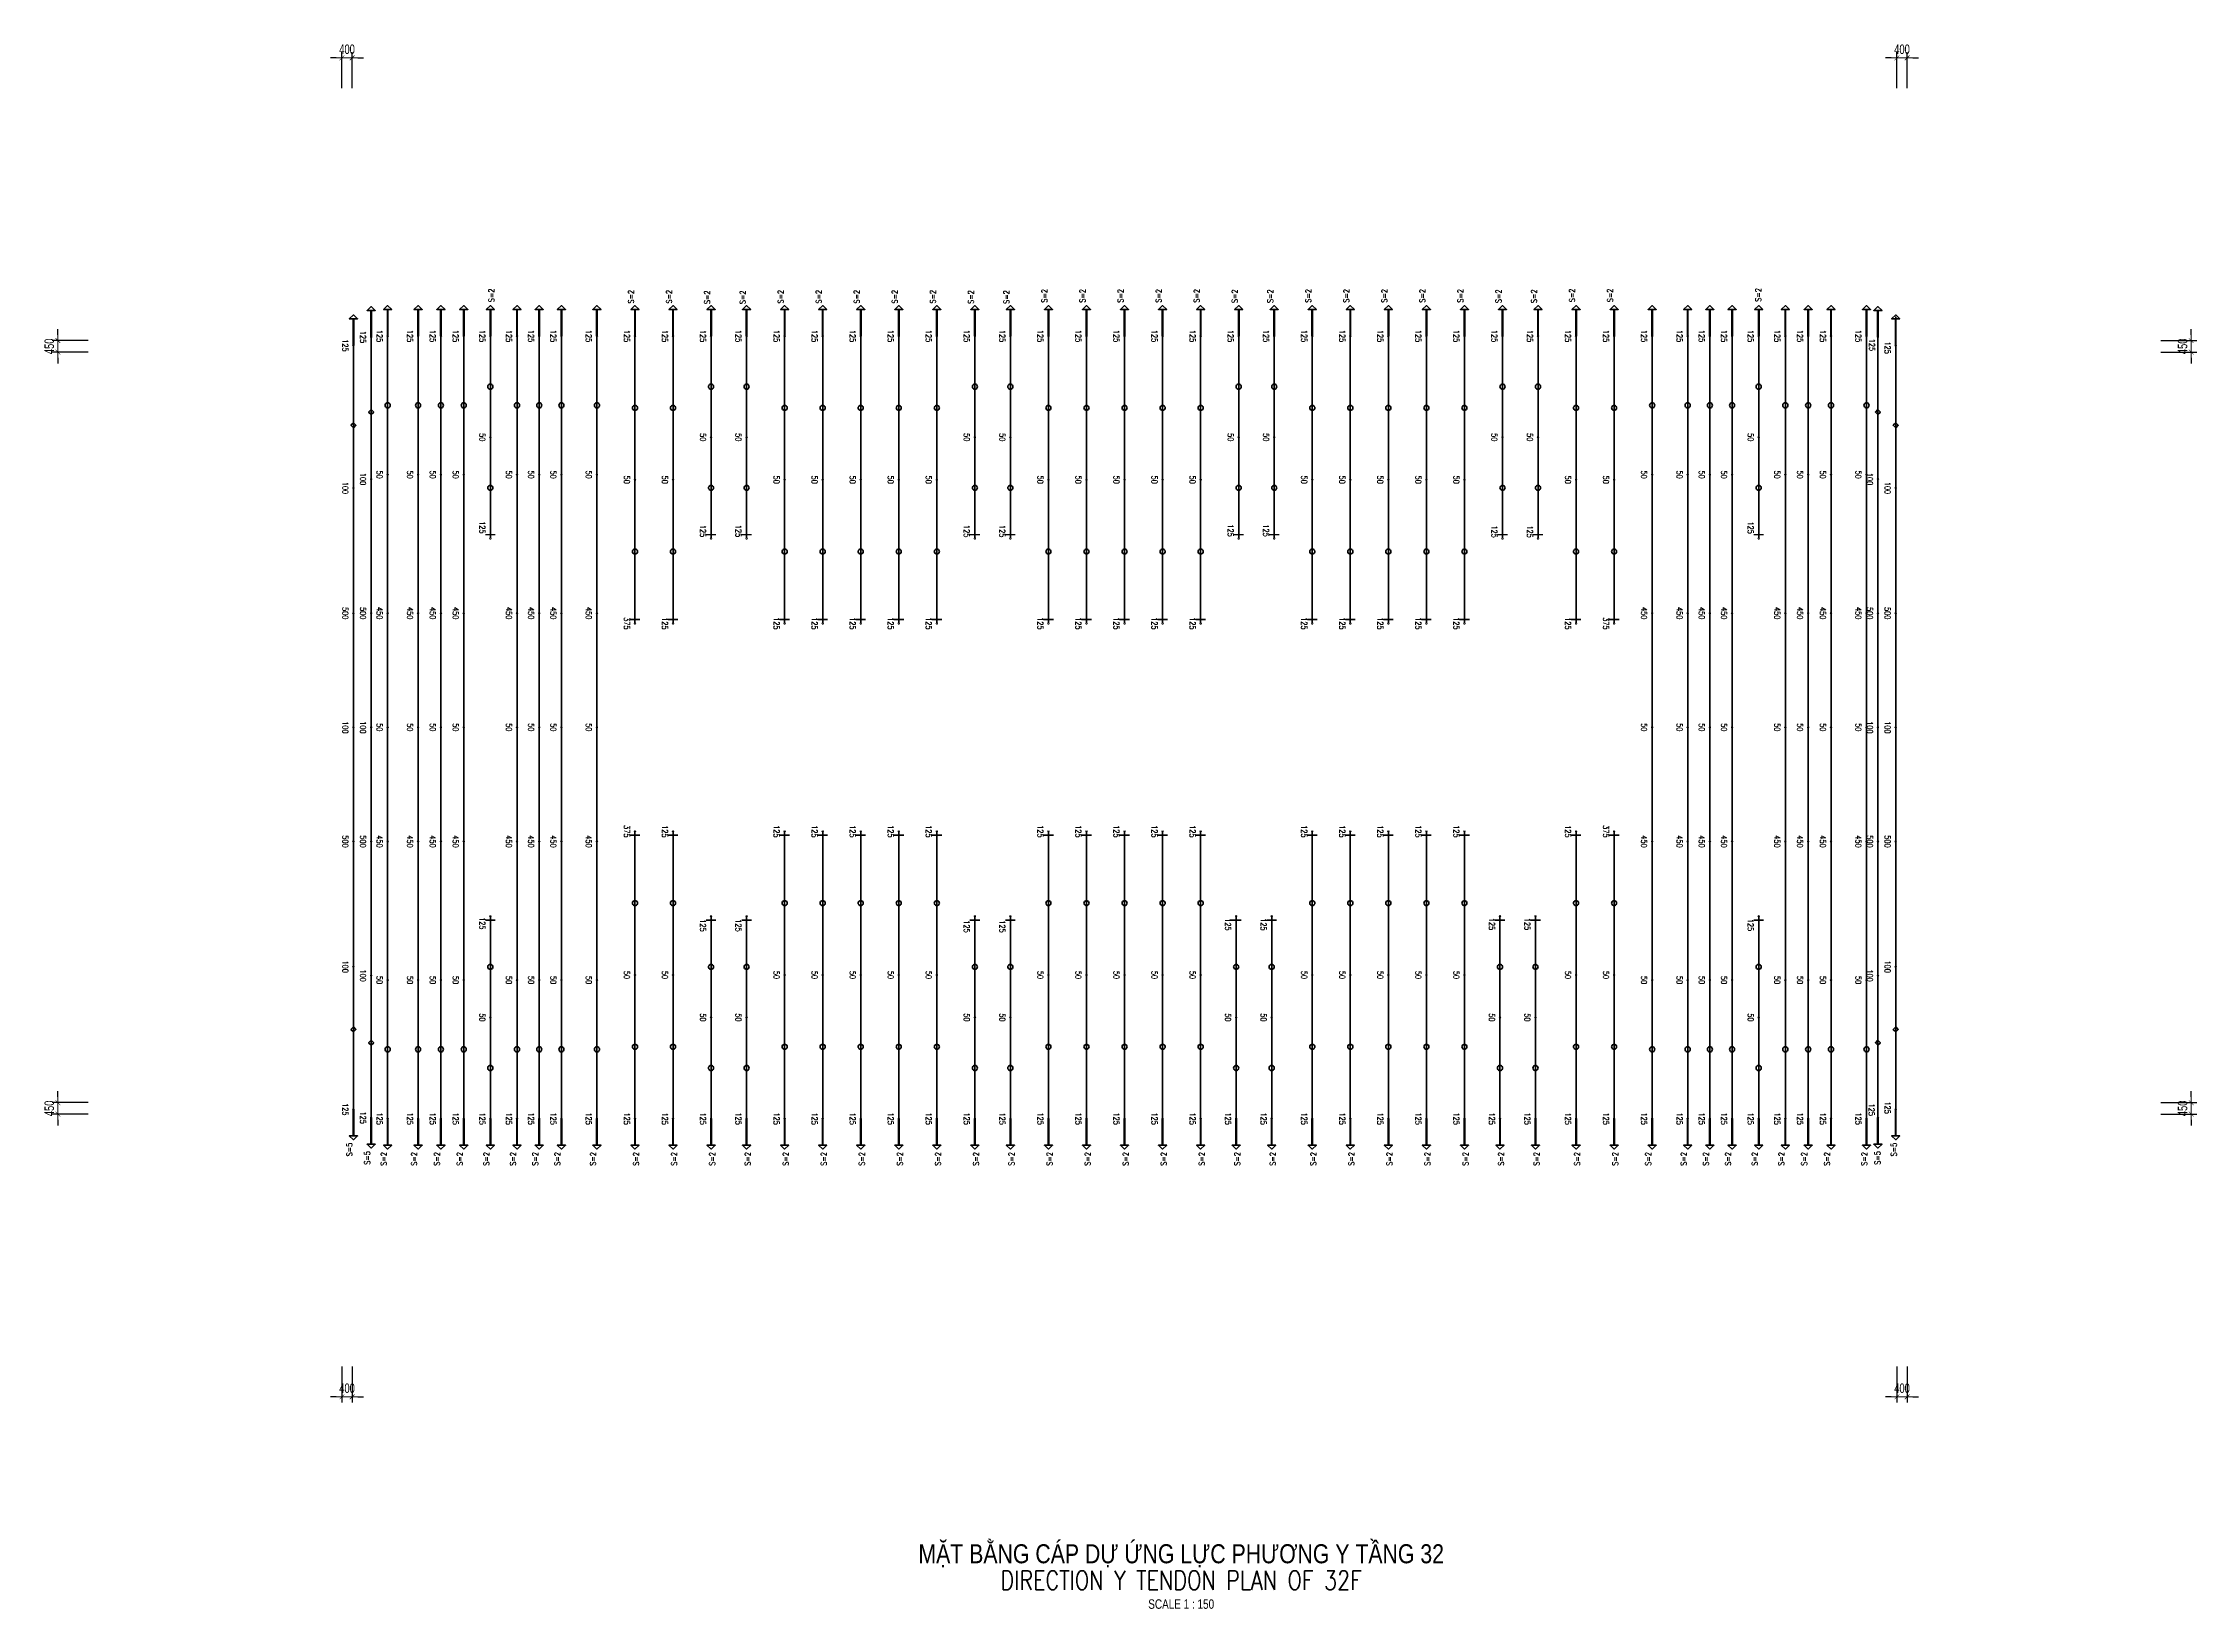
# Model space of a CAD drawing. Header units: millimetres. Extents: x 118516 to 587758, y -25561 to 50684.
# Drawn here: x 496966 to 581875, y -11064 to 50684 of the extents above; entities that cross this region are included whole.
import ezdxf
from ezdxf.enums import TextEntityAlignment as Align

# ---------------------------------------------------------------- set-up
doc = ezdxf.new("R2010")
doc.units = ezdxf.units.MM
doc.layers.get('Defpoints').update_dxf_attribs({"color": 151, "lineweight": 9})
doc.layers.add('Current plane_Column', color=7, linetype='Continuous', true_color=0x4b00ff)
for name, color, linetype, lineweight in [('NDC_S-TENDON', 6, 'Continuous', 35), ('NDC_S_ANNO', 7, 'Continuous', 20), ('NDC_S_DIM', 1, 'Continuous', 15), ('NDC_S_ENG TITLE', 3, 'Continuous', 20), ('NDC_S_TEXT SYMBOL', 7, 'Continuous', 20), ('NDC_S_VN TITLE', 6, 'Continuous', 35)]:
    doc.layers.add(name, color=color, linetype=linetype, lineweight=lineweight)
doc.styles.add('NDC_ANNO', font='', dxfattribs={"width": 0.8})
doc.styles.add('NDC_DIM', font='', dxfattribs={"width": 0.75})
doc.styles.add('NDC_EN TXT', font='romans.shx', dxfattribs={"width": 0.8})
doc.styles.add('NDC_VIE TXT', font='arial.ttf', dxfattribs={"width": 0.8})
doc.styles.get('NDC_ANNO').set_extended_font_data('Dotum')
doc.styles.get('NDC_DIM').set_extended_font_data('Dotum')
doc.dimstyles.new('NDC_dim_150', dxfattribs={"dimscale": 150, "dimtxt": 2.5, "dimasz": 1.5, "dimexe": 1.5, "dimexo": 2.5, "dimgap": 1, "dimtad": 1, "dimdec": 0, "dimzin": 0, "dimdsep": 46, "dimtxsty": 'NDC_DIM', "dimblk": 'DIMMARK', "dimcen": 0.09, "dimdle": 1.2, "dimclrd": 1, "dimclre": 1, "dimclrt": 3, "dimadec": 0, "dimazin": 0, "dimtfac": 1, "dimtdec": 0, "dimtix": 1, "dimtofl": 0, "dimtmove": 0, "dimatfit": 3, "dimfxl": 8, "dimfxlon": 1, "dimtolj": 1, "dimtzin": 0, "dimarcsym": 0})

# ---------------------------------------------------------------- blocks, each defined once
blk = doc.blocks.new('DIMMARK')
at = {"layer": 'NDC_S_DIM', "color": 1}
blk.add_line((-1.5, 0), (1, 0), dxfattribs=at)
at = {"layer": 'NDC_S_DIM', "color": 2, "const_width": 0.1}
blk.add_lwpolyline([(-0.42, -0.42), (0.42, 0.42)], dxfattribs=at)
blk = doc.blocks.new('*D32')
at = {"layer": 'Defpoints', "color": 0, "ltscale": 100, "transparency": 16777216}
for p in [(497550, 8900), (513774, 8900), (513774, 8450)]:
    blk.add_point(p, dxfattribs=at)
at = {"layer": 'NDC_S_DIM', "color": 1, "lineweight": -2, "ltscale": 100, "transparency": 16777216}
for p, q in [((497550, 9125), (497550, 9350)), ((498750, 8900), (497325, 8900)), ((498750, 8450), (497325, 8450)), ((497550, 8225), (497550, 8000))]:
    blk.add_line(p, q, dxfattribs=at)
at = {"layer": 'NDC_S_DIM', "color": 1, "lineweight": -2, "ltscale": 100, "transparency": 16777216, "xscale": 225, "yscale": 225, "zscale": 225}
for p, rotation in [((497550, 8900), 270), ((497550, 8450), 90)]:
    blk.add_blockref('DIMMARK', p, dxfattribs=dict(at, rotation=rotation))
at = {"layer": 'NDC_S_DIM', "color": 3, "ltscale": 100, "transparency": 16777216, "insert": (497212, 8675), "char_height": 375, "attachment_point": 5, "rotation": 90, "style": 'NDC_DIM'}
blk.add_mtext('\\A1;450', dxfattribs=at)
blk = doc.blocks.new('*D33')
at = {"layer": 'Defpoints', "color": 0, "ltscale": 100, "transparency": 16777216}
for p in [(497550, 38500), (513852, 38950), (513852, 38500)]:
    blk.add_point(p, dxfattribs=at)
at = {"layer": 'NDC_S_DIM', "color": 1, "lineweight": -2, "ltscale": 100, "transparency": 16777216}
for p, q in [((497550, 39175), (497550, 39400)), ((498750, 38950), (497325, 38950)), ((498750, 38500), (497325, 38500)), ((497550, 38275), (497550, 38050))]:
    blk.add_line(p, q, dxfattribs=at)
at = {"layer": 'NDC_S_DIM', "color": 1, "lineweight": -2, "ltscale": 100, "transparency": 16777216, "xscale": 225, "yscale": 225, "zscale": 225}
for p, rotation in [((497550, 38950), 270), ((497550, 38500), 90)]:
    blk.add_blockref('DIMMARK', p, dxfattribs=dict(at, rotation=rotation))
at = {"layer": 'NDC_S_DIM', "color": 3, "ltscale": 100, "transparency": 16777216, "insert": (497212, 38725), "char_height": 375, "attachment_point": 5, "rotation": 90, "style": 'NDC_DIM'}
blk.add_mtext('\\A1;450', dxfattribs=at)
blk = doc.blocks.new('*D34')
at = {"layer": 'Defpoints', "color": 0, "ltscale": 100, "transparency": 16777216}
for p in [(566639, 8900), (581650, 8900), (566639, 8450)]:
    blk.add_point(p, dxfattribs=at)
at = {"layer": 'NDC_S_DIM', "color": 1, "lineweight": -2, "ltscale": 100, "transparency": 16777216}
for p, q in [((581650, 9125), (581650, 9350)), ((580450, 8900), (581875, 8900)), ((580450, 8450), (581875, 8450)), ((581650, 8225), (581650, 8000))]:
    blk.add_line(p, q, dxfattribs=at)
at = {"layer": 'NDC_S_DIM', "color": 1, "lineweight": -2, "ltscale": 100, "transparency": 16777216, "xscale": 225, "yscale": 225, "zscale": 225}
for p, rotation in [((581650, 8900), 270), ((581650, 8450), 90)]:
    blk.add_blockref('DIMMARK', p, dxfattribs=dict(at, rotation=rotation))
at = {"layer": 'NDC_S_DIM', "color": 3, "ltscale": 100, "transparency": 16777216, "insert": (581312, 8675), "char_height": 375, "attachment_point": 5, "rotation": 90, "style": 'NDC_DIM'}
blk.add_mtext('\\A1;450', dxfattribs=at)
blk = doc.blocks.new('*D35')
at = {"layer": 'Defpoints', "color": 0, "ltscale": 100, "transparency": 16777216}
for p in [(566765, 38950), (566765, 38500), (581650, 38950)]:
    blk.add_point(p, dxfattribs=at)
at = {"layer": 'NDC_S_DIM', "color": 1, "lineweight": -2, "ltscale": 100, "transparency": 16777216}
for p, q in [((581650, 39175), (581650, 39400)), ((580450, 38950), (581875, 38950)), ((580450, 38500), (581875, 38500)), ((581650, 38275), (581650, 38050))]:
    blk.add_line(p, q, dxfattribs=at)
at = {"layer": 'NDC_S_DIM', "color": 1, "lineweight": -2, "ltscale": 100, "transparency": 16777216, "xscale": 225, "yscale": 225, "zscale": 225}
for p, rotation in [((581650, 38950), 270), ((581650, 38500), 90)]:
    blk.add_blockref('DIMMARK', p, dxfattribs=dict(at, rotation=rotation))
at = {"layer": 'NDC_S_DIM', "color": 3, "ltscale": 100, "transparency": 16777216, "insert": (581312, 38725), "char_height": 375, "attachment_point": 5, "rotation": 90, "style": 'NDC_DIM'}
blk.add_mtext('\\A1;450', dxfattribs=at)
blk = doc.blocks.new('*D36')
at = {"layer": 'Defpoints', "color": 0, "ltscale": 100, "transparency": 16777216}
for p in [(509150, 50100), (508750, 33473), (509150, 33473)]:
    blk.add_point(p, dxfattribs=at)
at = {"layer": 'NDC_S_DIM', "color": 1, "lineweight": -2, "ltscale": 100, "transparency": 16777216}
for p, q in [((508525, 50100), (508300, 50100)), ((508750, 48900), (508750, 50325)), ((509150, 48900), (509150, 50325)), ((509375, 50100), (509600, 50100))]:
    blk.add_line(p, q, dxfattribs=at)
at = {"layer": 'NDC_S_DIM', "color": 1, "lineweight": -2, "ltscale": 100, "transparency": 16777216, "xscale": 225, "yscale": 225, "zscale": 225}
blk.add_blockref('DIMMARK', (508750, 50100), dxfattribs=at)
at = {"layer": 'NDC_S_DIM', "color": 1, "lineweight": -2, "ltscale": 100, "transparency": 16777216, "xscale": 225, "yscale": 225, "zscale": 225, "rotation": 180}
blk.add_blockref('DIMMARK', (509150, 50100), dxfattribs=at)
at = {"layer": 'NDC_S_DIM', "color": 3, "ltscale": 100, "transparency": 16777216, "insert": (508950, 50438), "char_height": 375, "attachment_point": 5, "style": 'NDC_DIM'}
blk.add_mtext('\\A1;400', dxfattribs=at)
blk = doc.blocks.new('*D37')
at = {"layer": 'Defpoints', "color": 0, "ltscale": 100, "transparency": 16777216}
for p in [(570450, 50100), (570050, 34011), (570450, 34011)]:
    blk.add_point(p, dxfattribs=at)
at = {"layer": 'NDC_S_DIM', "color": 1, "lineweight": -2, "ltscale": 100, "transparency": 16777216}
for p, q in [((569825, 50100), (569600, 50100)), ((570050, 48900), (570050, 50325)), ((570450, 48900), (570450, 50325)), ((570675, 50100), (570900, 50100))]:
    blk.add_line(p, q, dxfattribs=at)
at = {"layer": 'NDC_S_DIM', "color": 1, "lineweight": -2, "ltscale": 100, "transparency": 16777216, "xscale": 225, "yscale": 225, "zscale": 225}
blk.add_blockref('DIMMARK', (570050, 50100), dxfattribs=at)
at = {"layer": 'NDC_S_DIM', "color": 1, "lineweight": -2, "ltscale": 100, "transparency": 16777216, "xscale": 225, "yscale": 225, "zscale": 225, "rotation": 180}
blk.add_blockref('DIMMARK', (570450, 50100), dxfattribs=at)
at = {"layer": 'NDC_S_DIM', "color": 3, "ltscale": 100, "transparency": 16777216, "insert": (570250, 50438), "char_height": 375, "attachment_point": 5, "style": 'NDC_DIM'}
blk.add_mtext('\\A1;400', dxfattribs=at)
blk = doc.blocks.new('*D38')
at = {"layer": 'Defpoints', "color": 0, "ltscale": 100, "transparency": 16777216}
for p in [(508750, 14051), (509150, 14051), (509150, -2700)]:
    blk.add_point(p, dxfattribs=at)
at = {"layer": 'NDC_S_DIM', "color": 1, "lineweight": -2, "ltscale": 100, "transparency": 16777216}
for p, q in [((508750, -1500), (508750, -2925)), ((509150, -1500), (509150, -2925)), ((508525, -2700), (508300, -2700)), ((509375, -2700), (509600, -2700))]:
    blk.add_line(p, q, dxfattribs=at)
at = {"layer": 'NDC_S_DIM', "color": 1, "lineweight": -2, "ltscale": 100, "transparency": 16777216, "xscale": 225, "yscale": 225, "zscale": 225}
blk.add_blockref('DIMMARK', (508750, -2700), dxfattribs=at)
at = {"layer": 'NDC_S_DIM', "color": 1, "lineweight": -2, "ltscale": 100, "transparency": 16777216, "xscale": 225, "yscale": 225, "zscale": 225, "rotation": 180}
blk.add_blockref('DIMMARK', (509150, -2700), dxfattribs=at)
at = {"layer": 'NDC_S_DIM', "color": 3, "ltscale": 100, "transparency": 16777216, "insert": (508950, -2362), "char_height": 375, "attachment_point": 5, "style": 'NDC_DIM'}
blk.add_mtext('\\A1;400', dxfattribs=at)
blk = doc.blocks.new('*D39')
at = {"layer": 'Defpoints', "color": 0, "ltscale": 100, "transparency": 16777216}
for p in [(570050, 12767), (570450, 12767), (570450, -2700)]:
    blk.add_point(p, dxfattribs=at)
at = {"layer": 'NDC_S_DIM', "color": 1, "lineweight": -2, "ltscale": 100, "transparency": 16777216}
for p, q in [((570050, -1500), (570050, -2925)), ((570450, -1500), (570450, -2925)), ((569825, -2700), (569600, -2700)), ((570675, -2700), (570900, -2700))]:
    blk.add_line(p, q, dxfattribs=at)
at = {"layer": 'NDC_S_DIM', "color": 1, "lineweight": -2, "ltscale": 100, "transparency": 16777216, "xscale": 225, "yscale": 225, "zscale": 225}
blk.add_blockref('DIMMARK', (570050, -2700), dxfattribs=at)
at = {"layer": 'NDC_S_DIM', "color": 1, "lineweight": -2, "ltscale": 100, "transparency": 16777216, "xscale": 225, "yscale": 225, "zscale": 225, "rotation": 180}
blk.add_blockref('DIMMARK', (570450, -2700), dxfattribs=at)
at = {"layer": 'NDC_S_DIM', "color": 3, "ltscale": 100, "transparency": 16777216, "insert": (570250, -2362), "char_height": 375, "attachment_point": 5, "style": 'NDC_DIM'}
blk.add_mtext('\\A1;400', dxfattribs=at)
blk = doc.blocks.new('HTB TDY')
at = {"layer": 'NDC_S-TENDON', "linetype": 'Continuous'}
for points, elevation in [([(1162, 29593), (1162, 30643), (1312, 30643), (1150, 30793), (988, 30643), (1138, 30643), (1138, 29593)], 3575), ([(1812, 29630), (1812, 30680), (1962, 30680), (1800, 30830), (1638, 30680), (1788, 30680), (1788, 29630)], 3575), ([(3012, 29630), (3012, 30680), (3162, 30680), (3000, 30830), (2838, 30680), (2988, 30680), (2988, 29630)], 3575), ([(3912, 29630), (3912, 30680), (4062, 30680), (3900, 30830), (3738, 30680), (3888, 30680), (3888, 29630)], 3575), ([(4812, 29630), (4812, 30680), (4962, 30680), (4800, 30830), (4638, 30680), (4788, 30680), (4788, 29630)], 3575), ([(5862, 29630), (5862, 30680), (6012, 30680), (5850, 30830), (5688, 30680), (5838, 30680), (5838, 29630)], 3575), ([(6912, 29630), (6912, 30680), (7062, 30680), (6900, 30830), (6738, 30680), (6888, 30680), (6888, 29630)], 3575), ([(7787, 29630), (7787, 30680), (7937, 30680), (7775, 30830), (7613, 30680), (7763, 30680), (7763, 29630)], 3575), ([(8662, 29630), (8662, 30680), (8812, 30680), (8650, 30830), (8488, 30680), (8638, 30680), (8638, 29630)], 3575), ([(10062, 29630), (10062, 30680), (10212, 30680), (10050, 30830), (9888, 30680), (10038, 30680), (10038, 29630)], 3575), ([(11562, 29630), (11562, 30680), (11712, 30680), (11550, 30830), (11388, 30680), (11538, 30680), (11538, 29630)], 3575), ([(13062, 29630), (13062, 30680), (13212, 30680), (13050, 30830), (12888, 30680), (13038, 30680), (13038, 29630)], 3575), ([(14562, 29630), (14562, 30680), (14712, 30680), (14550, 30830), (14388, 30680), (14538, 30680), (14538, 29630)], 3575), ([(15962, 29630), (15962, 30680), (16112, 30680), (15950, 30830), (15788, 30680), (15938, 30680), (15938, 29630)], 3575), ([(17462, 29630), (17462, 30680), (17612, 30680), (17450, 30830), (17288, 30680), (17438, 30680), (17438, 29630)], 3575), ([(18962, 29630), (18962, 30680), (19112, 30680), (18950, 30830), (18788, 30680), (18938, 30680), (18938, 29630)], 3575), ([(20462, 29630), (20462, 30680), (20612, 30680), (20450, 30830), (20288, 30680), (20438, 30680), (20438, 29630)], 3575), ([(21962, 29630), (21962, 30680), (22112, 30680), (21950, 30830), (21788, 30680), (21938, 30680), (21938, 29630)], 3575), ([(23462, 29630), (23462, 30680), (23612, 30680), (23450, 30830), (23288, 30680), (23438, 30680), (23438, 29630)], 3575), ([(24962, 29630), (24962, 30680), (25112, 30680), (24950, 30830), (24788, 30680), (24938, 30680), (24938, 29630)], 3575), ([(26362, 29630), (26362, 30680), (26512, 30680), (26350, 30830), (26188, 30680), (26338, 30680), (26338, 29630)], 3575), ([(27862, 29630), (27862, 30680), (28012, 30680), (27850, 30830), (27688, 30680), (27838, 30680), (27838, 29630)], 3575), ([(29362, 29630), (29362, 30680), (29512, 30680), (29350, 30830), (29188, 30680), (29338, 30680), (29338, 29630)], 3575), ([(30862, 29630), (30862, 30680), (31012, 30680), (30850, 30830), (30688, 30680), (30838, 30680), (30838, 29630)], 3575), ([(32362, 29630), (32362, 30680), (32512, 30680), (32350, 30830), (32188, 30680), (32338, 30680), (32338, 29630)], 3575), ([(33862, 29630), (33862, 30680), (34012, 30680), (33850, 30830), (33688, 30680), (33838, 30680), (33838, 29630)], 3575), ([(35362, 29630), (35362, 30680), (35512, 30680), (35350, 30830), (35188, 30680), (35338, 30680), (35338, 29630)], 3575), ([(36762, 29630), (36762, 30680), (36912, 30680), (36750, 30830), (36588, 30680), (36738, 30680), (36738, 29630)], 3575), ([(38262, 29630), (38262, 30680), (38412, 30680), (38250, 30830), (38088, 30680), (38238, 30680), (38238, 29630)], 3575), ([(39762, 29630), (39762, 30680), (39912, 30680), (39750, 30830), (39588, 30680), (39738, 30680), (39738, 29630)], 3575), ([(41262, 29630), (41262, 30680), (41412, 30680), (41250, 30830), (41088, 30680), (41238, 30680), (41238, 29630)], 3575), ([(42762, 29630), (42762, 30680), (42912, 30680), (42750, 30830), (42588, 30680), (42738, 30680), (42738, 29630)], 3575), ([(44262, 29630), (44262, 30680), (44412, 30680), (44250, 30830), (44088, 30680), (44238, 30680), (44238, 29630)], 3575), ([(45762, 29630), (45762, 30680), (45912, 30680), (45750, 30830), (45588, 30680), (45738, 30680), (45738, 29630)], 3575), ([(47162, 29630), (47162, 30680), (47312, 30680), (47150, 30830), (46988, 30680), (47138, 30680), (47138, 29630)], 3575), ([(48662, 29630), (48662, 30680), (48812, 30680), (48650, 30830), (48488, 30680), (48638, 30680), (48638, 29630)], 3575), ([(50162, 29630), (50162, 30680), (50312, 30680), (50150, 30830), (49988, 30680), (50138, 30680), (50138, 29630)], 3575), ([(51662, 29630), (51662, 30680), (51812, 30680), (51650, 30830), (51488, 30680), (51638, 30680), (51638, 29630)], 3575), ([(53062, 29630), (53062, 30680), (53212, 30680), (53050, 30830), (52888, 30680), (53038, 30680), (53038, 29630)], 3575), ([(53937, 29630), (53937, 30680), (54087, 30680), (53925, 30830), (53763, 30680), (53913, 30680), (53913, 29630)], 3575), ([(54812, 29630), (54812, 30680), (54962, 30680), (54800, 30830), (54638, 30680), (54788, 30680), (54788, 29630)], 3575), ([(55862, 29630), (55862, 30680), (56012, 30680), (55850, 30830), (55688, 30680), (55838, 30680), (55838, 29630)], 3575), ([(56912, 29630), (56912, 30680), (57062, 30680), (56900, 30830), (56738, 30680), (56888, 30680), (56888, 29630)], 3575), ([(57812, 29630), (57812, 30680), (57962, 30680), (57800, 30830), (57638, 30680), (57788, 30680), (57788, 29630)], 3575), ([(58712, 29630), (58712, 30680), (58862, 30680), (58700, 30830), (58538, 30680), (58688, 30680), (58688, 29630)], 3575), ([(60112, 29630), (60112, 30680), (60262, 30680), (60100, 30830), (59938, 30680), (60088, 30680), (60088, 29630)], 3575), ([(60562, 29593), (60562, 30643), (60712, 30643), (60550, 30793), (60388, 30643), (60538, 30643), (60538, 29593)], 3575), ([(462, 29261), (462, 30311), (612, 30311), (450, 30461), (288, 30311), (438, 30311), (438, 29261)], 3575), ([(61262, 29261), (61262, 30311), (61412, 30311), (61250, 30461), (61088, 30311), (61238, 30311), (61238, 29261)], 3575), ([(5850, 27535), (5881, 27540), (5909, 27554), (5931, 27576), (5945, 27604), (5950, 27635), (5945, 27666), (5931, 27694), (5909, 27716), (5881, 27730), (5850, 27735), (5819, 27730), (5791, 27716), (5769, 27694), (5755, 27666), (5750, 27635), (5755, 27604), (5769, 27576), (5791, 27554), (5819, 27540), (5850, 27535)], 3532), ([(14550, 27535), (14581, 27540), (14609, 27554), (14631, 27576), (14645, 27604), (14650, 27635), (14645, 27666), (14631, 27694), (14609, 27716), (14581, 27730), (14550, 27735), (14519, 27730), (14491, 27716), (14469, 27694), (14455, 27666), (14450, 27635), (14455, 27604), (14469, 27576), (14491, 27554), (14519, 27540), (14550, 27535)], 3532), ([(15950, 27535), (15981, 27540), (16009, 27554), (16031, 27576), (16045, 27604), (16050, 27635), (16045, 27666), (16031, 27694), (16009, 27716), (15981, 27730), (15950, 27735), (15919, 27730), (15891, 27716), (15869, 27694), (15855, 27666), (15850, 27635), (15855, 27604), (15869, 27576), (15891, 27554), (15919, 27540), (15950, 27535)], 3532), ([(24950, 27535), (24981, 27540), (25009, 27554), (25031, 27576), (25045, 27604), (25050, 27635), (25045, 27666), (25031, 27694), (25009, 27716), (24981, 27730), (24950, 27735), (24919, 27730), (24891, 27716), (24869, 27694), (24855, 27666), (24850, 27635), (24855, 27604), (24869, 27576), (24891, 27554), (24919, 27540), (24950, 27535)], 3532), ([(26350, 27535), (26381, 27540), (26409, 27554), (26431, 27576), (26445, 27604), (26450, 27635), (26445, 27666), (26431, 27694), (26409, 27716), (26381, 27730), (26350, 27735), (26319, 27730), (26291, 27716), (26269, 27694), (26255, 27666), (26250, 27635), (26255, 27604), (26269, 27576), (26291, 27554), (26319, 27540), (26350, 27535)], 3532), ([(35350, 27535), (35381, 27540), (35409, 27554), (35431, 27576), (35445, 27604), (35450, 27635), (35445, 27666), (35431, 27694), (35409, 27716), (35381, 27730), (35350, 27735), (35319, 27730), (35291, 27716), (35269, 27694), (35255, 27666), (35250, 27635), (35255, 27604), (35269, 27576), (35291, 27554), (35319, 27540), (35350, 27535)], 3532), ([(36750, 27535), (36781, 27540), (36809, 27554), (36831, 27576), (36845, 27604), (36850, 27635), (36845, 27666), (36831, 27694), (36809, 27716), (36781, 27730), (36750, 27735), (36719, 27730), (36691, 27716), (36669, 27694), (36655, 27666), (36650, 27635), (36655, 27604), (36669, 27576), (36691, 27554), (36719, 27540), (36750, 27535)], 3532), ([(45750, 27535), (45781, 27540), (45809, 27554), (45831, 27576), (45845, 27604), (45850, 27635), (45845, 27666), (45831, 27694), (45809, 27716), (45781, 27730), (45750, 27735), (45719, 27730), (45691, 27716), (45669, 27694), (45655, 27666), (45650, 27635), (45655, 27604), (45669, 27576), (45691, 27554), (45719, 27540), (45750, 27535)], 3532), ([(47150, 27535), (47181, 27540), (47209, 27554), (47231, 27576), (47245, 27604), (47250, 27635), (47245, 27666), (47231, 27694), (47209, 27716), (47181, 27730), (47150, 27735), (47119, 27730), (47091, 27716), (47069, 27694), (47055, 27666), (47050, 27635), (47055, 27604), (47069, 27576), (47091, 27554), (47119, 27540), (47150, 27535)], 3532), ([(55850, 27535), (55881, 27540), (55909, 27554), (55931, 27576), (55945, 27604), (55950, 27635), (55945, 27666), (55931, 27694), (55909, 27716), (55881, 27730), (55850, 27735), (55819, 27730), (55791, 27716), (55769, 27694), (55755, 27666), (55750, 27635), (55755, 27604), (55769, 27576), (55791, 27554), (55819, 27540), (55850, 27535)], 3532), ([(1150, 26535), (1250, 26635), (1150, 26735), (1050, 26635), (1150, 26535)], 3359), ([(1800, 26797), (1831, 26802), (1859, 26817), (1881, 26839), (1895, 26867), (1900, 26897), (1895, 26928), (1881, 26956), (1859, 26978), (1831, 26993), (1800, 26997), (1769, 26993), (1741, 26978), (1719, 26956), (1705, 26928), (1700, 26897), (1705, 26867), (1719, 26839), (1741, 26817), (1769, 26802), (1800, 26797)], 3532), ([(3000, 26797), (3031, 26802), (3059, 26817), (3081, 26839), (3095, 26867), (3100, 26897), (3095, 26928), (3081, 26956), (3059, 26978), (3031, 26993), (3000, 26997), (2969, 26993), (2941, 26978), (2919, 26956), (2905, 26928), (2900, 26897), (2905, 26867), (2919, 26839), (2941, 26817), (2969, 26802), (3000, 26797)], 3532), ([(3900, 26797), (3931, 26802), (3959, 26817), (3981, 26839), (3995, 26867), (4000, 26897), (3995, 26928), (3981, 26956), (3959, 26978), (3931, 26993), (3900, 26997), (3869, 26993), (3841, 26978), (3819, 26956), (3805, 26928), (3800, 26897), (3805, 26867), (3819, 26839), (3841, 26817), (3869, 26802), (3900, 26797)], 3532), ([(4800, 26797), (4831, 26802), (4859, 26817), (4881, 26839), (4895, 26867), (4900, 26897), (4895, 26928), (4881, 26956), (4859, 26978), (4831, 26993), (4800, 26997), (4769, 26993), (4741, 26978), (4719, 26956), (4705, 26928), (4700, 26897), (4705, 26867), (4719, 26839), (4741, 26817), (4769, 26802), (4800, 26797)], 3532), ([(6900, 26797), (6931, 26802), (6959, 26817), (6981, 26839), (6995, 26867), (7000, 26897), (6995, 26928), (6981, 26956), (6959, 26978), (6931, 26993), (6900, 26997), (6869, 26993), (6841, 26978), (6819, 26956), (6805, 26928), (6800, 26897), (6805, 26867), (6819, 26839), (6841, 26817), (6869, 26802), (6900, 26797)], 3532), ([(7775, 26797), (7806, 26802), (7834, 26817), (7856, 26839), (7870, 26867), (7875, 26897), (7870, 26928), (7856, 26956), (7834, 26978), (7806, 26993), (7775, 26997), (7744, 26993), (7716, 26978), (7694, 26956), (7680, 26928), (7675, 26897), (7680, 26867), (7694, 26839), (7716, 26817), (7744, 26802), (7775, 26797)], 3533), ([(8650, 26797), (8681, 26802), (8709, 26817), (8731, 26839), (8745, 26867), (8750, 26897), (8745, 26928), (8731, 26956), (8709, 26978), (8681, 26993), (8650, 26997), (8619, 26993), (8591, 26978), (8569, 26956), (8555, 26928), (8550, 26897), (8555, 26867), (8569, 26839), (8591, 26817), (8619, 26802), (8650, 26797)], 3532), ([(10050, 26797), (10081, 26802), (10109, 26817), (10131, 26839), (10145, 26867), (10150, 26897), (10145, 26928), (10131, 26956), (10109, 26978), (10081, 26993), (10050, 26997), (10019, 26993), (9991, 26978), (9969, 26956), (9955, 26928), (9950, 26897), (9955, 26867), (9969, 26839), (9991, 26817), (10019, 26802), (10050, 26797)], 3532), ([(11550, 26698), (11581, 26702), (11609, 26717), (11631, 26739), (11645, 26767), (11650, 26798), (11645, 26829), (11631, 26856), (11609, 26879), (11581, 26893), (11550, 26898), (11519, 26893), (11491, 26879), (11469, 26856), (11455, 26829), (11450, 26798), (11455, 26767), (11469, 26739), (11491, 26717), (11519, 26702), (11550, 26698)], 3532), ([(13050, 26698), (13081, 26702), (13109, 26717), (13131, 26739), (13145, 26767), (13150, 26798), (13145, 26829), (13131, 26856), (13109, 26879), (13081, 26893), (13050, 26898), (13019, 26893), (12991, 26879), (12969, 26856), (12955, 26829), (12950, 26798), (12955, 26767), (12969, 26739), (12991, 26717), (13019, 26702), (13050, 26698)], 3532), ([(17450, 26698), (17481, 26702), (17509, 26717), (17531, 26739), (17545, 26767), (17550, 26798), (17545, 26829), (17531, 26856), (17509, 26879), (17481, 26893), (17450, 26898), (17419, 26893), (17391, 26879), (17369, 26856), (17355, 26829), (17350, 26798), (17355, 26767), (17369, 26739), (17391, 26717), (17419, 26702), (17450, 26698)], 3532), ([(18950, 26698), (18981, 26702), (19009, 26717), (19031, 26739), (19045, 26767), (19050, 26798), (19045, 26829), (19031, 26856), (19009, 26879), (18981, 26893), (18950, 26898), (18919, 26893), (18891, 26879), (18869, 26856), (18855, 26829), (18850, 26798), (18855, 26767), (18869, 26739), (18891, 26717), (18919, 26702), (18950, 26698)], 3532), ([(20450, 26698), (20481, 26702), (20509, 26717), (20531, 26739), (20545, 26767), (20550, 26798), (20545, 26829), (20531, 26856), (20509, 26879), (20481, 26893), (20450, 26898), (20419, 26893), (20391, 26879), (20369, 26856), (20355, 26829), (20350, 26798), (20355, 26767), (20369, 26739), (20391, 26717), (20419, 26702), (20450, 26698)], 3532), ([(21950, 26698), (21981, 26702), (22009, 26717), (22031, 26739), (22045, 26767), (22050, 26798), (22045, 26829), (22031, 26856), (22009, 26879), (21981, 26893), (21950, 26898), (21919, 26893), (21891, 26879), (21869, 26856), (21855, 26829), (21850, 26798), (21855, 26767), (21869, 26739), (21891, 26717), (21919, 26702), (21950, 26698)], 3532), ([(23450, 26698), (23481, 26702), (23509, 26717), (23531, 26739), (23545, 26767), (23550, 26798), (23545, 26829), (23531, 26856), (23509, 26879), (23481, 26893), (23450, 26898), (23419, 26893), (23391, 26879), (23369, 26856), (23355, 26829), (23350, 26798), (23355, 26767), (23369, 26739), (23391, 26717), (23419, 26702), (23450, 26698)], 3532), ([(27850, 26698), (27881, 26702), (27909, 26717), (27931, 26739), (27945, 26767), (27950, 26798), (27945, 26829), (27931, 26856), (27909, 26879), (27881, 26893), (27850, 26898), (27819, 26893), (27791, 26879), (27769, 26856), (27755, 26829), (27750, 26798), (27755, 26767), (27769, 26739), (27791, 26717), (27819, 26702), (27850, 26698)], 3532), ([(29350, 26698), (29381, 26702), (29409, 26717), (29431, 26739), (29445, 26767), (29450, 26798), (29445, 26829), (29431, 26856), (29409, 26879), (29381, 26893), (29350, 26898), (29319, 26893), (29291, 26879), (29269, 26856), (29255, 26829), (29250, 26798), (29255, 26767), (29269, 26739), (29291, 26717), (29319, 26702), (29350, 26698)], 3532), ([(30850, 26698), (30881, 26702), (30909, 26717), (30931, 26739), (30945, 26767), (30950, 26798), (30945, 26829), (30931, 26856), (30909, 26879), (30881, 26893), (30850, 26898), (30819, 26893), (30791, 26879), (30769, 26856), (30755, 26829), (30750, 26798), (30755, 26767), (30769, 26739), (30791, 26717), (30819, 26702), (30850, 26698)], 3532), ([(32350, 26698), (32381, 26702), (32409, 26717), (32431, 26739), (32445, 26767), (32450, 26798), (32445, 26829), (32431, 26856), (32409, 26879), (32381, 26893), (32350, 26898), (32319, 26893), (32291, 26879), (32269, 26856), (32255, 26829), (32250, 26798), (32255, 26767), (32269, 26739), (32291, 26717), (32319, 26702), (32350, 26698)], 3532), ([(33850, 26698), (33881, 26702), (33909, 26717), (33931, 26739), (33945, 26767), (33950, 26798), (33945, 26829), (33931, 26856), (33909, 26879), (33881, 26893), (33850, 26898), (33819, 26893), (33791, 26879), (33769, 26856), (33755, 26829), (33750, 26798), (33755, 26767), (33769, 26739), (33791, 26717), (33819, 26702), (33850, 26698)], 3532), ([(38250, 26698), (38281, 26702), (38309, 26717), (38331, 26739), (38345, 26767), (38350, 26798), (38345, 26829), (38331, 26856), (38309, 26879), (38281, 26893), (38250, 26898), (38219, 26893), (38191, 26879), (38169, 26856), (38155, 26829), (38150, 26798), (38155, 26767), (38169, 26739), (38191, 26717), (38219, 26702), (38250, 26698)], 3532), ([(39750, 26698), (39781, 26702), (39809, 26717), (39831, 26739), (39845, 26767), (39850, 26798), (39845, 26829), (39831, 26856), (39809, 26879), (39781, 26893), (39750, 26898), (39719, 26893), (39691, 26879), (39669, 26856), (39655, 26829), (39650, 26798), (39655, 26767), (39669, 26739), (39691, 26717), (39719, 26702), (39750, 26698)], 3532), ([(41250, 26698), (41281, 26702), (41309, 26717), (41331, 26739), (41345, 26767), (41350, 26798), (41345, 26829), (41331, 26856), (41309, 26879), (41281, 26893), (41250, 26898), (41219, 26893), (41191, 26879), (41169, 26856), (41155, 26829), (41150, 26798), (41155, 26767), (41169, 26739), (41191, 26717), (41219, 26702), (41250, 26698)], 3532), ([(42750, 26698), (42781, 26702), (42809, 26717), (42831, 26739), (42845, 26767), (42850, 26798), (42845, 26829), (42831, 26856), (42809, 26879), (42781, 26893), (42750, 26898), (42719, 26893), (42691, 26879), (42669, 26856), (42655, 26829), (42650, 26798), (42655, 26767), (42669, 26739), (42691, 26717), (42719, 26702), (42750, 26698)], 3532), ([(44250, 26698), (44281, 26702), (44309, 26717), (44331, 26739), (44345, 26767), (44350, 26798), (44345, 26829), (44331, 26856), (44309, 26879), (44281, 26893), (44250, 26898), (44219, 26893), (44191, 26879), (44169, 26856), (44155, 26829), (44150, 26798), (44155, 26767), (44169, 26739), (44191, 26717), (44219, 26702), (44250, 26698)], 3532), ([(48650, 26698), (48681, 26702), (48709, 26717), (48731, 26739), (48745, 26767), (48750, 26798), (48745, 26829), (48731, 26856), (48709, 26879), (48681, 26893), (48650, 26898), (48619, 26893), (48591, 26879), (48569, 26856), (48555, 26829), (48550, 26798), (48555, 26767), (48569, 26739), (48591, 26717), (48619, 26702), (48650, 26698)], 3532), ([(50150, 26698), (50181, 26702), (50209, 26717), (50231, 26739), (50245, 26767), (50250, 26798), (50245, 26829), (50231, 26856), (50209, 26879), (50181, 26893), (50150, 26898), (50119, 26893), (50091, 26879), (50069, 26856), (50055, 26829), (50050, 26798), (50055, 26767), (50069, 26739), (50091, 26717), (50119, 26702), (50150, 26698)], 3532), ([(51650, 26797), (51681, 26802), (51709, 26817), (51731, 26839), (51745, 26867), (51750, 26897), (51745, 26928), (51731, 26956), (51709, 26978), (51681, 26993), (51650, 26997), (51619, 26993), (51591, 26978), (51569, 26956), (51555, 26928), (51550, 26897), (51555, 26867), (51569, 26839), (51591, 26817), (51619, 26802), (51650, 26797)], 3532), ([(53050, 26797), (53081, 26802), (53109, 26817), (53131, 26839), (53145, 26867), (53150, 26897), (53145, 26928), (53131, 26956), (53109, 26978), (53081, 26993), (53050, 26997), (53019, 26993), (52991, 26978), (52969, 26956), (52955, 26928), (52950, 26897), (52955, 26867), (52969, 26839), (52991, 26817), (53019, 26802), (53050, 26797)], 3532), ([(53925, 26797), (53956, 26802), (53984, 26817), (54006, 26839), (54020, 26867), (54025, 26897), (54020, 26928), (54006, 26956), (53984, 26978), (53956, 26993), (53925, 26997), (53894, 26993), (53866, 26978), (53844, 26956), (53830, 26928), (53825, 26897), (53830, 26867), (53844, 26839), (53866, 26817), (53894, 26802), (53925, 26797)], 3532), ([(54800, 26797), (54831, 26802), (54859, 26817), (54881, 26839), (54895, 26867), (54900, 26897), (54895, 26928), (54881, 26956), (54859, 26978), (54831, 26993), (54800, 26997), (54769, 26993), (54741, 26978), (54719, 26956), (54705, 26928), (54700, 26897), (54705, 26867), (54719, 26839), (54741, 26817), (54769, 26802), (54800, 26797)], 3532), ([(56900, 26797), (56931, 26802), (56959, 26817), (56981, 26839), (56995, 26867), (57000, 26897), (56995, 26928), (56981, 26956), (56959, 26978), (56931, 26993), (56900, 26997), (56869, 26993), (56841, 26978), (56819, 26956), (56805, 26928), (56800, 26897), (56805, 26867), (56819, 26839), (56841, 26817), (56869, 26802), (56900, 26797)], 3532), ([(57800, 26797), (57831, 26802), (57859, 26817), (57881, 26839), (57895, 26867), (57900, 26897), (57895, 26928), (57881, 26956), (57859, 26978), (57831, 26993), (57800, 26997), (57769, 26993), (57741, 26978), (57719, 26956), (57705, 26928), (57700, 26897), (57705, 26867), (57719, 26839), (57741, 26817), (57769, 26802), (57800, 26797)], 3533), ([(58700, 26797), (58731, 26802), (58759, 26817), (58781, 26839), (58795, 26867), (58800, 26897), (58795, 26928), (58781, 26956), (58759, 26978), (58731, 26993), (58700, 26997), (58669, 26993), (58641, 26978), (58619, 26956), (58605, 26928), (58600, 26897), (58605, 26867), (58619, 26839), (58641, 26817), (58669, 26802), (58700, 26797)], 3532), ([(60100, 26797), (60131, 26802), (60159, 26817), (60181, 26839), (60195, 26867), (60200, 26897), (60195, 26928), (60181, 26956), (60159, 26978), (60131, 26993), (60100, 26997), (60069, 26993), (60041, 26978), (60019, 26956), (60005, 26928), (60000, 26897), (60005, 26867), (60019, 26839), (60041, 26817), (60069, 26802), (60100, 26797)], 3532), ([(60550, 26535), (60650, 26635), (60550, 26735), (60450, 26635), (60550, 26535)], 3362), ([(450, 26010), (550, 26110), (450, 26210), (350, 26110), (450, 26010)], 3359), ([(61250, 26010), (61350, 26110), (61250, 26210), (61150, 26110), (61250, 26010)], 3362), ([(5850, 23545), (5881, 23550), (5909, 23564), (5931, 23586), (5945, 23614), (5950, 23645), (5945, 23676), (5931, 23704), (5909, 23726), (5881, 23740), (5850, 23745), (5819, 23740), (5791, 23726), (5769, 23704), (5755, 23676), (5750, 23645), (5755, 23614), (5769, 23586), (5791, 23564), (5819, 23550), (5850, 23545)], 3532), ([(14550, 23545), (14581, 23550), (14609, 23564), (14631, 23586), (14645, 23614), (14650, 23645), (14645, 23676), (14631, 23704), (14609, 23726), (14581, 23740), (14550, 23745), (14519, 23740), (14491, 23726), (14469, 23704), (14455, 23676), (14450, 23645), (14455, 23614), (14469, 23586), (14491, 23564), (14519, 23550), (14550, 23545)], 3532), ([(15950, 23545), (15981, 23550), (16009, 23564), (16031, 23586), (16045, 23614), (16050, 23645), (16045, 23676), (16031, 23704), (16009, 23726), (15981, 23740), (15950, 23745), (15919, 23740), (15891, 23726), (15869, 23704), (15855, 23676), (15850, 23645), (15855, 23614), (15869, 23586), (15891, 23564), (15919, 23550), (15950, 23545)], 3532), ([(24950, 23545), (24981, 23550), (25009, 23564), (25031, 23586), (25045, 23614), (25050, 23645), (25045, 23676), (25031, 23704), (25009, 23726), (24981, 23740), (24950, 23745), (24919, 23740), (24891, 23726), (24869, 23704), (24855, 23676), (24850, 23645), (24855, 23614), (24869, 23586), (24891, 23564), (24919, 23550), (24950, 23545)], 3532), ([(26350, 23545), (26381, 23550), (26409, 23564), (26431, 23586), (26445, 23614), (26450, 23645), (26445, 23676), (26431, 23704), (26409, 23726), (26381, 23740), (26350, 23745), (26319, 23740), (26291, 23726), (26269, 23704), (26255, 23676), (26250, 23645), (26255, 23614), (26269, 23586), (26291, 23564), (26319, 23550), (26350, 23545)], 3532), ([(35350, 23545), (35381, 23550), (35409, 23564), (35431, 23586), (35445, 23614), (35450, 23645), (35445, 23676), (35431, 23704), (35409, 23726), (35381, 23740), (35350, 23745), (35319, 23740), (35291, 23726), (35269, 23704), (35255, 23676), (35250, 23645), (35255, 23614), (35269, 23586), (35291, 23564), (35319, 23550), (35350, 23545)], 3532), ([(36750, 23545), (36781, 23550), (36809, 23564), (36831, 23586), (36845, 23614), (36850, 23645), (36845, 23676), (36831, 23704), (36809, 23726), (36781, 23740), (36750, 23745), (36719, 23740), (36691, 23726), (36669, 23704), (36655, 23676), (36650, 23645), (36655, 23614), (36669, 23586), (36691, 23564), (36719, 23550), (36750, 23545)], 3532), ([(45750, 23545), (45781, 23550), (45809, 23564), (45831, 23586), (45845, 23614), (45850, 23645), (45845, 23676), (45831, 23704), (45809, 23726), (45781, 23740), (45750, 23745), (45719, 23740), (45691, 23726), (45669, 23704), (45655, 23676), (45650, 23645), (45655, 23614), (45669, 23586), (45691, 23564), (45719, 23550), (45750, 23545)], 3532), ([(47150, 23545), (47181, 23550), (47209, 23564), (47231, 23586), (47245, 23614), (47250, 23645), (47245, 23676), (47231, 23704), (47209, 23726), (47181, 23740), (47150, 23745), (47119, 23740), (47091, 23726), (47069, 23704), (47055, 23676), (47050, 23645), (47055, 23614), (47069, 23586), (47091, 23564), (47119, 23550), (47150, 23545)], 3532), ([(55850, 23545), (55881, 23550), (55909, 23564), (55931, 23586), (55945, 23614), (55950, 23645), (55945, 23676), (55931, 23704), (55909, 23726), (55881, 23740), (55850, 23745), (55819, 23740), (55791, 23726), (55769, 23704), (55755, 23676), (55750, 23645), (55755, 23614), (55769, 23586), (55791, 23564), (55819, 23550), (55850, 23545)], 3532), ([(11550, 21033), (11581, 21037), (11609, 21052), (11631, 21074), (11645, 21102), (11650, 21133), (11645, 21163), (11631, 21191), (11609, 21213), (11581, 21228), (11550, 21233), (11519, 21228), (11491, 21213), (11469, 21191), (11455, 21163), (11450, 21133), (11455, 21102), (11469, 21074), (11491, 21052), (11519, 21037), (11550, 21033)], 3532), ([(13050, 21033), (13081, 21037), (13109, 21052), (13131, 21074), (13145, 21102), (13150, 21133), (13145, 21163), (13131, 21191), (13109, 21213), (13081, 21228), (13050, 21233), (13019, 21228), (12991, 21213), (12969, 21191), (12955, 21163), (12950, 21133), (12955, 21102), (12969, 21074), (12991, 21052), (13019, 21037), (13050, 21033)], 3532), ([(17450, 21033), (17481, 21037), (17509, 21052), (17531, 21074), (17545, 21102), (17550, 21133), (17545, 21163), (17531, 21191), (17509, 21213), (17481, 21228), (17450, 21233), (17419, 21228), (17391, 21213), (17369, 21191), (17355, 21163), (17350, 21133), (17355, 21102), (17369, 21074), (17391, 21052), (17419, 21037), (17450, 21033)], 3532), ([(18950, 21033), (18981, 21037), (19009, 21052), (19031, 21074), (19045, 21102), (19050, 21133), (19045, 21163), (19031, 21191), (19009, 21213), (18981, 21228), (18950, 21233), (18919, 21228), (18891, 21213), (18869, 21191), (18855, 21163), (18850, 21133), (18855, 21102), (18869, 21074), (18891, 21052), (18919, 21037), (18950, 21033)], 3532), ([(20450, 21033), (20481, 21037), (20509, 21052), (20531, 21074), (20545, 21102), (20550, 21133), (20545, 21163), (20531, 21191), (20509, 21213), (20481, 21228), (20450, 21233), (20419, 21228), (20391, 21213), (20369, 21191), (20355, 21163), (20350, 21133), (20355, 21102), (20369, 21074), (20391, 21052), (20419, 21037), (20450, 21033)], 3532), ([(21950, 21033), (21981, 21037), (22009, 21052), (22031, 21074), (22045, 21102), (22050, 21133), (22045, 21163), (22031, 21191), (22009, 21213), (21981, 21228), (21950, 21233), (21919, 21228), (21891, 21213), (21869, 21191), (21855, 21163), (21850, 21133), (21855, 21102), (21869, 21074), (21891, 21052), (21919, 21037), (21950, 21033)], 3532), ([(23450, 21033), (23481, 21037), (23509, 21052), (23531, 21074), (23545, 21102), (23550, 21133), (23545, 21163), (23531, 21191), (23509, 21213), (23481, 21228), (23450, 21233), (23419, 21228), (23391, 21213), (23369, 21191), (23355, 21163), (23350, 21133), (23355, 21102), (23369, 21074), (23391, 21052), (23419, 21037), (23450, 21033)], 3532), ([(27850, 21033), (27881, 21037), (27909, 21052), (27931, 21074), (27945, 21102), (27950, 21133), (27945, 21163), (27931, 21191), (27909, 21213), (27881, 21228), (27850, 21233), (27819, 21228), (27791, 21213), (27769, 21191), (27755, 21163), (27750, 21133), (27755, 21102), (27769, 21074), (27791, 21052), (27819, 21037), (27850, 21033)], 3532), ([(29350, 21033), (29381, 21037), (29409, 21052), (29431, 21074), (29445, 21102), (29450, 21133), (29445, 21163), (29431, 21191), (29409, 21213), (29381, 21228), (29350, 21233), (29319, 21228), (29291, 21213), (29269, 21191), (29255, 21163), (29250, 21133), (29255, 21102), (29269, 21074), (29291, 21052), (29319, 21037), (29350, 21033)], 3532), ([(30850, 21033), (30881, 21037), (30909, 21052), (30931, 21074), (30945, 21102), (30950, 21133), (30945, 21163), (30931, 21191), (30909, 21213), (30881, 21228), (30850, 21233), (30819, 21228), (30791, 21213), (30769, 21191), (30755, 21163), (30750, 21133), (30755, 21102), (30769, 21074), (30791, 21052), (30819, 21037), (30850, 21033)], 3532), ([(32350, 21033), (32381, 21037), (32409, 21052), (32431, 21074), (32445, 21102), (32450, 21133), (32445, 21163), (32431, 21191), (32409, 21213), (32381, 21228), (32350, 21233), (32319, 21228), (32291, 21213), (32269, 21191), (32255, 21163), (32250, 21133), (32255, 21102), (32269, 21074), (32291, 21052), (32319, 21037), (32350, 21033)], 3532), ([(33850, 21033), (33881, 21037), (33909, 21052), (33931, 21074), (33945, 21102), (33950, 21133), (33945, 21163), (33931, 21191), (33909, 21213), (33881, 21228), (33850, 21233), (33819, 21228), (33791, 21213), (33769, 21191), (33755, 21163), (33750, 21133), (33755, 21102), (33769, 21074), (33791, 21052), (33819, 21037), (33850, 21033)], 3532), ([(38250, 21033), (38281, 21037), (38309, 21052), (38331, 21074), (38345, 21102), (38350, 21133), (38345, 21163), (38331, 21191), (38309, 21213), (38281, 21228), (38250, 21233), (38219, 21228), (38191, 21213), (38169, 21191), (38155, 21163), (38150, 21133), (38155, 21102), (38169, 21074), (38191, 21052), (38219, 21037), (38250, 21033)], 3532), ([(39750, 21033), (39781, 21037), (39809, 21052), (39831, 21074), (39845, 21102), (39850, 21133), (39845, 21163), (39831, 21191), (39809, 21213), (39781, 21228), (39750, 21233), (39719, 21228), (39691, 21213), (39669, 21191), (39655, 21163), (39650, 21133), (39655, 21102), (39669, 21074), (39691, 21052), (39719, 21037), (39750, 21033)], 3532), ([(41250, 21033), (41281, 21037), (41309, 21052), (41331, 21074), (41345, 21102), (41350, 21133), (41345, 21163), (41331, 21191), (41309, 21213), (41281, 21228), (41250, 21233), (41219, 21228), (41191, 21213), (41169, 21191), (41155, 21163), (41150, 21133), (41155, 21102), (41169, 21074), (41191, 21052), (41219, 21037), (41250, 21033)], 3532), ([(42750, 21033), (42781, 21037), (42809, 21052), (42831, 21074), (42845, 21102), (42850, 21133), (42845, 21163), (42831, 21191), (42809, 21213), (42781, 21228), (42750, 21233), (42719, 21228), (42691, 21213), (42669, 21191), (42655, 21163), (42650, 21133), (42655, 21102), (42669, 21074), (42691, 21052), (42719, 21037), (42750, 21033)], 3532), ([(44250, 21033), (44281, 21037), (44309, 21052), (44331, 21074), (44345, 21102), (44350, 21133), (44345, 21163), (44331, 21191), (44309, 21213), (44281, 21228), (44250, 21233), (44219, 21228), (44191, 21213), (44169, 21191), (44155, 21163), (44150, 21133), (44155, 21102), (44169, 21074), (44191, 21052), (44219, 21037), (44250, 21033)], 3532), ([(48650, 21033), (48681, 21037), (48709, 21052), (48731, 21074), (48745, 21102), (48750, 21133), (48745, 21163), (48731, 21191), (48709, 21213), (48681, 21228), (48650, 21233), (48619, 21228), (48591, 21213), (48569, 21191), (48555, 21163), (48550, 21133), (48555, 21102), (48569, 21074), (48591, 21052), (48619, 21037), (48650, 21033)], 3532), ([(50150, 21033), (50181, 21037), (50209, 21052), (50231, 21074), (50245, 21102), (50250, 21133), (50245, 21163), (50231, 21191), (50209, 21213), (50181, 21228), (50150, 21233), (50119, 21228), (50091, 21213), (50069, 21191), (50055, 21163), (50050, 21133), (50055, 21102), (50069, 21074), (50091, 21052), (50119, 21037), (50150, 21033)], 3532), ([(11550, 7167), (11581, 7172), (11609, 7187), (11631, 7209), (11645, 7237), (11650, 7267), (11645, 7298), (11631, 7326), (11609, 7348), (11581, 7363), (11550, 7367), (11519, 7363), (11491, 7348), (11469, 7326), (11455, 7298), (11450, 7267), (11455, 7237), (11469, 7209), (11491, 7187), (11519, 7172), (11550, 7167)], 3532), ([(13050, 7167), (13081, 7172), (13109, 7187), (13131, 7209), (13145, 7237), (13150, 7267), (13145, 7298), (13131, 7326), (13109, 7348), (13081, 7363), (13050, 7367), (13019, 7363), (12991, 7348), (12969, 7326), (12955, 7298), (12950, 7267), (12955, 7237), (12969, 7209), (12991, 7187), (13019, 7172), (13050, 7167)], 3532), ([(17450, 7167), (17481, 7172), (17509, 7187), (17531, 7209), (17545, 7237), (17550, 7267), (17545, 7298), (17531, 7326), (17509, 7348), (17481, 7363), (17450, 7367), (17419, 7363), (17391, 7348), (17369, 7326), (17355, 7298), (17350, 7267), (17355, 7237), (17369, 7209), (17391, 7187), (17419, 7172), (17450, 7167)], 3532), ([(18950, 7167), (18981, 7172), (19009, 7187), (19031, 7209), (19045, 7237), (19050, 7267), (19045, 7298), (19031, 7326), (19009, 7348), (18981, 7363), (18950, 7367), (18919, 7363), (18891, 7348), (18869, 7326), (18855, 7298), (18850, 7267), (18855, 7237), (18869, 7209), (18891, 7187), (18919, 7172), (18950, 7167)], 3532), ([(20450, 7167), (20481, 7172), (20509, 7187), (20531, 7209), (20545, 7237), (20550, 7267), (20545, 7298), (20531, 7326), (20509, 7348), (20481, 7363), (20450, 7367), (20419, 7363), (20391, 7348), (20369, 7326), (20355, 7298), (20350, 7267), (20355, 7237), (20369, 7209), (20391, 7187), (20419, 7172), (20450, 7167)], 3532), ([(21950, 7167), (21981, 7172), (22009, 7187), (22031, 7209), (22045, 7237), (22050, 7267), (22045, 7298), (22031, 7326), (22009, 7348), (21981, 7363), (21950, 7367), (21919, 7363), (21891, 7348), (21869, 7326), (21855, 7298), (21850, 7267), (21855, 7237), (21869, 7209), (21891, 7187), (21919, 7172), (21950, 7167)], 3532), ([(23450, 7167), (23481, 7172), (23509, 7187), (23531, 7209), (23545, 7237), (23550, 7267), (23545, 7298), (23531, 7326), (23509, 7348), (23481, 7363), (23450, 7367), (23419, 7363), (23391, 7348), (23369, 7326), (23355, 7298), (23350, 7267), (23355, 7237), (23369, 7209), (23391, 7187), (23419, 7172), (23450, 7167)], 3532), ([(27850, 7167), (27881, 7172), (27909, 7187), (27931, 7209), (27945, 7237), (27950, 7267), (27945, 7298), (27931, 7326), (27909, 7348), (27881, 7363), (27850, 7367), (27819, 7363), (27791, 7348), (27769, 7326), (27755, 7298), (27750, 7267), (27755, 7237), (27769, 7209), (27791, 7187), (27819, 7172), (27850, 7167)], 3532), ([(29350, 7167), (29381, 7172), (29409, 7187), (29431, 7209), (29445, 7237), (29450, 7267), (29445, 7298), (29431, 7326), (29409, 7348), (29381, 7363), (29350, 7367), (29319, 7363), (29291, 7348), (29269, 7326), (29255, 7298), (29250, 7267), (29255, 7237), (29269, 7209), (29291, 7187), (29319, 7172), (29350, 7167)], 3532), ([(30850, 7167), (30881, 7172), (30909, 7187), (30931, 7209), (30945, 7237), (30950, 7267), (30945, 7298), (30931, 7326), (30909, 7348), (30881, 7363), (30850, 7367), (30819, 7363), (30791, 7348), (30769, 7326), (30755, 7298), (30750, 7267), (30755, 7237), (30769, 7209), (30791, 7187), (30819, 7172), (30850, 7167)], 3532), ([(30850, 7167), (30881, 7172), (30909, 7187), (30931, 7209), (30945, 7237), (30950, 7267), (30945, 7298), (30931, 7326), (30909, 7348), (30881, 7363), (30850, 7367), (30819, 7363), (30791, 7348), (30769, 7326), (30755, 7298), (30750, 7267), (30755, 7237), (30769, 7209), (30791, 7187), (30819, 7172), (30850, 7167)], 3532), ([(32350, 7167), (32381, 7172), (32409, 7187), (32431, 7209), (32445, 7237), (32450, 7267), (32445, 7298), (32431, 7326), (32409, 7348), (32381, 7363), (32350, 7367), (32319, 7363), (32291, 7348), (32269, 7326), (32255, 7298), (32250, 7267), (32255, 7237), (32269, 7209), (32291, 7187), (32319, 7172), (32350, 7167)], 3532), ([(33850, 7167), (33881, 7172), (33909, 7187), (33931, 7209), (33945, 7237), (33950, 7267), (33945, 7298), (33931, 7326), (33909, 7348), (33881, 7363), (33850, 7367), (33819, 7363), (33791, 7348), (33769, 7326), (33755, 7298), (33750, 7267), (33755, 7237), (33769, 7209), (33791, 7187), (33819, 7172), (33850, 7167)], 3532), ([(38250, 7167), (38281, 7172), (38309, 7187), (38331, 7209), (38345, 7237), (38350, 7267), (38345, 7298), (38331, 7326), (38309, 7348), (38281, 7363), (38250, 7367), (38219, 7363), (38191, 7348), (38169, 7326), (38155, 7298), (38150, 7267), (38155, 7237), (38169, 7209), (38191, 7187), (38219, 7172), (38250, 7167)], 3532), ([(39750, 7167), (39781, 7172), (39809, 7187), (39831, 7209), (39845, 7237), (39850, 7267), (39845, 7298), (39831, 7326), (39809, 7348), (39781, 7363), (39750, 7367), (39719, 7363), (39691, 7348), (39669, 7326), (39655, 7298), (39650, 7267), (39655, 7237), (39669, 7209), (39691, 7187), (39719, 7172), (39750, 7167)], 3532), ([(41250, 7167), (41281, 7172), (41309, 7187), (41331, 7209), (41345, 7237), (41350, 7267), (41345, 7298), (41331, 7326), (41309, 7348), (41281, 7363), (41250, 7367), (41219, 7363), (41191, 7348), (41169, 7326), (41155, 7298), (41150, 7267), (41155, 7237), (41169, 7209), (41191, 7187), (41219, 7172), (41250, 7167)], 3532), ([(42750, 7167), (42781, 7172), (42809, 7187), (42831, 7209), (42845, 7237), (42850, 7267), (42845, 7298), (42831, 7326), (42809, 7348), (42781, 7363), (42750, 7367), (42719, 7363), (42691, 7348), (42669, 7326), (42655, 7298), (42650, 7267), (42655, 7237), (42669, 7209), (42691, 7187), (42719, 7172), (42750, 7167)], 3532), ([(44250, 7167), (44281, 7172), (44309, 7187), (44331, 7209), (44345, 7237), (44350, 7267), (44345, 7298), (44331, 7326), (44309, 7348), (44281, 7363), (44250, 7367), (44219, 7363), (44191, 7348), (44169, 7326), (44155, 7298), (44150, 7267), (44155, 7237), (44169, 7209), (44191, 7187), (44219, 7172), (44250, 7167)], 3532), ([(48650, 7167), (48681, 7172), (48709, 7187), (48731, 7209), (48745, 7237), (48750, 7267), (48745, 7298), (48731, 7326), (48709, 7348), (48681, 7363), (48650, 7367), (48619, 7363), (48591, 7348), (48569, 7326), (48555, 7298), (48550, 7267), (48555, 7237), (48569, 7209), (48591, 7187), (48619, 7172), (48650, 7167)], 3532), ([(50150, 7167), (50181, 7172), (50209, 7187), (50231, 7209), (50245, 7237), (50250, 7267), (50245, 7298), (50231, 7326), (50209, 7348), (50181, 7363), (50150, 7367), (50119, 7363), (50091, 7348), (50069, 7326), (50055, 7298), (50050, 7267), (50055, 7237), (50069, 7209), (50091, 7187), (50119, 7172), (50150, 7167)], 3532), ([(5850, 4655), (5881, 4660), (5909, 4674), (5931, 4696), (5945, 4724), (5950, 4755), (5945, 4786), (5931, 4814), (5909, 4836), (5881, 4850), (5850, 4855), (5819, 4850), (5791, 4836), (5769, 4814), (5755, 4786), (5750, 4755), (5755, 4724), (5769, 4696), (5791, 4674), (5819, 4660), (5850, 4655)], 3532), ([(14550, 4655), (14581, 4660), (14609, 4674), (14631, 4696), (14645, 4724), (14650, 4755), (14645, 4786), (14631, 4814), (14609, 4836), (14581, 4850), (14550, 4855), (14519, 4850), (14491, 4836), (14469, 4814), (14455, 4786), (14450, 4755), (14455, 4724), (14469, 4696), (14491, 4674), (14519, 4660), (14550, 4655)], 3532), ([(15950, 4655), (15981, 4660), (16009, 4674), (16031, 4696), (16045, 4724), (16050, 4755), (16045, 4786), (16031, 4814), (16009, 4836), (15981, 4850), (15950, 4855), (15919, 4850), (15891, 4836), (15869, 4814), (15855, 4786), (15850, 4755), (15855, 4724), (15869, 4696), (15891, 4674), (15919, 4660), (15950, 4655)], 3532), ([(24950, 4655), (24981, 4660), (25009, 4674), (25031, 4696), (25045, 4724), (25050, 4755), (25045, 4786), (25031, 4814), (25009, 4836), (24981, 4850), (24950, 4855), (24919, 4850), (24891, 4836), (24869, 4814), (24855, 4786), (24850, 4755), (24855, 4724), (24869, 4696), (24891, 4674), (24919, 4660), (24950, 4655)], 3532), ([(26350, 4655), (26381, 4660), (26409, 4674), (26431, 4696), (26445, 4724), (26450, 4755), (26445, 4786), (26431, 4814), (26409, 4836), (26381, 4850), (26350, 4855), (26319, 4850), (26291, 4836), (26269, 4814), (26255, 4786), (26250, 4755), (26255, 4724), (26269, 4696), (26291, 4674), (26319, 4660), (26350, 4655)], 3532), ([(35250, 4655), (35281, 4660), (35309, 4674), (35331, 4696), (35345, 4724), (35350, 4755), (35345, 4786), (35331, 4814), (35309, 4836), (35281, 4850), (35250, 4855), (35219, 4850), (35191, 4836), (35169, 4814), (35155, 4786), (35150, 4755), (35155, 4724), (35169, 4696), (35191, 4674), (35219, 4660), (35250, 4655)], 3532), ([(36650, 4655), (36681, 4660), (36709, 4674), (36731, 4696), (36745, 4724), (36750, 4755), (36745, 4786), (36731, 4814), (36709, 4836), (36681, 4850), (36650, 4855), (36619, 4850), (36591, 4836), (36569, 4814), (36555, 4786), (36550, 4755), (36555, 4724), (36569, 4696), (36591, 4674), (36619, 4660), (36650, 4655)], 3532), ([(45650, 4655), (45681, 4660), (45709, 4674), (45731, 4696), (45745, 4724), (45750, 4755), (45745, 4786), (45731, 4814), (45709, 4836), (45681, 4850), (45650, 4855), (45619, 4850), (45591, 4836), (45569, 4814), (45555, 4786), (45550, 4755), (45555, 4724), (45569, 4696), (45591, 4674), (45619, 4660), (45650, 4655)], 3532), ([(47050, 4655), (47081, 4660), (47109, 4674), (47131, 4696), (47145, 4724), (47150, 4755), (47145, 4786), (47131, 4814), (47109, 4836), (47081, 4850), (47050, 4855), (47019, 4850), (46991, 4836), (46969, 4814), (46955, 4786), (46950, 4755), (46955, 4724), (46969, 4696), (46991, 4674), (47019, 4660), (47050, 4655)], 3532), ([(55850, 4655), (55881, 4660), (55909, 4674), (55931, 4696), (55945, 4724), (55950, 4755), (55945, 4786), (55931, 4814), (55909, 4836), (55881, 4850), (55850, 4855), (55819, 4850), (55791, 4836), (55769, 4814), (55755, 4786), (55750, 4755), (55755, 4724), (55769, 4696), (55791, 4674), (55819, 4660), (55850, 4655)], 3532), ([(450, 2190), (550, 2290), (450, 2390), (350, 2290), (450, 2190)], 3362), ([(1150, 1665), (1250, 1765), (1150, 1865), (1050, 1765), (1150, 1665)], 3363), ([(11550, 1502), (11581, 1507), (11609, 1522), (11631, 1544), (11645, 1572), (11650, 1602), (11645, 1633), (11631, 1661), (11609, 1683), (11581, 1698), (11550, 1702), (11519, 1698), (11491, 1683), (11469, 1661), (11455, 1633), (11450, 1602), (11455, 1572), (11469, 1544), (11491, 1522), (11519, 1507), (11550, 1502)], 3532), ([(13050, 1502), (13081, 1507), (13109, 1522), (13131, 1544), (13145, 1572), (13150, 1602), (13145, 1633), (13131, 1661), (13109, 1683), (13081, 1698), (13050, 1702), (13019, 1698), (12991, 1683), (12969, 1661), (12955, 1633), (12950, 1602), (12955, 1572), (12969, 1544), (12991, 1522), (13019, 1507), (13050, 1502)], 3532), ([(17450, 1502), (17481, 1507), (17509, 1522), (17531, 1544), (17545, 1572), (17550, 1602), (17545, 1633), (17531, 1661), (17509, 1683), (17481, 1698), (17450, 1702), (17419, 1698), (17391, 1683), (17369, 1661), (17355, 1633), (17350, 1602), (17355, 1572), (17369, 1544), (17391, 1522), (17419, 1507), (17450, 1502)], 3532), ([(18950, 1502), (18981, 1507), (19009, 1522), (19031, 1544), (19045, 1572), (19050, 1602), (19045, 1633), (19031, 1661), (19009, 1683), (18981, 1698), (18950, 1702), (18919, 1698), (18891, 1683), (18869, 1661), (18855, 1633), (18850, 1602), (18855, 1572), (18869, 1544), (18891, 1522), (18919, 1507), (18950, 1502)], 3532), ([(20450, 1502), (20481, 1507), (20509, 1522), (20531, 1544), (20545, 1572), (20550, 1602), (20545, 1633), (20531, 1661), (20509, 1683), (20481, 1698), (20450, 1702), (20419, 1698), (20391, 1683), (20369, 1661), (20355, 1633), (20350, 1602), (20355, 1572), (20369, 1544), (20391, 1522), (20419, 1507), (20450, 1502)], 3532), ([(21950, 1502), (21981, 1507), (22009, 1522), (22031, 1544), (22045, 1572), (22050, 1602), (22045, 1633), (22031, 1661), (22009, 1683), (21981, 1698), (21950, 1702), (21919, 1698), (21891, 1683), (21869, 1661), (21855, 1633), (21850, 1602), (21855, 1572), (21869, 1544), (21891, 1522), (21919, 1507), (21950, 1502)], 3532), ([(23450, 1502), (23481, 1507), (23509, 1522), (23531, 1544), (23545, 1572), (23550, 1602), (23545, 1633), (23531, 1661), (23509, 1683), (23481, 1698), (23450, 1702), (23419, 1698), (23391, 1683), (23369, 1661), (23355, 1633), (23350, 1602), (23355, 1572), (23369, 1544), (23391, 1522), (23419, 1507), (23450, 1502)], 3532), ([(27850, 1502), (27881, 1507), (27909, 1522), (27931, 1544), (27945, 1572), (27950, 1602), (27945, 1633), (27931, 1661), (27909, 1683), (27881, 1698), (27850, 1702), (27819, 1698), (27791, 1683), (27769, 1661), (27755, 1633), (27750, 1602), (27755, 1572), (27769, 1544), (27791, 1522), (27819, 1507), (27850, 1502)], 3532), ([(29350, 1502), (29381, 1507), (29409, 1522), (29431, 1544), (29445, 1572), (29450, 1602), (29445, 1633), (29431, 1661), (29409, 1683), (29381, 1698), (29350, 1702), (29319, 1698), (29291, 1683), (29269, 1661), (29255, 1633), (29250, 1602), (29255, 1572), (29269, 1544), (29291, 1522), (29319, 1507), (29350, 1502)], 3532), ([(30850, 1502), (30881, 1507), (30909, 1522), (30931, 1544), (30945, 1572), (30950, 1602), (30945, 1633), (30931, 1661), (30909, 1683), (30881, 1698), (30850, 1702), (30819, 1698), (30791, 1683), (30769, 1661), (30755, 1633), (30750, 1602), (30755, 1572), (30769, 1544), (30791, 1522), (30819, 1507), (30850, 1502)], 3532), ([(30850, 1502), (30881, 1507), (30909, 1522), (30931, 1544), (30945, 1572), (30950, 1602), (30945, 1633), (30931, 1661), (30909, 1683), (30881, 1698), (30850, 1702), (30819, 1698), (30791, 1683), (30769, 1661), (30755, 1633), (30750, 1602), (30755, 1572), (30769, 1544), (30791, 1522), (30819, 1507), (30850, 1502)], 3532), ([(32350, 1502), (32381, 1507), (32409, 1522), (32431, 1544), (32445, 1572), (32450, 1602), (32445, 1633), (32431, 1661), (32409, 1683), (32381, 1698), (32350, 1702), (32319, 1698), (32291, 1683), (32269, 1661), (32255, 1633), (32250, 1602), (32255, 1572), (32269, 1544), (32291, 1522), (32319, 1507), (32350, 1502)], 3532), ([(33850, 1502), (33881, 1507), (33909, 1522), (33931, 1544), (33945, 1572), (33950, 1602), (33945, 1633), (33931, 1661), (33909, 1683), (33881, 1698), (33850, 1702), (33819, 1698), (33791, 1683), (33769, 1661), (33755, 1633), (33750, 1602), (33755, 1572), (33769, 1544), (33791, 1522), (33819, 1507), (33850, 1502)], 3532), ([(38250, 1502), (38281, 1507), (38309, 1522), (38331, 1544), (38345, 1572), (38350, 1602), (38345, 1633), (38331, 1661), (38309, 1683), (38281, 1698), (38250, 1702), (38219, 1698), (38191, 1683), (38169, 1661), (38155, 1633), (38150, 1602), (38155, 1572), (38169, 1544), (38191, 1522), (38219, 1507), (38250, 1502)], 3532), ([(39750, 1502), (39781, 1507), (39809, 1522), (39831, 1544), (39845, 1572), (39850, 1602), (39845, 1633), (39831, 1661), (39809, 1683), (39781, 1698), (39750, 1702), (39719, 1698), (39691, 1683), (39669, 1661), (39655, 1633), (39650, 1602), (39655, 1572), (39669, 1544), (39691, 1522), (39719, 1507), (39750, 1502)], 3532), ([(41250, 1502), (41281, 1507), (41309, 1522), (41331, 1544), (41345, 1572), (41350, 1602), (41345, 1633), (41331, 1661), (41309, 1683), (41281, 1698), (41250, 1702), (41219, 1698), (41191, 1683), (41169, 1661), (41155, 1633), (41150, 1602), (41155, 1572), (41169, 1544), (41191, 1522), (41219, 1507), (41250, 1502)], 3532), ([(42750, 1502), (42781, 1507), (42809, 1522), (42831, 1544), (42845, 1572), (42850, 1602), (42845, 1633), (42831, 1661), (42809, 1683), (42781, 1698), (42750, 1702), (42719, 1698), (42691, 1683), (42669, 1661), (42655, 1633), (42650, 1602), (42655, 1572), (42669, 1544), (42691, 1522), (42719, 1507), (42750, 1502)], 3532), ([(44250, 1502), (44281, 1507), (44309, 1522), (44331, 1544), (44345, 1572), (44350, 1602), (44345, 1633), (44331, 1661), (44309, 1683), (44281, 1698), (44250, 1702), (44219, 1698), (44191, 1683), (44169, 1661), (44155, 1633), (44150, 1602), (44155, 1572), (44169, 1544), (44191, 1522), (44219, 1507), (44250, 1502)], 3532), ([(48650, 1502), (48681, 1507), (48709, 1522), (48731, 1544), (48745, 1572), (48750, 1602), (48745, 1633), (48731, 1661), (48709, 1683), (48681, 1698), (48650, 1702), (48619, 1698), (48591, 1683), (48569, 1661), (48555, 1633), (48550, 1602), (48555, 1572), (48569, 1544), (48591, 1522), (48619, 1507), (48650, 1502)], 3532), ([(50150, 1502), (50181, 1507), (50209, 1522), (50231, 1544), (50245, 1572), (50250, 1602), (50245, 1633), (50231, 1661), (50209, 1683), (50181, 1698), (50150, 1702), (50119, 1698), (50091, 1683), (50069, 1661), (50055, 1633), (50050, 1602), (50055, 1572), (50069, 1544), (50091, 1522), (50119, 1507), (50150, 1502)], 3532), ([(60550, 1665), (60650, 1765), (60550, 1865), (60450, 1765), (60550, 1665)], 3359), ([(61250, 2190), (61350, 2290), (61250, 2390), (61150, 2290), (61250, 2190)], 3359), ([(1800, 1402), (1831, 1407), (1859, 1422), (1881, 1444), (1895, 1472), (1900, 1502), (1895, 1533), (1881, 1561), (1859, 1583), (1831, 1598), (1800, 1602), (1769, 1598), (1741, 1583), (1719, 1561), (1705, 1533), (1700, 1502), (1705, 1472), (1719, 1444), (1741, 1422), (1769, 1407), (1800, 1402)], 3532), ([(3000, 1402), (3031, 1407), (3059, 1422), (3081, 1444), (3095, 1472), (3100, 1502), (3095, 1533), (3081, 1561), (3059, 1583), (3031, 1598), (3000, 1602), (2969, 1598), (2941, 1583), (2919, 1561), (2905, 1533), (2900, 1502), (2905, 1472), (2919, 1444), (2941, 1422), (2969, 1407), (3000, 1402)], 3532), ([(3900, 1402), (3931, 1407), (3959, 1422), (3981, 1444), (3995, 1472), (4000, 1502), (3995, 1533), (3981, 1561), (3959, 1583), (3931, 1598), (3900, 1602), (3869, 1598), (3841, 1583), (3819, 1561), (3805, 1533), (3800, 1502), (3805, 1472), (3819, 1444), (3841, 1422), (3869, 1407), (3900, 1402)], 3532), ([(4800, 1402), (4831, 1407), (4859, 1422), (4881, 1444), (4895, 1472), (4900, 1502), (4895, 1533), (4881, 1561), (4859, 1583), (4831, 1598), (4800, 1602), (4769, 1598), (4741, 1583), (4719, 1561), (4705, 1533), (4700, 1502), (4705, 1472), (4719, 1444), (4741, 1422), (4769, 1407), (4800, 1402)], 3532), ([(5850, 665), (5881, 670), (5909, 684), (5931, 706), (5945, 734), (5950, 765), (5945, 796), (5931, 824), (5909, 846), (5881, 860), (5850, 865), (5819, 860), (5791, 846), (5769, 824), (5755, 796), (5750, 765), (5755, 734), (5769, 706), (5791, 684), (5819, 670), (5850, 665)], 3532), ([(6900, 1402), (6931, 1407), (6959, 1422), (6981, 1444), (6995, 1472), (7000, 1502), (6995, 1533), (6981, 1561), (6959, 1583), (6931, 1598), (6900, 1602), (6869, 1598), (6841, 1583), (6819, 1561), (6805, 1533), (6800, 1502), (6805, 1472), (6819, 1444), (6841, 1422), (6869, 1407), (6900, 1402)], 3532), ([(7775, 1402), (7806, 1407), (7834, 1422), (7856, 1444), (7870, 1472), (7875, 1502), (7870, 1533), (7856, 1561), (7834, 1583), (7806, 1598), (7775, 1602), (7744, 1598), (7716, 1583), (7694, 1561), (7680, 1533), (7675, 1502), (7680, 1472), (7694, 1444), (7716, 1422), (7744, 1407), (7775, 1402)], 3533), ([(8650, 1402), (8681, 1407), (8709, 1422), (8731, 1444), (8745, 1472), (8750, 1502), (8745, 1533), (8731, 1561), (8709, 1583), (8681, 1598), (8650, 1602), (8619, 1598), (8591, 1583), (8569, 1561), (8555, 1533), (8550, 1502), (8555, 1472), (8569, 1444), (8591, 1422), (8619, 1407), (8650, 1402)], 3533), ([(10050, 1402), (10081, 1407), (10109, 1422), (10131, 1444), (10145, 1472), (10150, 1502), (10145, 1533), (10131, 1561), (10109, 1583), (10081, 1598), (10050, 1602), (10019, 1598), (9991, 1583), (9969, 1561), (9955, 1533), (9950, 1502), (9955, 1472), (9969, 1444), (9991, 1422), (10019, 1407), (10050, 1402)], 3532), ([(14550, 665), (14581, 670), (14609, 684), (14631, 706), (14645, 734), (14650, 765), (14645, 796), (14631, 824), (14609, 846), (14581, 860), (14550, 865), (14519, 860), (14491, 846), (14469, 824), (14455, 796), (14450, 765), (14455, 734), (14469, 706), (14491, 684), (14519, 670), (14550, 665)], 3533), ([(15950, 665), (15981, 670), (16009, 684), (16031, 706), (16045, 734), (16050, 765), (16045, 796), (16031, 824), (16009, 846), (15981, 860), (15950, 865), (15919, 860), (15891, 846), (15869, 824), (15855, 796), (15850, 765), (15855, 734), (15869, 706), (15891, 684), (15919, 670), (15950, 665)], 3533), ([(24950, 665), (24981, 670), (25009, 684), (25031, 706), (25045, 734), (25050, 765), (25045, 796), (25031, 824), (25009, 846), (24981, 860), (24950, 865), (24919, 860), (24891, 846), (24869, 824), (24855, 796), (24850, 765), (24855, 734), (24869, 706), (24891, 684), (24919, 670), (24950, 665)], 3532), ([(26350, 665), (26381, 670), (26409, 684), (26431, 706), (26445, 734), (26450, 765), (26445, 796), (26431, 824), (26409, 846), (26381, 860), (26350, 865), (26319, 860), (26291, 846), (26269, 824), (26255, 796), (26250, 765), (26255, 734), (26269, 706), (26291, 684), (26319, 670), (26350, 665)], 3532), ([(35250, 665), (35281, 670), (35309, 684), (35331, 706), (35345, 734), (35350, 765), (35345, 796), (35331, 824), (35309, 846), (35281, 860), (35250, 865), (35219, 860), (35191, 846), (35169, 824), (35155, 796), (35150, 765), (35155, 734), (35169, 706), (35191, 684), (35219, 670), (35250, 665)], 3532), ([(36650, 665), (36681, 670), (36709, 684), (36731, 706), (36745, 734), (36750, 765), (36745, 796), (36731, 824), (36709, 846), (36681, 860), (36650, 865), (36619, 860), (36591, 846), (36569, 824), (36555, 796), (36550, 765), (36555, 734), (36569, 706), (36591, 684), (36619, 670), (36650, 665)], 3532), ([(45650, 665), (45681, 670), (45709, 684), (45731, 706), (45745, 734), (45750, 765), (45745, 796), (45731, 824), (45709, 846), (45681, 860), (45650, 865), (45619, 860), (45591, 846), (45569, 824), (45555, 796), (45550, 765), (45555, 734), (45569, 706), (45591, 684), (45619, 670), (45650, 665)], 3532), ([(47050, 665), (47081, 670), (47109, 684), (47131, 706), (47145, 734), (47150, 765), (47145, 796), (47131, 824), (47109, 846), (47081, 860), (47050, 865), (47019, 860), (46991, 846), (46969, 824), (46955, 796), (46950, 765), (46955, 734), (46969, 706), (46991, 684), (47019, 670), (47050, 665)], 3532), ([(51650, 1402), (51681, 1407), (51709, 1422), (51731, 1444), (51745, 1472), (51750, 1502), (51745, 1533), (51731, 1561), (51709, 1583), (51681, 1598), (51650, 1602), (51619, 1598), (51591, 1583), (51569, 1561), (51555, 1533), (51550, 1502), (51555, 1472), (51569, 1444), (51591, 1422), (51619, 1407), (51650, 1402)], 3533), ([(53050, 1402), (53081, 1407), (53109, 1422), (53131, 1444), (53145, 1472), (53150, 1502), (53145, 1533), (53131, 1561), (53109, 1583), (53081, 1598), (53050, 1602), (53019, 1598), (52991, 1583), (52969, 1561), (52955, 1533), (52950, 1502), (52955, 1472), (52969, 1444), (52991, 1422), (53019, 1407), (53050, 1402)], 3532), ([(53925, 1402), (53956, 1407), (53984, 1422), (54006, 1444), (54020, 1472), (54025, 1502), (54020, 1533), (54006, 1561), (53984, 1583), (53956, 1598), (53925, 1602), (53894, 1598), (53866, 1583), (53844, 1561), (53830, 1533), (53825, 1502), (53830, 1472), (53844, 1444), (53866, 1422), (53894, 1407), (53925, 1402)], 3533), ([(54800, 1402), (54831, 1407), (54859, 1422), (54881, 1444), (54895, 1472), (54900, 1502), (54895, 1533), (54881, 1561), (54859, 1583), (54831, 1598), (54800, 1602), (54769, 1598), (54741, 1583), (54719, 1561), (54705, 1533), (54700, 1502), (54705, 1472), (54719, 1444), (54741, 1422), (54769, 1407), (54800, 1402)], 3533), ([(55850, 665), (55881, 670), (55909, 684), (55931, 706), (55945, 734), (55950, 765), (55945, 796), (55931, 824), (55909, 846), (55881, 860), (55850, 865), (55819, 860), (55791, 846), (55769, 824), (55755, 796), (55750, 765), (55755, 734), (55769, 706), (55791, 684), (55819, 670), (55850, 665)], 3532), ([(56900, 1402), (56931, 1407), (56959, 1422), (56981, 1444), (56995, 1472), (57000, 1502), (56995, 1533), (56981, 1561), (56959, 1583), (56931, 1598), (56900, 1602), (56869, 1598), (56841, 1583), (56819, 1561), (56805, 1533), (56800, 1502), (56805, 1472), (56819, 1444), (56841, 1422), (56869, 1407), (56900, 1402)], 3533), ([(57800, 1402), (57831, 1407), (57859, 1422), (57881, 1444), (57895, 1472), (57900, 1502), (57895, 1533), (57881, 1561), (57859, 1583), (57831, 1598), (57800, 1602), (57769, 1598), (57741, 1583), (57719, 1561), (57705, 1533), (57700, 1502), (57705, 1472), (57719, 1444), (57741, 1422), (57769, 1407), (57800, 1402)], 3533), ([(58700, 1402), (58731, 1407), (58759, 1422), (58781, 1444), (58795, 1472), (58800, 1502), (58795, 1533), (58781, 1561), (58759, 1583), (58731, 1598), (58700, 1602), (58669, 1598), (58641, 1583), (58619, 1561), (58605, 1533), (58600, 1502), (58605, 1472), (58619, 1444), (58641, 1422), (58669, 1407), (58700, 1402)], 3532), ([(60100, 1402), (60131, 1407), (60159, 1422), (60181, 1444), (60195, 1472), (60200, 1502), (60195, 1533), (60181, 1561), (60159, 1583), (60131, 1598), (60100, 1602), (60069, 1598), (60041, 1583), (60019, 1561), (60005, 1533), (60000, 1502), (60005, 1472), (60019, 1444), (60041, 1422), (60069, 1407), (60100, 1402)], 3532), ([(438, -861), (438, -1911), (288, -1911), (450, -2061), (612, -1911), (462, -1911), (462, -861)], 3575), ([(1138, -1193), (1138, -2243), (988, -2243), (1150, -2393), (1312, -2243), (1162, -2243), (1162, -1193)], 3575), ([(1788, -1230), (1788, -2280), (1638, -2280), (1800, -2430), (1962, -2280), (1812, -2280), (1812, -1230)], 3575), ([(2988, -1230), (2988, -2280), (2838, -2280), (3000, -2430), (3162, -2280), (3012, -2280), (3012, -1230)], 3575), ([(3888, -1230), (3888, -2280), (3738, -2280), (3900, -2430), (4062, -2280), (3912, -2280), (3912, -1230)], 3575), ([(4788, -1230), (4788, -2280), (4638, -2280), (4800, -2430), (4962, -2280), (4812, -2280), (4812, -1230)], 3575), ([(5838, -1230), (5838, -2280), (5688, -2280), (5850, -2430), (6012, -2280), (5862, -2280), (5862, -1230)], 3575), ([(6888, -1230), (6888, -2280), (6738, -2280), (6900, -2430), (7062, -2280), (6912, -2280), (6912, -1230)], 3575), ([(7763, -1230), (7763, -2280), (7613, -2280), (7775, -2430), (7937, -2280), (7787, -2280), (7787, -1230)], 3575), ([(8638, -1230), (8638, -2280), (8488, -2280), (8650, -2430), (8812, -2280), (8662, -2280), (8662, -1230)], 3575), ([(10038, -1230), (10038, -2280), (9888, -2280), (10050, -2430), (10212, -2280), (10062, -2280), (10062, -1230)], 3575), ([(11538, -1230), (11538, -2280), (11388, -2280), (11550, -2430), (11712, -2280), (11562, -2280), (11562, -1230)], 3575), ([(13038, -1230), (13038, -2280), (12888, -2280), (13050, -2430), (13212, -2280), (13062, -2280), (13062, -1230)], 3575), ([(14538, -1230), (14538, -2280), (14388, -2280), (14550, -2430), (14712, -2280), (14562, -2280), (14562, -1230)], 3575), ([(15938, -1230), (15938, -2280), (15788, -2280), (15950, -2430), (16112, -2280), (15962, -2280), (15962, -1230)], 3575), ([(17438, -1230), (17438, -2280), (17288, -2280), (17450, -2430), (17612, -2280), (17462, -2280), (17462, -1230)], 3575), ([(18938, -1230), (18938, -2280), (18788, -2280), (18950, -2430), (19112, -2280), (18962, -2280), (18962, -1230)], 3575), ([(20438, -1230), (20438, -2280), (20288, -2280), (20450, -2430), (20612, -2280), (20462, -2280), (20462, -1230)], 3575), ([(21938, -1230), (21938, -2280), (21788, -2280), (21950, -2430), (22112, -2280), (21962, -2280), (21962, -1230)], 3575), ([(23438, -1230), (23438, -2280), (23288, -2280), (23450, -2430), (23612, -2280), (23462, -2280), (23462, -1230)], 3575), ([(24938, -1230), (24938, -2280), (24788, -2280), (24950, -2430), (25112, -2280), (24962, -2280), (24962, -1230)], 3575), ([(26338, -1230), (26338, -2280), (26188, -2280), (26350, -2430), (26512, -2280), (26362, -2280), (26362, -1230)], 3575), ([(27838, -1230), (27838, -2280), (27688, -2280), (27850, -2430), (28012, -2280), (27862, -2280), (27862, -1230)], 3575), ([(29338, -1230), (29338, -2280), (29188, -2280), (29350, -2430), (29512, -2280), (29362, -2280), (29362, -1230)], 3575), ([(30838, -1230), (30838, -2280), (30688, -2280), (30850, -2430), (31012, -2280), (30862, -2280), (30862, -1230)], 3575), ([(30838, -1230), (30838, -2280), (30688, -2280), (30850, -2430), (31012, -2280), (30862, -2280), (30862, -1230)], 3575), ([(32338, -1230), (32338, -2280), (32188, -2280), (32350, -2430), (32512, -2280), (32362, -2280), (32362, -1230)], 3575), ([(33838, -1230), (33838, -2280), (33688, -2280), (33850, -2430), (34012, -2280), (33862, -2280), (33862, -1230)], 3575), ([(35238, -1230), (35238, -2280), (35088, -2280), (35250, -2430), (35412, -2280), (35262, -2280), (35262, -1230)], 3575), ([(36638, -1230), (36638, -2280), (36488, -2280), (36650, -2430), (36812, -2280), (36662, -2280), (36662, -1230)], 3575), ([(38238, -1230), (38238, -2280), (38088, -2280), (38250, -2430), (38412, -2280), (38262, -2280), (38262, -1230)], 3575), ([(39738, -1230), (39738, -2280), (39588, -2280), (39750, -2430), (39912, -2280), (39762, -2280), (39762, -1230)], 3575), ([(41238, -1230), (41238, -2280), (41088, -2280), (41250, -2430), (41412, -2280), (41262, -2280), (41262, -1230)], 3575), ([(42738, -1230), (42738, -2280), (42588, -2280), (42750, -2430), (42912, -2280), (42762, -2280), (42762, -1230)], 3575), ([(44238, -1230), (44238, -2280), (44088, -2280), (44250, -2430), (44412, -2280), (44262, -2280), (44262, -1230)], 3575), ([(45638, -1230), (45638, -2280), (45488, -2280), (45650, -2430), (45812, -2280), (45662, -2280), (45662, -1230)], 3575), ([(47038, -1230), (47038, -2280), (46888, -2280), (47050, -2430), (47212, -2280), (47062, -2280), (47062, -1230)], 3575), ([(48638, -1230), (48638, -2280), (48488, -2280), (48650, -2430), (48812, -2280), (48662, -2280), (48662, -1230)], 3575), ([(50138, -1230), (50138, -2280), (49988, -2280), (50150, -2430), (50312, -2280), (50162, -2280), (50162, -1230)], 3575), ([(51638, -1230), (51638, -2280), (51488, -2280), (51650, -2430), (51812, -2280), (51662, -2280), (51662, -1230)], 3575), ([(53038, -1230), (53038, -2280), (52888, -2280), (53050, -2430), (53212, -2280), (53062, -2280), (53062, -1230)], 3575), ([(53913, -1230), (53913, -2280), (53763, -2280), (53925, -2430), (54087, -2280), (53937, -2280), (53937, -1230)], 3575), ([(54788, -1230), (54788, -2280), (54638, -2280), (54800, -2430), (54962, -2280), (54812, -2280), (54812, -1230)], 3575), ([(55838, -1230), (55838, -2280), (55688, -2280), (55850, -2430), (56012, -2280), (55862, -2280), (55862, -1230)], 3575), ([(56888, -1230), (56888, -2280), (56738, -2280), (56900, -2430), (57062, -2280), (56912, -2280), (56912, -1230)], 3575), ([(57788, -1230), (57788, -2280), (57638, -2280), (57800, -2430), (57962, -2280), (57812, -2280), (57812, -1230)], 3575), ([(58688, -1230), (58688, -2280), (58538, -2280), (58700, -2430), (58862, -2280), (58712, -2280), (58712, -1230)], 3575), ([(60088, -1230), (60088, -2280), (59938, -2280), (60100, -2430), (60262, -2280), (60112, -2280), (60112, -1230)], 3575), ([(60538, -1193), (60538, -2243), (60388, -2243), (60550, -2393), (60712, -2243), (60562, -2243), (60562, -1193)], 3575), ([(61238, -862), (61238, -1912), (61088, -1912), (61250, -2062), (61412, -1912), (61262, -1912), (61262, -862)], 3575)]:
    blk.add_lwpolyline(points, close=True, dxfattribs=dict(at, elevation=elevation))
for points, elevation in [([(490, 29261, 20, 20, 0), (470, 29296, 20, 20, 0), (430, 29296, 20, 20, 0), (410, 29261, 20, 20, 0), (430, 29227, 20, 20, 0), (470, 29227, 20, 20, 0)], 3575), ([(490, 29261, 20, 20, 0), (470, 29296, 20, 20, 0), (430, 29296, 20, 20, 0), (410, 29261, 20, 20, 0), (430, 29227, 20, 20, 0), (470, 29227, 20, 20, 0)], 3575), ([(1190, 29593, 20, 20, 0), (1170, 29628, 20, 20, 0), (1130, 29628, 20, 20, 0), (1110, 29593, 20, 20, 0), (1130, 29558, 20, 20, 0), (1170, 29558, 20, 20, 0)], 3575), ([(1190, 29593, 20, 20, 0), (1170, 29628, 20, 20, 0), (1130, 29628, 20, 20, 0), (1110, 29593, 20, 20, 0), (1130, 29558, 20, 20, 0), (1170, 29558, 20, 20, 0)], 3575), ([(1840, 29630, 20, 20, 0), (1820, 29665, 20, 20, 0), (1780, 29665, 20, 20, 0), (1760, 29630, 20, 20, 0), (1780, 29595, 20, 20, 0), (1820, 29595, 20, 20, 0)], 3575), ([(1840, 29630, 20, 20, 0), (1820, 29665, 20, 20, 0), (1780, 29665, 20, 20, 0), (1760, 29630, 20, 20, 0), (1780, 29595, 20, 20, 0), (1820, 29595, 20, 20, 0)], 3575), ([(3040, 29630, 20, 20, 0), (3020, 29665, 20, 20, 0), (2980, 29665, 20, 20, 0), (2960, 29630, 20, 20, 0), (2980, 29595, 20, 20, 0), (3020, 29595, 20, 20, 0)], 3575), ([(3040, 29630, 20, 20, 0), (3020, 29665, 20, 20, 0), (2980, 29665, 20, 20, 0), (2960, 29630, 20, 20, 0), (2980, 29595, 20, 20, 0), (3020, 29595, 20, 20, 0)], 3575), ([(3940, 29630, 20, 20, 0), (3920, 29665, 20, 20, 0), (3880, 29665, 20, 20, 0), (3860, 29630, 20, 20, 0), (3880, 29595, 20, 20, 0), (3920, 29595, 20, 20, 0)], 3575), ([(3940, 29630, 20, 20, 0), (3920, 29665, 20, 20, 0), (3880, 29665, 20, 20, 0), (3860, 29630, 20, 20, 0), (3880, 29595, 20, 20, 0), (3920, 29595, 20, 20, 0)], 3575), ([(4840, 29630, 20, 20, 0), (4820, 29665, 20, 20, 0), (4780, 29665, 20, 20, 0), (4760, 29630, 20, 20, 0), (4780, 29595, 20, 20, 0), (4820, 29595, 20, 20, 0)], 3575), ([(4840, 29630, 20, 20, 0), (4820, 29665, 20, 20, 0), (4780, 29665, 20, 20, 0), (4760, 29630, 20, 20, 0), (4780, 29595, 20, 20, 0), (4820, 29595, 20, 20, 0)], 3575), ([(5890, 29630, 20, 20, 0), (5870, 29665, 20, 20, 0), (5830, 29665, 20, 20, 0), (5810, 29630, 20, 20, 0), (5830, 29595, 20, 20, 0), (5870, 29595, 20, 20, 0)], 3575), ([(5890, 29630, 20, 20, 0), (5870, 29665, 20, 20, 0), (5830, 29665, 20, 20, 0), (5810, 29630, 20, 20, 0), (5830, 29595, 20, 20, 0), (5870, 29595, 20, 20, 0)], 3575), ([(6940, 29630, 20, 20, 0), (6920, 29665, 20, 20, 0), (6880, 29665, 20, 20, 0), (6860, 29630, 20, 20, 0), (6880, 29595, 20, 20, 0), (6920, 29595, 20, 20, 0)], 3575), ([(6940, 29630, 20, 20, 0), (6920, 29665, 20, 20, 0), (6880, 29665, 20, 20, 0), (6860, 29630, 20, 20, 0), (6880, 29595, 20, 20, 0), (6920, 29595, 20, 20, 0)], 3575), ([(7815, 29630, 20, 20, 0), (7795, 29665, 20, 20, 0), (7755, 29665, 20, 20, 0), (7735, 29630, 20, 20, 0), (7755, 29595, 20, 20, 0), (7795, 29595, 20, 20, 0)], 3575), ([(7815, 29630, 20, 20, 0), (7795, 29665, 20, 20, 0), (7755, 29665, 20, 20, 0), (7735, 29630, 20, 20, 0), (7755, 29595, 20, 20, 0), (7795, 29595, 20, 20, 0)], 3575), ([(8690, 29630, 20, 20, 0), (8670, 29665, 20, 20, 0), (8630, 29665, 20, 20, 0), (8610, 29630, 20, 20, 0), (8630, 29595, 20, 20, 0), (8670, 29595, 20, 20, 0)], 3575), ([(8690, 29630, 20, 20, 0), (8670, 29665, 20, 20, 0), (8630, 29665, 20, 20, 0), (8610, 29630, 20, 20, 0), (8630, 29595, 20, 20, 0), (8670, 29595, 20, 20, 0)], 3575), ([(10090, 29630, 20, 20, 0), (10070, 29665, 20, 20, 0), (10030, 29665, 20, 20, 0), (10010, 29630, 20, 20, 0), (10030, 29595, 20, 20, 0), (10070, 29595, 20, 20, 0)], 3575), ([(10090, 29630, 20, 20, 0), (10070, 29665, 20, 20, 0), (10030, 29665, 20, 20, 0), (10010, 29630, 20, 20, 0), (10030, 29595, 20, 20, 0), (10070, 29595, 20, 20, 0)], 3575), ([(11590, 29630, 20, 20, 0), (11570, 29665, 20, 20, 0), (11530, 29665, 20, 20, 0), (11510, 29630, 20, 20, 0), (11530, 29595, 20, 20, 0), (11570, 29595, 20, 20, 0)], 3575), ([(11590, 29630, 20, 20, 0), (11570, 29665, 20, 20, 0), (11530, 29665, 20, 20, 0), (11510, 29630, 20, 20, 0), (11530, 29595, 20, 20, 0), (11570, 29595, 20, 20, 0)], 3575), ([(13090, 29630, 20, 20, 0), (13070, 29665, 20, 20, 0), (13030, 29665, 20, 20, 0), (13010, 29630, 20, 20, 0), (13030, 29595, 20, 20, 0), (13070, 29595, 20, 20, 0)], 3575), ([(13090, 29630, 20, 20, 0), (13070, 29665, 20, 20, 0), (13030, 29665, 20, 20, 0), (13010, 29630, 20, 20, 0), (13030, 29595, 20, 20, 0), (13070, 29595, 20, 20, 0)], 3575), ([(14590, 29630, 20, 20, 0), (14570, 29665, 20, 20, 0), (14530, 29665, 20, 20, 0), (14510, 29630, 20, 20, 0), (14530, 29595, 20, 20, 0), (14570, 29595, 20, 20, 0)], 3575), ([(14590, 29630, 20, 20, 0), (14570, 29665, 20, 20, 0), (14530, 29665, 20, 20, 0), (14510, 29630, 20, 20, 0), (14530, 29595, 20, 20, 0), (14570, 29595, 20, 20, 0)], 3575), ([(15990, 29630, 20, 20, 0), (15970, 29665, 20, 20, 0), (15930, 29665, 20, 20, 0), (15910, 29630, 20, 20, 0), (15930, 29595, 20, 20, 0), (15970, 29595, 20, 20, 0)], 3575), ([(15990, 29630, 20, 20, 0), (15970, 29665, 20, 20, 0), (15930, 29665, 20, 20, 0), (15910, 29630, 20, 20, 0), (15930, 29595, 20, 20, 0), (15970, 29595, 20, 20, 0)], 3575), ([(17490, 29630, 20, 20, 0), (17470, 29665, 20, 20, 0), (17430, 29665, 20, 20, 0), (17410, 29630, 20, 20, 0), (17430, 29595, 20, 20, 0), (17470, 29595, 20, 20, 0)], 3575), ([(17490, 29630, 20, 20, 0), (17470, 29665, 20, 20, 0), (17430, 29665, 20, 20, 0), (17410, 29630, 20, 20, 0), (17430, 29595, 20, 20, 0), (17470, 29595, 20, 20, 0)], 3575), ([(18990, 29630, 20, 20, 0), (18970, 29665, 20, 20, 0), (18930, 29665, 20, 20, 0), (18910, 29630, 20, 20, 0), (18930, 29595, 20, 20, 0), (18970, 29595, 20, 20, 0)], 3575), ([(18990, 29630, 20, 20, 0), (18970, 29665, 20, 20, 0), (18930, 29665, 20, 20, 0), (18910, 29630, 20, 20, 0), (18930, 29595, 20, 20, 0), (18970, 29595, 20, 20, 0)], 3575), ([(20490, 29630, 20, 20, 0), (20470, 29665, 20, 20, 0), (20430, 29665, 20, 20, 0), (20410, 29630, 20, 20, 0), (20430, 29595, 20, 20, 0), (20470, 29595, 20, 20, 0)], 3575), ([(20490, 29630, 20, 20, 0), (20470, 29665, 20, 20, 0), (20430, 29665, 20, 20, 0), (20410, 29630, 20, 20, 0), (20430, 29595, 20, 20, 0), (20470, 29595, 20, 20, 0)], 3575), ([(21990, 29630, 20, 20, 0), (21970, 29665, 20, 20, 0), (21930, 29665, 20, 20, 0), (21910, 29630, 20, 20, 0), (21930, 29595, 20, 20, 0), (21970, 29595, 20, 20, 0)], 3575), ([(21990, 29630, 20, 20, 0), (21970, 29665, 20, 20, 0), (21930, 29665, 20, 20, 0), (21910, 29630, 20, 20, 0), (21930, 29595, 20, 20, 0), (21970, 29595, 20, 20, 0)], 3575), ([(23490, 29630, 20, 20, 0), (23470, 29665, 20, 20, 0), (23430, 29665, 20, 20, 0), (23410, 29630, 20, 20, 0), (23430, 29595, 20, 20, 0), (23470, 29595, 20, 20, 0)], 3575), ([(23490, 29630, 20, 20, 0), (23470, 29665, 20, 20, 0), (23430, 29665, 20, 20, 0), (23410, 29630, 20, 20, 0), (23430, 29595, 20, 20, 0), (23470, 29595, 20, 20, 0)], 3575), ([(24990, 29630, 20, 20, 0), (24970, 29665, 20, 20, 0), (24930, 29665, 20, 20, 0), (24910, 29630, 20, 20, 0), (24930, 29595, 20, 20, 0), (24970, 29595, 20, 20, 0)], 3575), ([(24990, 29630, 20, 20, 0), (24970, 29665, 20, 20, 0), (24930, 29665, 20, 20, 0), (24910, 29630, 20, 20, 0), (24930, 29595, 20, 20, 0), (24970, 29595, 20, 20, 0)], 3575), ([(26390, 29630, 20, 20, 0), (26370, 29665, 20, 20, 0), (26330, 29665, 20, 20, 0), (26310, 29630, 20, 20, 0), (26330, 29595, 20, 20, 0), (26370, 29595, 20, 20, 0)], 3575), ([(26390, 29630, 20, 20, 0), (26370, 29665, 20, 20, 0), (26330, 29665, 20, 20, 0), (26310, 29630, 20, 20, 0), (26330, 29595, 20, 20, 0), (26370, 29595, 20, 20, 0)], 3575), ([(27890, 29630, 20, 20, 0), (27870, 29665, 20, 20, 0), (27830, 29665, 20, 20, 0), (27810, 29630, 20, 20, 0), (27830, 29595, 20, 20, 0), (27870, 29595, 20, 20, 0)], 3575), ([(27890, 29630, 20, 20, 0), (27870, 29665, 20, 20, 0), (27830, 29665, 20, 20, 0), (27810, 29630, 20, 20, 0), (27830, 29595, 20, 20, 0), (27870, 29595, 20, 20, 0)], 3575), ([(29390, 29630, 20, 20, 0), (29370, 29665, 20, 20, 0), (29330, 29665, 20, 20, 0), (29310, 29630, 20, 20, 0), (29330, 29595, 20, 20, 0), (29370, 29595, 20, 20, 0)], 3575), ([(29390, 29630, 20, 20, 0), (29370, 29665, 20, 20, 0), (29330, 29665, 20, 20, 0), (29310, 29630, 20, 20, 0), (29330, 29595, 20, 20, 0), (29370, 29595, 20, 20, 0)], 3575), ([(30890, 29630, 20, 20, 0), (30870, 29665, 20, 20, 0), (30830, 29665, 20, 20, 0), (30810, 29630, 20, 20, 0), (30830, 29595, 20, 20, 0), (30870, 29595, 20, 20, 0)], 3575), ([(30890, 29630, 20, 20, 0), (30870, 29665, 20, 20, 0), (30830, 29665, 20, 20, 0), (30810, 29630, 20, 20, 0), (30830, 29595, 20, 20, 0), (30870, 29595, 20, 20, 0)], 3575), ([(32390, 29630, 20, 20, 0), (32370, 29665, 20, 20, 0), (32330, 29665, 20, 20, 0), (32310, 29630, 20, 20, 0), (32330, 29595, 20, 20, 0), (32370, 29595, 20, 20, 0)], 3575), ([(32390, 29630, 20, 20, 0), (32370, 29665, 20, 20, 0), (32330, 29665, 20, 20, 0), (32310, 29630, 20, 20, 0), (32330, 29595, 20, 20, 0), (32370, 29595, 20, 20, 0)], 3575), ([(33890, 29630, 20, 20, 0), (33870, 29665, 20, 20, 0), (33830, 29665, 20, 20, 0), (33810, 29630, 20, 20, 0), (33830, 29595, 20, 20, 0), (33870, 29595, 20, 20, 0)], 3575), ([(33890, 29630, 20, 20, 0), (33870, 29665, 20, 20, 0), (33830, 29665, 20, 20, 0), (33810, 29630, 20, 20, 0), (33830, 29595, 20, 20, 0), (33870, 29595, 20, 20, 0)], 3575), ([(35390, 29630, 20, 20, 0), (35370, 29665, 20, 20, 0), (35330, 29665, 20, 20, 0), (35310, 29630, 20, 20, 0), (35330, 29595, 20, 20, 0), (35370, 29595, 20, 20, 0)], 3575), ([(35390, 29630, 20, 20, 0), (35370, 29665, 20, 20, 0), (35330, 29665, 20, 20, 0), (35310, 29630, 20, 20, 0), (35330, 29595, 20, 20, 0), (35370, 29595, 20, 20, 0)], 3575), ([(36790, 29630, 20, 20, 0), (36770, 29665, 20, 20, 0), (36730, 29665, 20, 20, 0), (36710, 29630, 20, 20, 0), (36730, 29595, 20, 20, 0), (36770, 29595, 20, 20, 0)], 3575), ([(36790, 29630, 20, 20, 0), (36770, 29665, 20, 20, 0), (36730, 29665, 20, 20, 0), (36710, 29630, 20, 20, 0), (36730, 29595, 20, 20, 0), (36770, 29595, 20, 20, 0)], 3575), ([(38290, 29630, 20, 20, 0), (38270, 29665, 20, 20, 0), (38230, 29665, 20, 20, 0), (38210, 29630, 20, 20, 0), (38230, 29595, 20, 20, 0), (38270, 29595, 20, 20, 0)], 3575), ([(38290, 29630, 20, 20, 0), (38270, 29665, 20, 20, 0), (38230, 29665, 20, 20, 0), (38210, 29630, 20, 20, 0), (38230, 29595, 20, 20, 0), (38270, 29595, 20, 20, 0)], 3575), ([(39790, 29630, 20, 20, 0), (39770, 29665, 20, 20, 0), (39730, 29665, 20, 20, 0), (39710, 29630, 20, 20, 0), (39730, 29595, 20, 20, 0), (39770, 29595, 20, 20, 0)], 3575), ([(39790, 29630, 20, 20, 0), (39770, 29665, 20, 20, 0), (39730, 29665, 20, 20, 0), (39710, 29630, 20, 20, 0), (39730, 29595, 20, 20, 0), (39770, 29595, 20, 20, 0)], 3575), ([(41290, 29630, 20, 20, 0), (41270, 29665, 20, 20, 0), (41230, 29665, 20, 20, 0), (41210, 29630, 20, 20, 0), (41230, 29595, 20, 20, 0), (41270, 29595, 20, 20, 0)], 3575), ([(41290, 29630, 20, 20, 0), (41270, 29665, 20, 20, 0), (41230, 29665, 20, 20, 0), (41210, 29630, 20, 20, 0), (41230, 29595, 20, 20, 0), (41270, 29595, 20, 20, 0)], 3575), ([(42790, 29630, 20, 20, 0), (42770, 29665, 20, 20, 0), (42730, 29665, 20, 20, 0), (42710, 29630, 20, 20, 0), (42730, 29595, 20, 20, 0), (42770, 29595, 20, 20, 0)], 3575), ([(42790, 29630, 20, 20, 0), (42770, 29665, 20, 20, 0), (42730, 29665, 20, 20, 0), (42710, 29630, 20, 20, 0), (42730, 29595, 20, 20, 0), (42770, 29595, 20, 20, 0)], 3575), ([(44290, 29630, 20, 20, 0), (44270, 29665, 20, 20, 0), (44230, 29665, 20, 20, 0), (44210, 29630, 20, 20, 0), (44230, 29595, 20, 20, 0), (44270, 29595, 20, 20, 0)], 3575), ([(44290, 29630, 20, 20, 0), (44270, 29665, 20, 20, 0), (44230, 29665, 20, 20, 0), (44210, 29630, 20, 20, 0), (44230, 29595, 20, 20, 0), (44270, 29595, 20, 20, 0)], 3575), ([(45790, 29630, 20, 20, 0), (45770, 29665, 20, 20, 0), (45730, 29665, 20, 20, 0), (45710, 29630, 20, 20, 0), (45730, 29595, 20, 20, 0), (45770, 29595, 20, 20, 0)], 3575), ([(45790, 29630, 20, 20, 0), (45770, 29665, 20, 20, 0), (45730, 29665, 20, 20, 0), (45710, 29630, 20, 20, 0), (45730, 29595, 20, 20, 0), (45770, 29595, 20, 20, 0)], 3575), ([(47190, 29630, 20, 20, 0), (47170, 29665, 20, 20, 0), (47130, 29665, 20, 20, 0), (47110, 29630, 20, 20, 0), (47130, 29595, 20, 20, 0), (47170, 29595, 20, 20, 0)], 3575), ([(47190, 29630, 20, 20, 0), (47170, 29665, 20, 20, 0), (47130, 29665, 20, 20, 0), (47110, 29630, 20, 20, 0), (47130, 29595, 20, 20, 0), (47170, 29595, 20, 20, 0)], 3575), ([(48690, 29630, 20, 20, 0), (48670, 29665, 20, 20, 0), (48630, 29665, 20, 20, 0), (48610, 29630, 20, 20, 0), (48630, 29595, 20, 20, 0), (48670, 29595, 20, 20, 0)], 3575), ([(48690, 29630, 20, 20, 0), (48670, 29665, 20, 20, 0), (48630, 29665, 20, 20, 0), (48610, 29630, 20, 20, 0), (48630, 29595, 20, 20, 0), (48670, 29595, 20, 20, 0)], 3575), ([(50190, 29630, 20, 20, 0), (50170, 29665, 20, 20, 0), (50130, 29665, 20, 20, 0), (50110, 29630, 20, 20, 0), (50130, 29595, 20, 20, 0), (50170, 29595, 20, 20, 0)], 3575), ([(50190, 29630, 20, 20, 0), (50170, 29665, 20, 20, 0), (50130, 29665, 20, 20, 0), (50110, 29630, 20, 20, 0), (50130, 29595, 20, 20, 0), (50170, 29595, 20, 20, 0)], 3575), ([(51690, 29630, 20, 20, 0), (51670, 29665, 20, 20, 0), (51630, 29665, 20, 20, 0), (51610, 29630, 20, 20, 0), (51630, 29595, 20, 20, 0), (51670, 29595, 20, 20, 0)], 3575), ([(51690, 29630, 20, 20, 0), (51670, 29665, 20, 20, 0), (51630, 29665, 20, 20, 0), (51610, 29630, 20, 20, 0), (51630, 29595, 20, 20, 0), (51670, 29595, 20, 20, 0)], 3575), ([(53090, 29630, 20, 20, 0), (53070, 29665, 20, 20, 0), (53030, 29665, 20, 20, 0), (53010, 29630, 20, 20, 0), (53030, 29595, 20, 20, 0), (53070, 29595, 20, 20, 0)], 3575), ([(53090, 29630, 20, 20, 0), (53070, 29665, 20, 20, 0), (53030, 29665, 20, 20, 0), (53010, 29630, 20, 20, 0), (53030, 29595, 20, 20, 0), (53070, 29595, 20, 20, 0)], 3575), ([(53965, 29630, 20, 20, 0), (53945, 29665, 20, 20, 0), (53905, 29665, 20, 20, 0), (53885, 29630, 20, 20, 0), (53905, 29595, 20, 20, 0), (53945, 29595, 20, 20, 0)], 3575), ([(53965, 29630, 20, 20, 0), (53945, 29665, 20, 20, 0), (53905, 29665, 20, 20, 0), (53885, 29630, 20, 20, 0), (53905, 29595, 20, 20, 0), (53945, 29595, 20, 20, 0)], 3575), ([(54840, 29630, 20, 20, 0), (54820, 29665, 20, 20, 0), (54780, 29665, 20, 20, 0), (54760, 29630, 20, 20, 0), (54780, 29595, 20, 20, 0), (54820, 29595, 20, 20, 0)], 3575), ([(54840, 29630, 20, 20, 0), (54820, 29665, 20, 20, 0), (54780, 29665, 20, 20, 0), (54760, 29630, 20, 20, 0), (54780, 29595, 20, 20, 0), (54820, 29595, 20, 20, 0)], 3575), ([(55890, 29630, 20, 20, 0), (55870, 29665, 20, 20, 0), (55830, 29665, 20, 20, 0), (55810, 29630, 20, 20, 0), (55830, 29595, 20, 20, 0), (55870, 29595, 20, 20, 0)], 3575), ([(55890, 29630, 20, 20, 0), (55870, 29665, 20, 20, 0), (55830, 29665, 20, 20, 0), (55810, 29630, 20, 20, 0), (55830, 29595, 20, 20, 0), (55870, 29595, 20, 20, 0)], 3575), ([(56940, 29630, 20, 20, 0), (56920, 29665, 20, 20, 0), (56880, 29665, 20, 20, 0), (56860, 29630, 20, 20, 0), (56880, 29595, 20, 20, 0), (56920, 29595, 20, 20, 0)], 3575), ([(56940, 29630, 20, 20, 0), (56920, 29665, 20, 20, 0), (56880, 29665, 20, 20, 0), (56860, 29630, 20, 20, 0), (56880, 29595, 20, 20, 0), (56920, 29595, 20, 20, 0)], 3575), ([(57840, 29630, 20, 20, 0), (57820, 29665, 20, 20, 0), (57780, 29665, 20, 20, 0), (57760, 29630, 20, 20, 0), (57780, 29595, 20, 20, 0), (57820, 29595, 20, 20, 0)], 3575), ([(57840, 29630, 20, 20, 0), (57820, 29665, 20, 20, 0), (57780, 29665, 20, 20, 0), (57760, 29630, 20, 20, 0), (57780, 29595, 20, 20, 0), (57820, 29595, 20, 20, 0)], 3575), ([(58740, 29630, 20, 20, 0), (58720, 29665, 20, 20, 0), (58680, 29665, 20, 20, 0), (58660, 29630, 20, 20, 0), (58680, 29595, 20, 20, 0), (58720, 29595, 20, 20, 0)], 3575), ([(58740, 29630, 20, 20, 0), (58720, 29665, 20, 20, 0), (58680, 29665, 20, 20, 0), (58660, 29630, 20, 20, 0), (58680, 29595, 20, 20, 0), (58720, 29595, 20, 20, 0)], 3575), ([(60140, 29630, 20, 20, 0), (60120, 29665, 20, 20, 0), (60080, 29665, 20, 20, 0), (60060, 29630, 20, 20, 0), (60080, 29595, 20, 20, 0), (60120, 29595, 20, 20, 0)], 3575), ([(60140, 29630, 20, 20, 0), (60120, 29665, 20, 20, 0), (60080, 29665, 20, 20, 0), (60060, 29630, 20, 20, 0), (60080, 29595, 20, 20, 0), (60120, 29595, 20, 20, 0)], 3575), ([(60590, 29593, 20, 20, 0), (60570, 29628, 20, 20, 0), (60530, 29628, 20, 20, 0), (60510, 29593, 20, 20, 0), (60530, 29558, 20, 20, 0), (60570, 29558, 20, 20, 0)], 3575), ([(60590, 29593, 20, 20, 0), (60570, 29628, 20, 20, 0), (60530, 29628, 20, 20, 0), (60510, 29593, 20, 20, 0), (60530, 29558, 20, 20, 0), (60570, 29558, 20, 20, 0)], 3575), ([(61290, 29261, 20, 20, 0), (61270, 29296, 20, 20, 0), (61230, 29296, 20, 20, 0), (61210, 29261, 20, 20, 0), (61230, 29227, 20, 20, 0), (61270, 29227, 20, 20, 0)], 3575), ([(61290, 29261, 20, 20, 0), (61270, 29296, 20, 20, 0), (61230, 29296, 20, 20, 0), (61210, 29261, 20, 20, 0), (61230, 29227, 20, 20, 0), (61270, 29227, 20, 20, 0)], 3575), ([(5890, 25640, 20, 20, 0), (5870, 25675, 20, 20, 0), (5830, 25675, 20, 20, 0), (5810, 25640, 20, 20, 0), (5830, 25605, 20, 20, 0), (5870, 25605, 20, 20, 0)], 3500), ([(5890, 25640, 20, 20, 0), (5870, 25675, 20, 20, 0), (5830, 25675, 20, 20, 0), (5810, 25640, 20, 20, 0), (5830, 25605, 20, 20, 0), (5870, 25605, 20, 20, 0)], 3500), ([(14590, 25640, 20, 20, 0), (14570, 25675, 20, 20, 0), (14530, 25675, 20, 20, 0), (14510, 25640, 20, 20, 0), (14530, 25605, 20, 20, 0), (14570, 25605, 20, 20, 0)], 3500), ([(14590, 25640, 20, 20, 0), (14570, 25675, 20, 20, 0), (14530, 25675, 20, 20, 0), (14510, 25640, 20, 20, 0), (14530, 25605, 20, 20, 0), (14570, 25605, 20, 20, 0)], 3500), ([(15990, 25640, 20, 20, 0), (15970, 25675, 20, 20, 0), (15930, 25675, 20, 20, 0), (15910, 25640, 20, 20, 0), (15930, 25605, 20, 20, 0), (15970, 25605, 20, 20, 0)], 3500), ([(15990, 25640, 20, 20, 0), (15970, 25675, 20, 20, 0), (15930, 25675, 20, 20, 0), (15910, 25640, 20, 20, 0), (15930, 25605, 20, 20, 0), (15970, 25605, 20, 20, 0)], 3500), ([(24990, 25640, 20, 20, 0), (24970, 25675, 20, 20, 0), (24930, 25675, 20, 20, 0), (24910, 25640, 20, 20, 0), (24930, 25605, 20, 20, 0), (24970, 25605, 20, 20, 0)], 3500), ([(24990, 25640, 20, 20, 0), (24970, 25675, 20, 20, 0), (24930, 25675, 20, 20, 0), (24910, 25640, 20, 20, 0), (24930, 25605, 20, 20, 0), (24970, 25605, 20, 20, 0)], 3500), ([(26390, 25640, 20, 20, 0), (26370, 25675, 20, 20, 0), (26330, 25675, 20, 20, 0), (26310, 25640, 20, 20, 0), (26330, 25605, 20, 20, 0), (26370, 25605, 20, 20, 0)], 3500), ([(26390, 25640, 20, 20, 0), (26370, 25675, 20, 20, 0), (26330, 25675, 20, 20, 0), (26310, 25640, 20, 20, 0), (26330, 25605, 20, 20, 0), (26370, 25605, 20, 20, 0)], 3500), ([(35390, 25640, 20, 20, 0), (35370, 25675, 20, 20, 0), (35330, 25675, 20, 20, 0), (35310, 25640, 20, 20, 0), (35330, 25605, 20, 20, 0), (35370, 25605, 20, 20, 0)], 3500), ([(35390, 25640, 20, 20, 0), (35370, 25675, 20, 20, 0), (35330, 25675, 20, 20, 0), (35310, 25640, 20, 20, 0), (35330, 25605, 20, 20, 0), (35370, 25605, 20, 20, 0)], 3500), ([(36790, 25640, 20, 20, 0), (36770, 25675, 20, 20, 0), (36730, 25675, 20, 20, 0), (36710, 25640, 20, 20, 0), (36730, 25605, 20, 20, 0), (36770, 25605, 20, 20, 0)], 3500), ([(36790, 25640, 20, 20, 0), (36770, 25675, 20, 20, 0), (36730, 25675, 20, 20, 0), (36710, 25640, 20, 20, 0), (36730, 25605, 20, 20, 0), (36770, 25605, 20, 20, 0)], 3500), ([(45790, 25640, 20, 20, 0), (45770, 25675, 20, 20, 0), (45730, 25675, 20, 20, 0), (45710, 25640, 20, 20, 0), (45730, 25605, 20, 20, 0), (45770, 25605, 20, 20, 0)], 3500), ([(45790, 25640, 20, 20, 0), (45770, 25675, 20, 20, 0), (45730, 25675, 20, 20, 0), (45710, 25640, 20, 20, 0), (45730, 25605, 20, 20, 0), (45770, 25605, 20, 20, 0)], 3500), ([(47190, 25640, 20, 20, 0), (47170, 25675, 20, 20, 0), (47130, 25675, 20, 20, 0), (47110, 25640, 20, 20, 0), (47130, 25605, 20, 20, 0), (47170, 25605, 20, 20, 0)], 3500), ([(47190, 25640, 20, 20, 0), (47170, 25675, 20, 20, 0), (47130, 25675, 20, 20, 0), (47110, 25640, 20, 20, 0), (47130, 25605, 20, 20, 0), (47170, 25605, 20, 20, 0)], 3500), ([(55890, 25640, 20, 20, 0), (55870, 25675, 20, 20, 0), (55830, 25675, 20, 20, 0), (55810, 25640, 20, 20, 0), (55830, 25605, 20, 20, 0), (55870, 25605, 20, 20, 0)], 3500), ([(55890, 25640, 20, 20, 0), (55870, 25675, 20, 20, 0), (55830, 25675, 20, 20, 0), (55810, 25640, 20, 20, 0), (55830, 25605, 20, 20, 0), (55870, 25605, 20, 20, 0)], 3500), ([(1190, 23990, 20, 20, 0), (1170, 24025, 20, 20, 0), (1130, 24025, 20, 20, 0), (1110, 23990, 20, 20, 0), (1130, 23955, 20, 20, 0), (1170, 23955, 20, 20, 0)], 3200), ([(1190, 23990, 20, 20, 0), (1170, 24025, 20, 20, 0), (1130, 24025, 20, 20, 0), (1110, 23990, 20, 20, 0), (1130, 23955, 20, 20, 0), (1170, 23955, 20, 20, 0)], 3200), ([(1840, 24165, 20, 20, 0), (1820, 24200, 20, 20, 0), (1780, 24200, 20, 20, 0), (1760, 24165, 20, 20, 0), (1780, 24130, 20, 20, 0), (1820, 24130, 20, 20, 0)], 3500), ([(1840, 24165, 20, 20, 0), (1820, 24200, 20, 20, 0), (1780, 24200, 20, 20, 0), (1760, 24165, 20, 20, 0), (1780, 24130, 20, 20, 0), (1820, 24130, 20, 20, 0)], 3500), ([(3040, 24165, 20, 20, 0), (3020, 24200, 20, 20, 0), (2980, 24200, 20, 20, 0), (2960, 24165, 20, 20, 0), (2980, 24130, 20, 20, 0), (3020, 24130, 20, 20, 0)], 3500), ([(3040, 24165, 20, 20, 0), (3020, 24200, 20, 20, 0), (2980, 24200, 20, 20, 0), (2960, 24165, 20, 20, 0), (2980, 24130, 20, 20, 0), (3020, 24130, 20, 20, 0)], 3500), ([(3940, 24165, 20, 20, 0), (3920, 24200, 20, 20, 0), (3880, 24200, 20, 20, 0), (3860, 24165, 20, 20, 0), (3880, 24130, 20, 20, 0), (3920, 24130, 20, 20, 0)], 3500), ([(3940, 24165, 20, 20, 0), (3920, 24200, 20, 20, 0), (3880, 24200, 20, 20, 0), (3860, 24165, 20, 20, 0), (3880, 24130, 20, 20, 0), (3920, 24130, 20, 20, 0)], 3500), ([(4840, 24165, 20, 20, 0), (4820, 24200, 20, 20, 0), (4780, 24200, 20, 20, 0), (4760, 24165, 20, 20, 0), (4780, 24130, 20, 20, 0), (4820, 24130, 20, 20, 0)], 3500), ([(4840, 24165, 20, 20, 0), (4820, 24200, 20, 20, 0), (4780, 24200, 20, 20, 0), (4760, 24165, 20, 20, 0), (4780, 24130, 20, 20, 0), (4820, 24130, 20, 20, 0)], 3500), ([(6940, 24165, 20, 20, 0), (6920, 24200, 20, 20, 0), (6880, 24200, 20, 20, 0), (6860, 24165, 20, 20, 0), (6880, 24130, 20, 20, 0), (6920, 24130, 20, 20, 0)], 3500), ([(6940, 24165, 20, 20, 0), (6920, 24200, 20, 20, 0), (6880, 24200, 20, 20, 0), (6860, 24165, 20, 20, 0), (6880, 24130, 20, 20, 0), (6920, 24130, 20, 20, 0)], 3500), ([(7815, 24165, 20, 20, 0), (7795, 24200, 20, 20, 0), (7755, 24200, 20, 20, 0), (7735, 24165, 20, 20, 0), (7755, 24130, 20, 20, 0), (7795, 24130, 20, 20, 0)], 3500), ([(7815, 24165, 20, 20, 0), (7795, 24200, 20, 20, 0), (7755, 24200, 20, 20, 0), (7735, 24165, 20, 20, 0), (7755, 24130, 20, 20, 0), (7795, 24130, 20, 20, 0)], 3500), ([(8690, 24165, 20, 20, 0), (8670, 24200, 20, 20, 0), (8630, 24200, 20, 20, 0), (8610, 24165, 20, 20, 0), (8630, 24130, 20, 20, 0), (8670, 24130, 20, 20, 0)], 3500), ([(8690, 24165, 20, 20, 0), (8670, 24200, 20, 20, 0), (8630, 24200, 20, 20, 0), (8610, 24165, 20, 20, 0), (8630, 24130, 20, 20, 0), (8670, 24130, 20, 20, 0)], 3500), ([(10090, 24165, 20, 20, 0), (10070, 24200, 20, 20, 0), (10030, 24200, 20, 20, 0), (10010, 24165, 20, 20, 0), (10030, 24130, 20, 20, 0), (10070, 24130, 20, 20, 0)], 3500), ([(10090, 24165, 20, 20, 0), (10070, 24200, 20, 20, 0), (10030, 24200, 20, 20, 0), (10010, 24165, 20, 20, 0), (10030, 24130, 20, 20, 0), (10070, 24130, 20, 20, 0)], 3500), ([(11590, 23965, 20, 20, 0), (11570, 24000, 20, 20, 0), (11530, 24000, 20, 20, 0), (11510, 23965, 20, 20, 0), (11530, 23930, 20, 20, 0), (11570, 23930, 20, 20, 0)], 3500), ([(11590, 23965, 20, 20, 0), (11570, 24000, 20, 20, 0), (11530, 24000, 20, 20, 0), (11510, 23965, 20, 20, 0), (11530, 23930, 20, 20, 0), (11570, 23930, 20, 20, 0)], 3500), ([(13090, 23965, 20, 20, 0), (13070, 24000, 20, 20, 0), (13030, 24000, 20, 20, 0), (13010, 23965, 20, 20, 0), (13030, 23930, 20, 20, 0), (13070, 23930, 20, 20, 0)], 3500), ([(13090, 23965, 20, 20, 0), (13070, 24000, 20, 20, 0), (13030, 24000, 20, 20, 0), (13010, 23965, 20, 20, 0), (13030, 23930, 20, 20, 0), (13070, 23930, 20, 20, 0)], 3500), ([(17490, 23965, 20, 20, 0), (17470, 24000, 20, 20, 0), (17430, 24000, 20, 20, 0), (17410, 23965, 20, 20, 0), (17430, 23930, 20, 20, 0), (17470, 23930, 20, 20, 0)], 3500), ([(17490, 23965, 20, 20, 0), (17470, 24000, 20, 20, 0), (17430, 24000, 20, 20, 0), (17410, 23965, 20, 20, 0), (17430, 23930, 20, 20, 0), (17470, 23930, 20, 20, 0)], 3500), ([(18990, 23965, 20, 20, 0), (18970, 24000, 20, 20, 0), (18930, 24000, 20, 20, 0), (18910, 23965, 20, 20, 0), (18930, 23930, 20, 20, 0), (18970, 23930, 20, 20, 0)], 3500), ([(18990, 23965, 20, 20, 0), (18970, 24000, 20, 20, 0), (18930, 24000, 20, 20, 0), (18910, 23965, 20, 20, 0), (18930, 23930, 20, 20, 0), (18970, 23930, 20, 20, 0)], 3500), ([(20490, 23965, 20, 20, 0), (20470, 24000, 20, 20, 0), (20430, 24000, 20, 20, 0), (20410, 23965, 20, 20, 0), (20430, 23930, 20, 20, 0), (20470, 23930, 20, 20, 0)], 3500), ([(20490, 23965, 20, 20, 0), (20470, 24000, 20, 20, 0), (20430, 24000, 20, 20, 0), (20410, 23965, 20, 20, 0), (20430, 23930, 20, 20, 0), (20470, 23930, 20, 20, 0)], 3500), ([(21990, 23965, 20, 20, 0), (21970, 24000, 20, 20, 0), (21930, 24000, 20, 20, 0), (21910, 23965, 20, 20, 0), (21930, 23930, 20, 20, 0), (21970, 23930, 20, 20, 0)], 3500), ([(21990, 23965, 20, 20, 0), (21970, 24000, 20, 20, 0), (21930, 24000, 20, 20, 0), (21910, 23965, 20, 20, 0), (21930, 23930, 20, 20, 0), (21970, 23930, 20, 20, 0)], 3500), ([(23490, 23965, 20, 20, 0), (23470, 24000, 20, 20, 0), (23430, 24000, 20, 20, 0), (23410, 23965, 20, 20, 0), (23430, 23930, 20, 20, 0), (23470, 23930, 20, 20, 0)], 3500), ([(23490, 23965, 20, 20, 0), (23470, 24000, 20, 20, 0), (23430, 24000, 20, 20, 0), (23410, 23965, 20, 20, 0), (23430, 23930, 20, 20, 0), (23470, 23930, 20, 20, 0)], 3500), ([(27890, 23965, 20, 20, 0), (27870, 24000, 20, 20, 0), (27830, 24000, 20, 20, 0), (27810, 23965, 20, 20, 0), (27830, 23930, 20, 20, 0), (27870, 23930, 20, 20, 0)], 3500), ([(27890, 23965, 20, 20, 0), (27870, 24000, 20, 20, 0), (27830, 24000, 20, 20, 0), (27810, 23965, 20, 20, 0), (27830, 23930, 20, 20, 0), (27870, 23930, 20, 20, 0)], 3500), ([(29390, 23965, 20, 20, 0), (29370, 24000, 20, 20, 0), (29330, 24000, 20, 20, 0), (29310, 23965, 20, 20, 0), (29330, 23930, 20, 20, 0), (29370, 23930, 20, 20, 0)], 3500), ([(29390, 23965, 20, 20, 0), (29370, 24000, 20, 20, 0), (29330, 24000, 20, 20, 0), (29310, 23965, 20, 20, 0), (29330, 23930, 20, 20, 0), (29370, 23930, 20, 20, 0)], 3500), ([(30890, 23965, 20, 20, 0), (30870, 24000, 20, 20, 0), (30830, 24000, 20, 20, 0), (30810, 23965, 20, 20, 0), (30830, 23930, 20, 20, 0), (30870, 23930, 20, 20, 0)], 3500), ([(30890, 23965, 20, 20, 0), (30870, 24000, 20, 20, 0), (30830, 24000, 20, 20, 0), (30810, 23965, 20, 20, 0), (30830, 23930, 20, 20, 0), (30870, 23930, 20, 20, 0)], 3500), ([(32390, 23965, 20, 20, 0), (32370, 24000, 20, 20, 0), (32330, 24000, 20, 20, 0), (32310, 23965, 20, 20, 0), (32330, 23930, 20, 20, 0), (32370, 23930, 20, 20, 0)], 3500), ([(32390, 23965, 20, 20, 0), (32370, 24000, 20, 20, 0), (32330, 24000, 20, 20, 0), (32310, 23965, 20, 20, 0), (32330, 23930, 20, 20, 0), (32370, 23930, 20, 20, 0)], 3500), ([(33890, 23965, 20, 20, 0), (33870, 24000, 20, 20, 0), (33830, 24000, 20, 20, 0), (33810, 23965, 20, 20, 0), (33830, 23930, 20, 20, 0), (33870, 23930, 20, 20, 0)], 3500), ([(33890, 23965, 20, 20, 0), (33870, 24000, 20, 20, 0), (33830, 24000, 20, 20, 0), (33810, 23965, 20, 20, 0), (33830, 23930, 20, 20, 0), (33870, 23930, 20, 20, 0)], 3500), ([(38290, 23965, 20, 20, 0), (38270, 24000, 20, 20, 0), (38230, 24000, 20, 20, 0), (38210, 23965, 20, 20, 0), (38230, 23930, 20, 20, 0), (38270, 23930, 20, 20, 0)], 3500), ([(38290, 23965, 20, 20, 0), (38270, 24000, 20, 20, 0), (38230, 24000, 20, 20, 0), (38210, 23965, 20, 20, 0), (38230, 23930, 20, 20, 0), (38270, 23930, 20, 20, 0)], 3500), ([(39790, 23965, 20, 20, 0), (39770, 24000, 20, 20, 0), (39730, 24000, 20, 20, 0), (39710, 23965, 20, 20, 0), (39730, 23930, 20, 20, 0), (39770, 23930, 20, 20, 0)], 3500), ([(39790, 23965, 20, 20, 0), (39770, 24000, 20, 20, 0), (39730, 24000, 20, 20, 0), (39710, 23965, 20, 20, 0), (39730, 23930, 20, 20, 0), (39770, 23930, 20, 20, 0)], 3500), ([(41290, 23965, 20, 20, 0), (41270, 24000, 20, 20, 0), (41230, 24000, 20, 20, 0), (41210, 23965, 20, 20, 0), (41230, 23930, 20, 20, 0), (41270, 23930, 20, 20, 0)], 3500), ([(41290, 23965, 20, 20, 0), (41270, 24000, 20, 20, 0), (41230, 24000, 20, 20, 0), (41210, 23965, 20, 20, 0), (41230, 23930, 20, 20, 0), (41270, 23930, 20, 20, 0)], 3500), ([(42790, 23965, 20, 20, 0), (42770, 24000, 20, 20, 0), (42730, 24000, 20, 20, 0), (42710, 23965, 20, 20, 0), (42730, 23930, 20, 20, 0), (42770, 23930, 20, 20, 0)], 3500), ([(42790, 23965, 20, 20, 0), (42770, 24000, 20, 20, 0), (42730, 24000, 20, 20, 0), (42710, 23965, 20, 20, 0), (42730, 23930, 20, 20, 0), (42770, 23930, 20, 20, 0)], 3500), ([(44290, 23965, 20, 20, 0), (44270, 24000, 20, 20, 0), (44230, 24000, 20, 20, 0), (44210, 23965, 20, 20, 0), (44230, 23930, 20, 20, 0), (44270, 23930, 20, 20, 0)], 3500), ([(44290, 23965, 20, 20, 0), (44270, 24000, 20, 20, 0), (44230, 24000, 20, 20, 0), (44210, 23965, 20, 20, 0), (44230, 23930, 20, 20, 0), (44270, 23930, 20, 20, 0)], 3500), ([(48690, 23965, 20, 20, 0), (48670, 24000, 20, 20, 0), (48630, 24000, 20, 20, 0), (48610, 23965, 20, 20, 0), (48630, 23930, 20, 20, 0), (48670, 23930, 20, 20, 0)], 3500), ([(48690, 23965, 20, 20, 0), (48670, 24000, 20, 20, 0), (48630, 24000, 20, 20, 0), (48610, 23965, 20, 20, 0), (48630, 23930, 20, 20, 0), (48670, 23930, 20, 20, 0)], 3500), ([(50190, 23965, 20, 20, 0), (50170, 24000, 20, 20, 0), (50130, 24000, 20, 20, 0), (50110, 23965, 20, 20, 0), (50130, 23930, 20, 20, 0), (50170, 23930, 20, 20, 0)], 3500), ([(50190, 23965, 20, 20, 0), (50170, 24000, 20, 20, 0), (50130, 24000, 20, 20, 0), (50110, 23965, 20, 20, 0), (50130, 23930, 20, 20, 0), (50170, 23930, 20, 20, 0)], 3500), ([(51690, 24165, 20, 20, 0), (51670, 24200, 20, 20, 0), (51630, 24200, 20, 20, 0), (51610, 24165, 20, 20, 0), (51630, 24130, 20, 20, 0), (51670, 24130, 20, 20, 0)], 3500), ([(51690, 24165, 20, 20, 0), (51670, 24200, 20, 20, 0), (51630, 24200, 20, 20, 0), (51610, 24165, 20, 20, 0), (51630, 24130, 20, 20, 0), (51670, 24130, 20, 20, 0)], 3500), ([(53090, 24165, 20, 20, 0), (53070, 24200, 20, 20, 0), (53030, 24200, 20, 20, 0), (53010, 24165, 20, 20, 0), (53030, 24130, 20, 20, 0), (53070, 24130, 20, 20, 0)], 3500), ([(53090, 24165, 20, 20, 0), (53070, 24200, 20, 20, 0), (53030, 24200, 20, 20, 0), (53010, 24165, 20, 20, 0), (53030, 24130, 20, 20, 0), (53070, 24130, 20, 20, 0)], 3500), ([(53965, 24165, 20, 20, 0), (53945, 24200, 20, 20, 0), (53905, 24200, 20, 20, 0), (53885, 24165, 20, 20, 0), (53905, 24130, 20, 20, 0), (53945, 24130, 20, 20, 0)], 3500), ([(53965, 24165, 20, 20, 0), (53945, 24200, 20, 20, 0), (53905, 24200, 20, 20, 0), (53885, 24165, 20, 20, 0), (53905, 24130, 20, 20, 0), (53945, 24130, 20, 20, 0)], 3500), ([(54840, 24165, 20, 20, 0), (54820, 24200, 20, 20, 0), (54780, 24200, 20, 20, 0), (54760, 24165, 20, 20, 0), (54780, 24130, 20, 20, 0), (54820, 24130, 20, 20, 0)], 3500), ([(54840, 24165, 20, 20, 0), (54820, 24200, 20, 20, 0), (54780, 24200, 20, 20, 0), (54760, 24165, 20, 20, 0), (54780, 24130, 20, 20, 0), (54820, 24130, 20, 20, 0)], 3500), ([(56940, 24165, 20, 20, 0), (56920, 24200, 20, 20, 0), (56880, 24200, 20, 20, 0), (56860, 24165, 20, 20, 0), (56880, 24130, 20, 20, 0), (56920, 24130, 20, 20, 0)], 3500), ([(56940, 24165, 20, 20, 0), (56920, 24200, 20, 20, 0), (56880, 24200, 20, 20, 0), (56860, 24165, 20, 20, 0), (56880, 24130, 20, 20, 0), (56920, 24130, 20, 20, 0)], 3500), ([(57840, 24165, 20, 20, 0), (57820, 24200, 20, 20, 0), (57780, 24200, 20, 20, 0), (57760, 24165, 20, 20, 0), (57780, 24130, 20, 20, 0), (57820, 24130, 20, 20, 0)], 3500), ([(57840, 24165, 20, 20, 0), (57820, 24200, 20, 20, 0), (57780, 24200, 20, 20, 0), (57760, 24165, 20, 20, 0), (57780, 24130, 20, 20, 0), (57820, 24130, 20, 20, 0)], 3500), ([(58740, 24165, 20, 20, 0), (58720, 24200, 20, 20, 0), (58680, 24200, 20, 20, 0), (58660, 24165, 20, 20, 0), (58680, 24130, 20, 20, 0), (58720, 24130, 20, 20, 0)], 3500), ([(58740, 24165, 20, 20, 0), (58720, 24200, 20, 20, 0), (58680, 24200, 20, 20, 0), (58660, 24165, 20, 20, 0), (58680, 24130, 20, 20, 0), (58720, 24130, 20, 20, 0)], 3500), ([(60140, 24165, 20, 20, 0), (60120, 24200, 20, 20, 0), (60080, 24200, 20, 20, 0), (60060, 24165, 20, 20, 0), (60080, 24130, 20, 20, 0), (60120, 24130, 20, 20, 0)], 3500), ([(60140, 24165, 20, 20, 0), (60120, 24200, 20, 20, 0), (60080, 24200, 20, 20, 0), (60060, 24165, 20, 20, 0), (60080, 24130, 20, 20, 0), (60120, 24130, 20, 20, 0)], 3500), ([(60590, 23990, 20, 20, 0), (60570, 24025, 20, 20, 0), (60530, 24025, 20, 20, 0), (60510, 23990, 20, 20, 0), (60530, 23955, 20, 20, 0), (60570, 23955, 20, 20, 0)], 3200), ([(60590, 23990, 20, 20, 0), (60570, 24025, 20, 20, 0), (60530, 24025, 20, 20, 0), (60510, 23990, 20, 20, 0), (60530, 23955, 20, 20, 0), (60570, 23955, 20, 20, 0)], 3200), ([(490, 23640, 20, 20, 0), (470, 23675, 20, 20, 0), (430, 23675, 20, 20, 0), (410, 23640, 20, 20, 0), (430, 23605, 20, 20, 0), (470, 23605, 20, 20, 0)], 3200), ([(490, 23640, 20, 20, 0), (470, 23675, 20, 20, 0), (430, 23675, 20, 20, 0), (410, 23640, 20, 20, 0), (430, 23605, 20, 20, 0), (470, 23605, 20, 20, 0)], 3200), ([(61290, 23640, 20, 20, 0), (61270, 23675, 20, 20, 0), (61230, 23675, 20, 20, 0), (61210, 23640, 20, 20, 0), (61230, 23605, 20, 20, 0), (61270, 23605, 20, 20, 0)], 3200), ([(61290, 23640, 20, 20, 0), (61270, 23675, 20, 20, 0), (61230, 23675, 20, 20, 0), (61210, 23640, 20, 20, 0), (61230, 23605, 20, 20, 0), (61270, 23605, 20, 20, 0)], 3200), ([(5890, 21650, 20, 20, 0), (5870, 21685, 20, 20, 0), (5830, 21685, 20, 20, 0), (5810, 21650, 20, 20, 0), (5830, 21615, 20, 20, 0), (5870, 21615, 20, 20, 0)], 3575), ([(5890, 21650, 20, 20, 0), (5870, 21685, 20, 20, 0), (5830, 21685, 20, 20, 0), (5810, 21650, 20, 20, 0), (5830, 21615, 20, 20, 0), (5870, 21615, 20, 20, 0)], 3575), ([(14590, 21650, 20, 20, 0), (14570, 21685, 20, 20, 0), (14530, 21685, 20, 20, 0), (14510, 21650, 20, 20, 0), (14530, 21615, 20, 20, 0), (14570, 21615, 20, 20, 0)], 3575), ([(14590, 21650, 20, 20, 0), (14570, 21685, 20, 20, 0), (14530, 21685, 20, 20, 0), (14510, 21650, 20, 20, 0), (14530, 21615, 20, 20, 0), (14570, 21615, 20, 20, 0)], 3575), ([(15990, 21650, 20, 20, 0), (15970, 21685, 20, 20, 0), (15930, 21685, 20, 20, 0), (15910, 21650, 20, 20, 0), (15930, 21615, 20, 20, 0), (15970, 21615, 20, 20, 0)], 3575), ([(15990, 21650, 20, 20, 0), (15970, 21685, 20, 20, 0), (15930, 21685, 20, 20, 0), (15910, 21650, 20, 20, 0), (15930, 21615, 20, 20, 0), (15970, 21615, 20, 20, 0)], 3575), ([(24990, 21650, 20, 20, 0), (24970, 21685, 20, 20, 0), (24930, 21685, 20, 20, 0), (24910, 21650, 20, 20, 0), (24930, 21615, 20, 20, 0), (24970, 21615, 20, 20, 0)], 3575), ([(24990, 21650, 20, 20, 0), (24970, 21685, 20, 20, 0), (24930, 21685, 20, 20, 0), (24910, 21650, 20, 20, 0), (24930, 21615, 20, 20, 0), (24970, 21615, 20, 20, 0)], 3575), ([(26390, 21650, 20, 20, 0), (26370, 21685, 20, 20, 0), (26330, 21685, 20, 20, 0), (26310, 21650, 20, 20, 0), (26330, 21615, 20, 20, 0), (26370, 21615, 20, 20, 0)], 3575), ([(26390, 21650, 20, 20, 0), (26370, 21685, 20, 20, 0), (26330, 21685, 20, 20, 0), (26310, 21650, 20, 20, 0), (26330, 21615, 20, 20, 0), (26370, 21615, 20, 20, 0)], 3575), ([(35390, 21650, 20, 20, 0), (35370, 21685, 20, 20, 0), (35330, 21685, 20, 20, 0), (35310, 21650, 20, 20, 0), (35330, 21615, 20, 20, 0), (35370, 21615, 20, 20, 0)], 3575), ([(35390, 21650, 20, 20, 0), (35370, 21685, 20, 20, 0), (35330, 21685, 20, 20, 0), (35310, 21650, 20, 20, 0), (35330, 21615, 20, 20, 0), (35370, 21615, 20, 20, 0)], 3575), ([(36790, 21650, 20, 20, 0), (36770, 21685, 20, 20, 0), (36730, 21685, 20, 20, 0), (36710, 21650, 20, 20, 0), (36730, 21615, 20, 20, 0), (36770, 21615, 20, 20, 0)], 3575), ([(36790, 21650, 20, 20, 0), (36770, 21685, 20, 20, 0), (36730, 21685, 20, 20, 0), (36710, 21650, 20, 20, 0), (36730, 21615, 20, 20, 0), (36770, 21615, 20, 20, 0)], 3575), ([(45790, 21650, 20, 20, 0), (45770, 21685, 20, 20, 0), (45730, 21685, 20, 20, 0), (45710, 21650, 20, 20, 0), (45730, 21615, 20, 20, 0), (45770, 21615, 20, 20, 0)], 3575), ([(45790, 21650, 20, 20, 0), (45770, 21685, 20, 20, 0), (45730, 21685, 20, 20, 0), (45710, 21650, 20, 20, 0), (45730, 21615, 20, 20, 0), (45770, 21615, 20, 20, 0)], 3575), ([(47190, 21650, 20, 20, 0), (47170, 21685, 20, 20, 0), (47130, 21685, 20, 20, 0), (47110, 21650, 20, 20, 0), (47130, 21615, 20, 20, 0), (47170, 21615, 20, 20, 0)], 3575), ([(47190, 21650, 20, 20, 0), (47170, 21685, 20, 20, 0), (47130, 21685, 20, 20, 0), (47110, 21650, 20, 20, 0), (47130, 21615, 20, 20, 0), (47170, 21615, 20, 20, 0)], 3575), ([(55890, 21650, 20, 20, 0), (55870, 21685, 20, 20, 0), (55830, 21685, 20, 20, 0), (55810, 21650, 20, 20, 0), (55830, 21615, 20, 20, 0), (55870, 21615, 20, 20, 0)], 3575), ([(55890, 21650, 20, 20, 0), (55870, 21685, 20, 20, 0), (55830, 21685, 20, 20, 0), (55810, 21650, 20, 20, 0), (55830, 21615, 20, 20, 0), (55870, 21615, 20, 20, 0)], 3575), ([(490, 18700, 20, 20, 0), (470, 18735, 20, 20, 0), (430, 18735, 20, 20, 0), (410, 18700, 20, 20, 0), (430, 18665, 20, 20, 0), (470, 18665, 20, 20, 0)], 3600), ([(490, 18700, 20, 20, 0), (470, 18735, 20, 20, 0), (430, 18735, 20, 20, 0), (410, 18700, 20, 20, 0), (430, 18665, 20, 20, 0), (470, 18665, 20, 20, 0)], 3600), ([(490, 18700, 20, 20, 0), (470, 18735, 20, 20, 0), (430, 18735, 20, 20, 0), (410, 18700, 20, 20, 0), (430, 18665, 20, 20, 0), (470, 18665, 20, 20, 0)], 3600), ([(490, 18700, 20, 20, 0), (470, 18735, 20, 20, 0), (430, 18735, 20, 20, 0), (410, 18700, 20, 20, 0), (430, 18665, 20, 20, 0), (470, 18665, 20, 20, 0)], 3600), ([(1190, 18700, 20, 20, 0), (1170, 18735, 20, 20, 0), (1130, 18735, 20, 20, 0), (1110, 18700, 20, 20, 0), (1130, 18665, 20, 20, 0), (1170, 18665, 20, 20, 0)], 3600), ([(1190, 18700, 20, 20, 0), (1170, 18735, 20, 20, 0), (1130, 18735, 20, 20, 0), (1110, 18700, 20, 20, 0), (1130, 18665, 20, 20, 0), (1170, 18665, 20, 20, 0)], 3600), ([(1190, 18700, 20, 20, 0), (1170, 18735, 20, 20, 0), (1130, 18735, 20, 20, 0), (1110, 18700, 20, 20, 0), (1130, 18665, 20, 20, 0), (1170, 18665, 20, 20, 0)], 3600), ([(1190, 18700, 20, 20, 0), (1170, 18735, 20, 20, 0), (1130, 18735, 20, 20, 0), (1110, 18700, 20, 20, 0), (1130, 18665, 20, 20, 0), (1170, 18665, 20, 20, 0)], 3600), ([(1840, 18700, 20, 20, 0), (1820, 18735, 20, 20, 0), (1780, 18735, 20, 20, 0), (1760, 18700, 20, 20, 0), (1780, 18665, 20, 20, 0), (1820, 18665, 20, 20, 0)], 3650), ([(1840, 18700, 20, 20, 0), (1820, 18735, 20, 20, 0), (1780, 18735, 20, 20, 0), (1760, 18700, 20, 20, 0), (1780, 18665, 20, 20, 0), (1820, 18665, 20, 20, 0)], 3650), ([(1840, 18700, 20, 20, 0), (1820, 18735, 20, 20, 0), (1780, 18735, 20, 20, 0), (1760, 18700, 20, 20, 0), (1780, 18665, 20, 20, 0), (1820, 18665, 20, 20, 0)], 3650), ([(1840, 18700, 20, 20, 0), (1820, 18735, 20, 20, 0), (1780, 18735, 20, 20, 0), (1760, 18700, 20, 20, 0), (1780, 18665, 20, 20, 0), (1820, 18665, 20, 20, 0)], 3650), ([(3040, 18700, 20, 20, 0), (3020, 18735, 20, 20, 0), (2980, 18735, 20, 20, 0), (2960, 18700, 20, 20, 0), (2980, 18665, 20, 20, 0), (3020, 18665, 20, 20, 0)], 3650), ([(3040, 18700, 20, 20, 0), (3020, 18735, 20, 20, 0), (2980, 18735, 20, 20, 0), (2960, 18700, 20, 20, 0), (2980, 18665, 20, 20, 0), (3020, 18665, 20, 20, 0)], 3650), ([(3040, 18700, 20, 20, 0), (3020, 18735, 20, 20, 0), (2980, 18735, 20, 20, 0), (2960, 18700, 20, 20, 0), (2980, 18665, 20, 20, 0), (3020, 18665, 20, 20, 0)], 3650), ([(3040, 18700, 20, 20, 0), (3020, 18735, 20, 20, 0), (2980, 18735, 20, 20, 0), (2960, 18700, 20, 20, 0), (2980, 18665, 20, 20, 0), (3020, 18665, 20, 20, 0)], 3650), ([(3940, 18700, 20, 20, 0), (3920, 18735, 20, 20, 0), (3880, 18735, 20, 20, 0), (3860, 18700, 20, 20, 0), (3880, 18665, 20, 20, 0), (3920, 18665, 20, 20, 0)], 3650), ([(3940, 18700, 20, 20, 0), (3920, 18735, 20, 20, 0), (3880, 18735, 20, 20, 0), (3860, 18700, 20, 20, 0), (3880, 18665, 20, 20, 0), (3920, 18665, 20, 20, 0)], 3650), ([(3940, 18700, 20, 20, 0), (3920, 18735, 20, 20, 0), (3880, 18735, 20, 20, 0), (3860, 18700, 20, 20, 0), (3880, 18665, 20, 20, 0), (3920, 18665, 20, 20, 0)], 3650), ([(3940, 18700, 20, 20, 0), (3920, 18735, 20, 20, 0), (3880, 18735, 20, 20, 0), (3860, 18700, 20, 20, 0), (3880, 18665, 20, 20, 0), (3920, 18665, 20, 20, 0)], 3650), ([(4840, 18700, 20, 20, 0), (4820, 18735, 20, 20, 0), (4780, 18735, 20, 20, 0), (4760, 18700, 20, 20, 0), (4780, 18665, 20, 20, 0), (4820, 18665, 20, 20, 0)], 3650), ([(4840, 18700, 20, 20, 0), (4820, 18735, 20, 20, 0), (4780, 18735, 20, 20, 0), (4760, 18700, 20, 20, 0), (4780, 18665, 20, 20, 0), (4820, 18665, 20, 20, 0)], 3650), ([(4840, 18700, 20, 20, 0), (4820, 18735, 20, 20, 0), (4780, 18735, 20, 20, 0), (4760, 18700, 20, 20, 0), (4780, 18665, 20, 20, 0), (4820, 18665, 20, 20, 0)], 3650), ([(4840, 18700, 20, 20, 0), (4820, 18735, 20, 20, 0), (4780, 18735, 20, 20, 0), (4760, 18700, 20, 20, 0), (4780, 18665, 20, 20, 0), (4820, 18665, 20, 20, 0)], 3650), ([(6940, 18700, 20, 20, 0), (6920, 18735, 20, 20, 0), (6880, 18735, 20, 20, 0), (6860, 18700, 20, 20, 0), (6880, 18665, 20, 20, 0), (6920, 18665, 20, 20, 0)], 3650), ([(6940, 18700, 20, 20, 0), (6920, 18735, 20, 20, 0), (6880, 18735, 20, 20, 0), (6860, 18700, 20, 20, 0), (6880, 18665, 20, 20, 0), (6920, 18665, 20, 20, 0)], 3650), ([(6940, 18700, 20, 20, 0), (6920, 18735, 20, 20, 0), (6880, 18735, 20, 20, 0), (6860, 18700, 20, 20, 0), (6880, 18665, 20, 20, 0), (6920, 18665, 20, 20, 0)], 3650), ([(6940, 18700, 20, 20, 0), (6920, 18735, 20, 20, 0), (6880, 18735, 20, 20, 0), (6860, 18700, 20, 20, 0), (6880, 18665, 20, 20, 0), (6920, 18665, 20, 20, 0)], 3650), ([(7815, 18700, 20, 20, 0), (7795, 18735, 20, 20, 0), (7755, 18735, 20, 20, 0), (7735, 18700, 20, 20, 0), (7755, 18665, 20, 20, 0), (7795, 18665, 20, 20, 0)], 3650), ([(7815, 18700, 20, 20, 0), (7795, 18735, 20, 20, 0), (7755, 18735, 20, 20, 0), (7735, 18700, 20, 20, 0), (7755, 18665, 20, 20, 0), (7795, 18665, 20, 20, 0)], 3650), ([(7815, 18700, 20, 20, 0), (7795, 18735, 20, 20, 0), (7755, 18735, 20, 20, 0), (7735, 18700, 20, 20, 0), (7755, 18665, 20, 20, 0), (7795, 18665, 20, 20, 0)], 3650), ([(7815, 18700, 20, 20, 0), (7795, 18735, 20, 20, 0), (7755, 18735, 20, 20, 0), (7735, 18700, 20, 20, 0), (7755, 18665, 20, 20, 0), (7795, 18665, 20, 20, 0)], 3650), ([(8690, 18700, 20, 20, 0), (8670, 18735, 20, 20, 0), (8630, 18735, 20, 20, 0), (8610, 18700, 20, 20, 0), (8630, 18665, 20, 20, 0), (8670, 18665, 20, 20, 0)], 3650), ([(8690, 18700, 20, 20, 0), (8670, 18735, 20, 20, 0), (8630, 18735, 20, 20, 0), (8610, 18700, 20, 20, 0), (8630, 18665, 20, 20, 0), (8670, 18665, 20, 20, 0)], 3650), ([(8690, 18700, 20, 20, 0), (8670, 18735, 20, 20, 0), (8630, 18735, 20, 20, 0), (8610, 18700, 20, 20, 0), (8630, 18665, 20, 20, 0), (8670, 18665, 20, 20, 0)], 3650), ([(8690, 18700, 20, 20, 0), (8670, 18735, 20, 20, 0), (8630, 18735, 20, 20, 0), (8610, 18700, 20, 20, 0), (8630, 18665, 20, 20, 0), (8670, 18665, 20, 20, 0)], 3650), ([(10090, 18700, 20, 20, 0), (10070, 18735, 20, 20, 0), (10030, 18735, 20, 20, 0), (10010, 18700, 20, 20, 0), (10030, 18665, 20, 20, 0), (10070, 18665, 20, 20, 0)], 3650), ([(10090, 18700, 20, 20, 0), (10070, 18735, 20, 20, 0), (10030, 18735, 20, 20, 0), (10010, 18700, 20, 20, 0), (10030, 18665, 20, 20, 0), (10070, 18665, 20, 20, 0)], 3650), ([(10090, 18700, 20, 20, 0), (10070, 18735, 20, 20, 0), (10030, 18735, 20, 20, 0), (10010, 18700, 20, 20, 0), (10030, 18665, 20, 20, 0), (10070, 18665, 20, 20, 0)], 3650), ([(10090, 18700, 20, 20, 0), (10070, 18735, 20, 20, 0), (10030, 18735, 20, 20, 0), (10010, 18700, 20, 20, 0), (10030, 18665, 20, 20, 0), (10070, 18665, 20, 20, 0)], 3650), ([(51690, 18700, 20, 20, 0), (51670, 18735, 20, 20, 0), (51630, 18735, 20, 20, 0), (51610, 18700, 20, 20, 0), (51630, 18665, 20, 20, 0), (51670, 18665, 20, 20, 0)], 3650), ([(51690, 18700, 20, 20, 0), (51670, 18735, 20, 20, 0), (51630, 18735, 20, 20, 0), (51610, 18700, 20, 20, 0), (51630, 18665, 20, 20, 0), (51670, 18665, 20, 20, 0)], 3650), ([(51690, 18700, 20, 20, 0), (51670, 18735, 20, 20, 0), (51630, 18735, 20, 20, 0), (51610, 18700, 20, 20, 0), (51630, 18665, 20, 20, 0), (51670, 18665, 20, 20, 0)], 3650), ([(51690, 18700, 20, 20, 0), (51670, 18735, 20, 20, 0), (51630, 18735, 20, 20, 0), (51610, 18700, 20, 20, 0), (51630, 18665, 20, 20, 0), (51670, 18665, 20, 20, 0)], 3650), ([(53090, 18700, 20, 20, 0), (53070, 18735, 20, 20, 0), (53030, 18735, 20, 20, 0), (53010, 18700, 20, 20, 0), (53030, 18665, 20, 20, 0), (53070, 18665, 20, 20, 0)], 3650), ([(53090, 18700, 20, 20, 0), (53070, 18735, 20, 20, 0), (53030, 18735, 20, 20, 0), (53010, 18700, 20, 20, 0), (53030, 18665, 20, 20, 0), (53070, 18665, 20, 20, 0)], 3650), ([(53090, 18700, 20, 20, 0), (53070, 18735, 20, 20, 0), (53030, 18735, 20, 20, 0), (53010, 18700, 20, 20, 0), (53030, 18665, 20, 20, 0), (53070, 18665, 20, 20, 0)], 3650), ([(53090, 18700, 20, 20, 0), (53070, 18735, 20, 20, 0), (53030, 18735, 20, 20, 0), (53010, 18700, 20, 20, 0), (53030, 18665, 20, 20, 0), (53070, 18665, 20, 20, 0)], 3650), ([(53965, 18700, 20, 20, 0), (53945, 18735, 20, 20, 0), (53905, 18735, 20, 20, 0), (53885, 18700, 20, 20, 0), (53905, 18665, 20, 20, 0), (53945, 18665, 20, 20, 0)], 3650), ([(53965, 18700, 20, 20, 0), (53945, 18735, 20, 20, 0), (53905, 18735, 20, 20, 0), (53885, 18700, 20, 20, 0), (53905, 18665, 20, 20, 0), (53945, 18665, 20, 20, 0)], 3650), ([(53965, 18700, 20, 20, 0), (53945, 18735, 20, 20, 0), (53905, 18735, 20, 20, 0), (53885, 18700, 20, 20, 0), (53905, 18665, 20, 20, 0), (53945, 18665, 20, 20, 0)], 3650), ([(53965, 18700, 20, 20, 0), (53945, 18735, 20, 20, 0), (53905, 18735, 20, 20, 0), (53885, 18700, 20, 20, 0), (53905, 18665, 20, 20, 0), (53945, 18665, 20, 20, 0)], 3650), ([(54840, 18700, 20, 20, 0), (54820, 18735, 20, 20, 0), (54780, 18735, 20, 20, 0), (54760, 18700, 20, 20, 0), (54780, 18665, 20, 20, 0), (54820, 18665, 20, 20, 0)], 3650), ([(54840, 18700, 20, 20, 0), (54820, 18735, 20, 20, 0), (54780, 18735, 20, 20, 0), (54760, 18700, 20, 20, 0), (54780, 18665, 20, 20, 0), (54820, 18665, 20, 20, 0)], 3650), ([(54840, 18700, 20, 20, 0), (54820, 18735, 20, 20, 0), (54780, 18735, 20, 20, 0), (54760, 18700, 20, 20, 0), (54780, 18665, 20, 20, 0), (54820, 18665, 20, 20, 0)], 3650), ([(54840, 18700, 20, 20, 0), (54820, 18735, 20, 20, 0), (54780, 18735, 20, 20, 0), (54760, 18700, 20, 20, 0), (54780, 18665, 20, 20, 0), (54820, 18665, 20, 20, 0)], 3650), ([(56940, 18700, 20, 20, 0), (56920, 18735, 20, 20, 0), (56880, 18735, 20, 20, 0), (56860, 18700, 20, 20, 0), (56880, 18665, 20, 20, 0), (56920, 18665, 20, 20, 0)], 3650), ([(56940, 18700, 20, 20, 0), (56920, 18735, 20, 20, 0), (56880, 18735, 20, 20, 0), (56860, 18700, 20, 20, 0), (56880, 18665, 20, 20, 0), (56920, 18665, 20, 20, 0)], 3650), ([(56940, 18700, 20, 20, 0), (56920, 18735, 20, 20, 0), (56880, 18735, 20, 20, 0), (56860, 18700, 20, 20, 0), (56880, 18665, 20, 20, 0), (56920, 18665, 20, 20, 0)], 3650), ([(56940, 18700, 20, 20, 0), (56920, 18735, 20, 20, 0), (56880, 18735, 20, 20, 0), (56860, 18700, 20, 20, 0), (56880, 18665, 20, 20, 0), (56920, 18665, 20, 20, 0)], 3650), ([(57840, 18700, 20, 20, 0), (57820, 18735, 20, 20, 0), (57780, 18735, 20, 20, 0), (57760, 18700, 20, 20, 0), (57780, 18665, 20, 20, 0), (57820, 18665, 20, 20, 0)], 3650), ([(57840, 18700, 20, 20, 0), (57820, 18735, 20, 20, 0), (57780, 18735, 20, 20, 0), (57760, 18700, 20, 20, 0), (57780, 18665, 20, 20, 0), (57820, 18665, 20, 20, 0)], 3650), ([(57840, 18700, 20, 20, 0), (57820, 18735, 20, 20, 0), (57780, 18735, 20, 20, 0), (57760, 18700, 20, 20, 0), (57780, 18665, 20, 20, 0), (57820, 18665, 20, 20, 0)], 3650), ([(57840, 18700, 20, 20, 0), (57820, 18735, 20, 20, 0), (57780, 18735, 20, 20, 0), (57760, 18700, 20, 20, 0), (57780, 18665, 20, 20, 0), (57820, 18665, 20, 20, 0)], 3650), ([(58740, 18700, 20, 20, 0), (58720, 18735, 20, 20, 0), (58680, 18735, 20, 20, 0), (58660, 18700, 20, 20, 0), (58680, 18665, 20, 20, 0), (58720, 18665, 20, 20, 0)], 3650), ([(58740, 18700, 20, 20, 0), (58720, 18735, 20, 20, 0), (58680, 18735, 20, 20, 0), (58660, 18700, 20, 20, 0), (58680, 18665, 20, 20, 0), (58720, 18665, 20, 20, 0)], 3650), ([(58740, 18700, 20, 20, 0), (58720, 18735, 20, 20, 0), (58680, 18735, 20, 20, 0), (58660, 18700, 20, 20, 0), (58680, 18665, 20, 20, 0), (58720, 18665, 20, 20, 0)], 3650), ([(58740, 18700, 20, 20, 0), (58720, 18735, 20, 20, 0), (58680, 18735, 20, 20, 0), (58660, 18700, 20, 20, 0), (58680, 18665, 20, 20, 0), (58720, 18665, 20, 20, 0)], 3650), ([(60140, 18700, 20, 20, 0), (60120, 18735, 20, 20, 0), (60080, 18735, 20, 20, 0), (60060, 18700, 20, 20, 0), (60080, 18665, 20, 20, 0), (60120, 18665, 20, 20, 0)], 3650), ([(60140, 18700, 20, 20, 0), (60120, 18735, 20, 20, 0), (60080, 18735, 20, 20, 0), (60060, 18700, 20, 20, 0), (60080, 18665, 20, 20, 0), (60120, 18665, 20, 20, 0)], 3650), ([(60140, 18700, 20, 20, 0), (60120, 18735, 20, 20, 0), (60080, 18735, 20, 20, 0), (60060, 18700, 20, 20, 0), (60080, 18665, 20, 20, 0), (60120, 18665, 20, 20, 0)], 3650), ([(60140, 18700, 20, 20, 0), (60120, 18735, 20, 20, 0), (60080, 18735, 20, 20, 0), (60060, 18700, 20, 20, 0), (60080, 18665, 20, 20, 0), (60120, 18665, 20, 20, 0)], 3650), ([(60590, 18700, 20, 20, 0), (60570, 18735, 20, 20, 0), (60530, 18735, 20, 20, 0), (60510, 18700, 20, 20, 0), (60530, 18665, 20, 20, 0), (60570, 18665, 20, 20, 0)], 3600), ([(60590, 18700, 20, 20, 0), (60570, 18735, 20, 20, 0), (60530, 18735, 20, 20, 0), (60510, 18700, 20, 20, 0), (60530, 18665, 20, 20, 0), (60570, 18665, 20, 20, 0)], 3600), ([(60590, 18700, 20, 20, 0), (60570, 18735, 20, 20, 0), (60530, 18735, 20, 20, 0), (60510, 18700, 20, 20, 0), (60530, 18665, 20, 20, 0), (60570, 18665, 20, 20, 0)], 3600), ([(60590, 18700, 20, 20, 0), (60570, 18735, 20, 20, 0), (60530, 18735, 20, 20, 0), (60510, 18700, 20, 20, 0), (60530, 18665, 20, 20, 0), (60570, 18665, 20, 20, 0)], 3600), ([(61290, 18700, 20, 20, 0), (61270, 18735, 20, 20, 0), (61230, 18735, 20, 20, 0), (61210, 18700, 20, 20, 0), (61230, 18665, 20, 20, 0), (61270, 18665, 20, 20, 0)], 3600), ([(61290, 18700, 20, 20, 0), (61270, 18735, 20, 20, 0), (61230, 18735, 20, 20, 0), (61210, 18700, 20, 20, 0), (61230, 18665, 20, 20, 0), (61270, 18665, 20, 20, 0)], 3600), ([(61290, 18700, 20, 20, 0), (61270, 18735, 20, 20, 0), (61230, 18735, 20, 20, 0), (61210, 18700, 20, 20, 0), (61230, 18665, 20, 20, 0), (61270, 18665, 20, 20, 0)], 3600), ([(61290, 18700, 20, 20, 0), (61270, 18735, 20, 20, 0), (61230, 18735, 20, 20, 0), (61210, 18700, 20, 20, 0), (61230, 18665, 20, 20, 0), (61270, 18665, 20, 20, 0)], 3600), ([(11590, 18300, 20, 20, 0), (11570, 18335, 20, 20, 0), (11530, 18335, 20, 20, 0), (11510, 18300, 20, 20, 0), (11530, 18265, 20, 20, 0), (11570, 18265, 20, 20, 0)], 3575), ([(11590, 18300, 20, 20, 0), (11570, 18335, 20, 20, 0), (11530, 18335, 20, 20, 0), (11510, 18300, 20, 20, 0), (11530, 18265, 20, 20, 0), (11570, 18265, 20, 20, 0)], 3575), ([(13090, 18300, 20, 20, 0), (13070, 18335, 20, 20, 0), (13030, 18335, 20, 20, 0), (13010, 18300, 20, 20, 0), (13030, 18265, 20, 20, 0), (13070, 18265, 20, 20, 0)], 3575), ([(13090, 18300, 20, 20, 0), (13070, 18335, 20, 20, 0), (13030, 18335, 20, 20, 0), (13010, 18300, 20, 20, 0), (13030, 18265, 20, 20, 0), (13070, 18265, 20, 20, 0)], 3575), ([(17490, 18300, 20, 20, 0), (17470, 18335, 20, 20, 0), (17430, 18335, 20, 20, 0), (17410, 18300, 20, 20, 0), (17430, 18265, 20, 20, 0), (17470, 18265, 20, 20, 0)], 3575), ([(17490, 18300, 20, 20, 0), (17470, 18335, 20, 20, 0), (17430, 18335, 20, 20, 0), (17410, 18300, 20, 20, 0), (17430, 18265, 20, 20, 0), (17470, 18265, 20, 20, 0)], 3575), ([(18990, 18300, 20, 20, 0), (18970, 18335, 20, 20, 0), (18930, 18335, 20, 20, 0), (18910, 18300, 20, 20, 0), (18930, 18265, 20, 20, 0), (18970, 18265, 20, 20, 0)], 3575), ([(18990, 18300, 20, 20, 0), (18970, 18335, 20, 20, 0), (18930, 18335, 20, 20, 0), (18910, 18300, 20, 20, 0), (18930, 18265, 20, 20, 0), (18970, 18265, 20, 20, 0)], 3575), ([(20490, 18300, 20, 20, 0), (20470, 18335, 20, 20, 0), (20430, 18335, 20, 20, 0), (20410, 18300, 20, 20, 0), (20430, 18265, 20, 20, 0), (20470, 18265, 20, 20, 0)], 3575), ([(20490, 18300, 20, 20, 0), (20470, 18335, 20, 20, 0), (20430, 18335, 20, 20, 0), (20410, 18300, 20, 20, 0), (20430, 18265, 20, 20, 0), (20470, 18265, 20, 20, 0)], 3575), ([(21990, 18300, 20, 20, 0), (21970, 18335, 20, 20, 0), (21930, 18335, 20, 20, 0), (21910, 18300, 20, 20, 0), (21930, 18265, 20, 20, 0), (21970, 18265, 20, 20, 0)], 3575), ([(21990, 18300, 20, 20, 0), (21970, 18335, 20, 20, 0), (21930, 18335, 20, 20, 0), (21910, 18300, 20, 20, 0), (21930, 18265, 20, 20, 0), (21970, 18265, 20, 20, 0)], 3575), ([(23490, 18300, 20, 20, 0), (23470, 18335, 20, 20, 0), (23430, 18335, 20, 20, 0), (23410, 18300, 20, 20, 0), (23430, 18265, 20, 20, 0), (23470, 18265, 20, 20, 0)], 3575), ([(23490, 18300, 20, 20, 0), (23470, 18335, 20, 20, 0), (23430, 18335, 20, 20, 0), (23410, 18300, 20, 20, 0), (23430, 18265, 20, 20, 0), (23470, 18265, 20, 20, 0)], 3575), ([(27890, 18300, 20, 20, 0), (27870, 18335, 20, 20, 0), (27830, 18335, 20, 20, 0), (27810, 18300, 20, 20, 0), (27830, 18265, 20, 20, 0), (27870, 18265, 20, 20, 0)], 3575), ([(27890, 18300, 20, 20, 0), (27870, 18335, 20, 20, 0), (27830, 18335, 20, 20, 0), (27810, 18300, 20, 20, 0), (27830, 18265, 20, 20, 0), (27870, 18265, 20, 20, 0)], 3575), ([(29390, 18300, 20, 20, 0), (29370, 18335, 20, 20, 0), (29330, 18335, 20, 20, 0), (29310, 18300, 20, 20, 0), (29330, 18265, 20, 20, 0), (29370, 18265, 20, 20, 0)], 3575), ([(29390, 18300, 20, 20, 0), (29370, 18335, 20, 20, 0), (29330, 18335, 20, 20, 0), (29310, 18300, 20, 20, 0), (29330, 18265, 20, 20, 0), (29370, 18265, 20, 20, 0)], 3575), ([(30890, 18300, 20, 20, 0), (30870, 18335, 20, 20, 0), (30830, 18335, 20, 20, 0), (30810, 18300, 20, 20, 0), (30830, 18265, 20, 20, 0), (30870, 18265, 20, 20, 0)], 3575), ([(30890, 18300, 20, 20, 0), (30870, 18335, 20, 20, 0), (30830, 18335, 20, 20, 0), (30810, 18300, 20, 20, 0), (30830, 18265, 20, 20, 0), (30870, 18265, 20, 20, 0)], 3575), ([(32390, 18300, 20, 20, 0), (32370, 18335, 20, 20, 0), (32330, 18335, 20, 20, 0), (32310, 18300, 20, 20, 0), (32330, 18265, 20, 20, 0), (32370, 18265, 20, 20, 0)], 3575), ([(32390, 18300, 20, 20, 0), (32370, 18335, 20, 20, 0), (32330, 18335, 20, 20, 0), (32310, 18300, 20, 20, 0), (32330, 18265, 20, 20, 0), (32370, 18265, 20, 20, 0)], 3575), ([(33890, 18300, 20, 20, 0), (33870, 18335, 20, 20, 0), (33830, 18335, 20, 20, 0), (33810, 18300, 20, 20, 0), (33830, 18265, 20, 20, 0), (33870, 18265, 20, 20, 0)], 3575), ([(33890, 18300, 20, 20, 0), (33870, 18335, 20, 20, 0), (33830, 18335, 20, 20, 0), (33810, 18300, 20, 20, 0), (33830, 18265, 20, 20, 0), (33870, 18265, 20, 20, 0)], 3575), ([(38290, 18300, 20, 20, 0), (38270, 18335, 20, 20, 0), (38230, 18335, 20, 20, 0), (38210, 18300, 20, 20, 0), (38230, 18265, 20, 20, 0), (38270, 18265, 20, 20, 0)], 3575), ([(38290, 18300, 20, 20, 0), (38270, 18335, 20, 20, 0), (38230, 18335, 20, 20, 0), (38210, 18300, 20, 20, 0), (38230, 18265, 20, 20, 0), (38270, 18265, 20, 20, 0)], 3575), ([(39790, 18300, 20, 20, 0), (39770, 18335, 20, 20, 0), (39730, 18335, 20, 20, 0), (39710, 18300, 20, 20, 0), (39730, 18265, 20, 20, 0), (39770, 18265, 20, 20, 0)], 3575), ([(39790, 18300, 20, 20, 0), (39770, 18335, 20, 20, 0), (39730, 18335, 20, 20, 0), (39710, 18300, 20, 20, 0), (39730, 18265, 20, 20, 0), (39770, 18265, 20, 20, 0)], 3575), ([(41290, 18300, 20, 20, 0), (41270, 18335, 20, 20, 0), (41230, 18335, 20, 20, 0), (41210, 18300, 20, 20, 0), (41230, 18265, 20, 20, 0), (41270, 18265, 20, 20, 0)], 3575), ([(41290, 18300, 20, 20, 0), (41270, 18335, 20, 20, 0), (41230, 18335, 20, 20, 0), (41210, 18300, 20, 20, 0), (41230, 18265, 20, 20, 0), (41270, 18265, 20, 20, 0)], 3575), ([(42790, 18300, 20, 20, 0), (42770, 18335, 20, 20, 0), (42730, 18335, 20, 20, 0), (42710, 18300, 20, 20, 0), (42730, 18265, 20, 20, 0), (42770, 18265, 20, 20, 0)], 3575), ([(42790, 18300, 20, 20, 0), (42770, 18335, 20, 20, 0), (42730, 18335, 20, 20, 0), (42710, 18300, 20, 20, 0), (42730, 18265, 20, 20, 0), (42770, 18265, 20, 20, 0)], 3575), ([(44290, 18300, 20, 20, 0), (44270, 18335, 20, 20, 0), (44230, 18335, 20, 20, 0), (44210, 18300, 20, 20, 0), (44230, 18265, 20, 20, 0), (44270, 18265, 20, 20, 0)], 3575), ([(44290, 18300, 20, 20, 0), (44270, 18335, 20, 20, 0), (44230, 18335, 20, 20, 0), (44210, 18300, 20, 20, 0), (44230, 18265, 20, 20, 0), (44270, 18265, 20, 20, 0)], 3575), ([(48690, 18300, 20, 20, 0), (48670, 18335, 20, 20, 0), (48630, 18335, 20, 20, 0), (48610, 18300, 20, 20, 0), (48630, 18265, 20, 20, 0), (48670, 18265, 20, 20, 0)], 3575), ([(48690, 18300, 20, 20, 0), (48670, 18335, 20, 20, 0), (48630, 18335, 20, 20, 0), (48610, 18300, 20, 20, 0), (48630, 18265, 20, 20, 0), (48670, 18265, 20, 20, 0)], 3575), ([(50190, 18300, 20, 20, 0), (50170, 18335, 20, 20, 0), (50130, 18335, 20, 20, 0), (50110, 18300, 20, 20, 0), (50130, 18265, 20, 20, 0), (50170, 18265, 20, 20, 0)], 3575), ([(50190, 18300, 20, 20, 0), (50170, 18335, 20, 20, 0), (50130, 18335, 20, 20, 0), (50110, 18300, 20, 20, 0), (50130, 18265, 20, 20, 0), (50170, 18265, 20, 20, 0)], 3575), ([(490, 14200, 20, 20, 0), (470, 14235, 20, 20, 0), (430, 14235, 20, 20, 0), (410, 14200, 20, 20, 0), (430, 14165, 20, 20, 0), (470, 14165, 20, 20, 0)], 3200), ([(490, 14200, 20, 20, 0), (470, 14235, 20, 20, 0), (430, 14235, 20, 20, 0), (410, 14200, 20, 20, 0), (430, 14165, 20, 20, 0), (470, 14165, 20, 20, 0)], 3200), ([(1190, 14200, 20, 20, 0), (1170, 14235, 20, 20, 0), (1130, 14235, 20, 20, 0), (1110, 14200, 20, 20, 0), (1130, 14165, 20, 20, 0), (1170, 14165, 20, 20, 0)], 3200), ([(1190, 14200, 20, 20, 0), (1170, 14235, 20, 20, 0), (1130, 14235, 20, 20, 0), (1110, 14200, 20, 20, 0), (1130, 14165, 20, 20, 0), (1170, 14165, 20, 20, 0)], 3200), ([(1840, 14200, 20, 20, 0), (1820, 14235, 20, 20, 0), (1780, 14235, 20, 20, 0), (1760, 14200, 20, 20, 0), (1780, 14165, 20, 20, 0), (1820, 14165, 20, 20, 0)], 3500), ([(1840, 14200, 20, 20, 0), (1820, 14235, 20, 20, 0), (1780, 14235, 20, 20, 0), (1760, 14200, 20, 20, 0), (1780, 14165, 20, 20, 0), (1820, 14165, 20, 20, 0)], 3500), ([(3040, 14200, 20, 20, 0), (3020, 14235, 20, 20, 0), (2980, 14235, 20, 20, 0), (2960, 14200, 20, 20, 0), (2980, 14165, 20, 20, 0), (3020, 14165, 20, 20, 0)], 3500), ([(3040, 14200, 20, 20, 0), (3020, 14235, 20, 20, 0), (2980, 14235, 20, 20, 0), (2960, 14200, 20, 20, 0), (2980, 14165, 20, 20, 0), (3020, 14165, 20, 20, 0)], 3500), ([(3940, 14200, 20, 20, 0), (3920, 14235, 20, 20, 0), (3880, 14235, 20, 20, 0), (3860, 14200, 20, 20, 0), (3880, 14165, 20, 20, 0), (3920, 14165, 20, 20, 0)], 3500), ([(3940, 14200, 20, 20, 0), (3920, 14235, 20, 20, 0), (3880, 14235, 20, 20, 0), (3860, 14200, 20, 20, 0), (3880, 14165, 20, 20, 0), (3920, 14165, 20, 20, 0)], 3500), ([(4840, 14200, 20, 20, 0), (4820, 14235, 20, 20, 0), (4780, 14235, 20, 20, 0), (4760, 14200, 20, 20, 0), (4780, 14165, 20, 20, 0), (4820, 14165, 20, 20, 0)], 3500), ([(4840, 14200, 20, 20, 0), (4820, 14235, 20, 20, 0), (4780, 14235, 20, 20, 0), (4760, 14200, 20, 20, 0), (4780, 14165, 20, 20, 0), (4820, 14165, 20, 20, 0)], 3500), ([(6940, 14200, 20, 20, 0), (6920, 14235, 20, 20, 0), (6880, 14235, 20, 20, 0), (6860, 14200, 20, 20, 0), (6880, 14165, 20, 20, 0), (6920, 14165, 20, 20, 0)], 3500), ([(6940, 14200, 20, 20, 0), (6920, 14235, 20, 20, 0), (6880, 14235, 20, 20, 0), (6860, 14200, 20, 20, 0), (6880, 14165, 20, 20, 0), (6920, 14165, 20, 20, 0)], 3500), ([(7815, 14200, 20, 20, 0), (7795, 14235, 20, 20, 0), (7755, 14235, 20, 20, 0), (7735, 14200, 20, 20, 0), (7755, 14165, 20, 20, 0), (7795, 14165, 20, 20, 0)], 3500), ([(7815, 14200, 20, 20, 0), (7795, 14235, 20, 20, 0), (7755, 14235, 20, 20, 0), (7735, 14200, 20, 20, 0), (7755, 14165, 20, 20, 0), (7795, 14165, 20, 20, 0)], 3500), ([(8690, 14200, 20, 20, 0), (8670, 14235, 20, 20, 0), (8630, 14235, 20, 20, 0), (8610, 14200, 20, 20, 0), (8630, 14165, 20, 20, 0), (8670, 14165, 20, 20, 0)], 3500), ([(8690, 14200, 20, 20, 0), (8670, 14235, 20, 20, 0), (8630, 14235, 20, 20, 0), (8610, 14200, 20, 20, 0), (8630, 14165, 20, 20, 0), (8670, 14165, 20, 20, 0)], 3500), ([(10090, 14200, 20, 20, 0), (10070, 14235, 20, 20, 0), (10030, 14235, 20, 20, 0), (10010, 14200, 20, 20, 0), (10030, 14165, 20, 20, 0), (10070, 14165, 20, 20, 0)], 3500), ([(10090, 14200, 20, 20, 0), (10070, 14235, 20, 20, 0), (10030, 14235, 20, 20, 0), (10010, 14200, 20, 20, 0), (10030, 14165, 20, 20, 0), (10070, 14165, 20, 20, 0)], 3500), ([(51690, 14200, 20, 20, 0), (51670, 14235, 20, 20, 0), (51630, 14235, 20, 20, 0), (51610, 14200, 20, 20, 0), (51630, 14165, 20, 20, 0), (51670, 14165, 20, 20, 0)], 3500), ([(51690, 14200, 20, 20, 0), (51670, 14235, 20, 20, 0), (51630, 14235, 20, 20, 0), (51610, 14200, 20, 20, 0), (51630, 14165, 20, 20, 0), (51670, 14165, 20, 20, 0)], 3500), ([(53090, 14200, 20, 20, 0), (53070, 14235, 20, 20, 0), (53030, 14235, 20, 20, 0), (53010, 14200, 20, 20, 0), (53030, 14165, 20, 20, 0), (53070, 14165, 20, 20, 0)], 3500), ([(53090, 14200, 20, 20, 0), (53070, 14235, 20, 20, 0), (53030, 14235, 20, 20, 0), (53010, 14200, 20, 20, 0), (53030, 14165, 20, 20, 0), (53070, 14165, 20, 20, 0)], 3500), ([(53965, 14200, 20, 20, 0), (53945, 14235, 20, 20, 0), (53905, 14235, 20, 20, 0), (53885, 14200, 20, 20, 0), (53905, 14165, 20, 20, 0), (53945, 14165, 20, 20, 0)], 3500), ([(53965, 14200, 20, 20, 0), (53945, 14235, 20, 20, 0), (53905, 14235, 20, 20, 0), (53885, 14200, 20, 20, 0), (53905, 14165, 20, 20, 0), (53945, 14165, 20, 20, 0)], 3500), ([(54840, 14200, 20, 20, 0), (54820, 14235, 20, 20, 0), (54780, 14235, 20, 20, 0), (54760, 14200, 20, 20, 0), (54780, 14165, 20, 20, 0), (54820, 14165, 20, 20, 0)], 3500), ([(54840, 14200, 20, 20, 0), (54820, 14235, 20, 20, 0), (54780, 14235, 20, 20, 0), (54760, 14200, 20, 20, 0), (54780, 14165, 20, 20, 0), (54820, 14165, 20, 20, 0)], 3500), ([(56940, 14200, 20, 20, 0), (56920, 14235, 20, 20, 0), (56880, 14235, 20, 20, 0), (56860, 14200, 20, 20, 0), (56880, 14165, 20, 20, 0), (56920, 14165, 20, 20, 0)], 3500), ([(56940, 14200, 20, 20, 0), (56920, 14235, 20, 20, 0), (56880, 14235, 20, 20, 0), (56860, 14200, 20, 20, 0), (56880, 14165, 20, 20, 0), (56920, 14165, 20, 20, 0)], 3500), ([(57840, 14200, 20, 20, 0), (57820, 14235, 20, 20, 0), (57780, 14235, 20, 20, 0), (57760, 14200, 20, 20, 0), (57780, 14165, 20, 20, 0), (57820, 14165, 20, 20, 0)], 3500), ([(57840, 14200, 20, 20, 0), (57820, 14235, 20, 20, 0), (57780, 14235, 20, 20, 0), (57760, 14200, 20, 20, 0), (57780, 14165, 20, 20, 0), (57820, 14165, 20, 20, 0)], 3500), ([(58740, 14200, 20, 20, 0), (58720, 14235, 20, 20, 0), (58680, 14235, 20, 20, 0), (58660, 14200, 20, 20, 0), (58680, 14165, 20, 20, 0), (58720, 14165, 20, 20, 0)], 3500), ([(58740, 14200, 20, 20, 0), (58720, 14235, 20, 20, 0), (58680, 14235, 20, 20, 0), (58660, 14200, 20, 20, 0), (58680, 14165, 20, 20, 0), (58720, 14165, 20, 20, 0)], 3500), ([(60140, 14200, 20, 20, 0), (60120, 14235, 20, 20, 0), (60080, 14235, 20, 20, 0), (60060, 14200, 20, 20, 0), (60080, 14165, 20, 20, 0), (60120, 14165, 20, 20, 0)], 3500), ([(60140, 14200, 20, 20, 0), (60120, 14235, 20, 20, 0), (60080, 14235, 20, 20, 0), (60060, 14200, 20, 20, 0), (60080, 14165, 20, 20, 0), (60120, 14165, 20, 20, 0)], 3500), ([(60590, 14200, 20, 20, 0), (60570, 14235, 20, 20, 0), (60530, 14235, 20, 20, 0), (60510, 14200, 20, 20, 0), (60530, 14165, 20, 20, 0), (60570, 14165, 20, 20, 0)], 3200), ([(60590, 14200, 20, 20, 0), (60570, 14235, 20, 20, 0), (60530, 14235, 20, 20, 0), (60510, 14200, 20, 20, 0), (60530, 14165, 20, 20, 0), (60570, 14165, 20, 20, 0)], 3200), ([(61290, 14200, 20, 20, 0), (61270, 14235, 20, 20, 0), (61230, 14235, 20, 20, 0), (61210, 14200, 20, 20, 0), (61230, 14165, 20, 20, 0), (61270, 14165, 20, 20, 0)], 3200), ([(61290, 14200, 20, 20, 0), (61270, 14235, 20, 20, 0), (61230, 14235, 20, 20, 0), (61210, 14200, 20, 20, 0), (61230, 14165, 20, 20, 0), (61270, 14165, 20, 20, 0)], 3200), ([(490, 9700, 20, 20, 0), (470, 9735, 20, 20, 0), (430, 9735, 20, 20, 0), (410, 9700, 20, 20, 0), (430, 9665, 20, 20, 0), (470, 9665, 20, 20, 0)], 3600), ([(490, 9700, 20, 20, 0), (470, 9735, 20, 20, 0), (430, 9735, 20, 20, 0), (410, 9700, 20, 20, 0), (430, 9665, 20, 20, 0), (470, 9665, 20, 20, 0)], 3600), ([(490, 9700, 20, 20, 0), (470, 9735, 20, 20, 0), (430, 9735, 20, 20, 0), (410, 9700, 20, 20, 0), (430, 9665, 20, 20, 0), (470, 9665, 20, 20, 0)], 3600), ([(490, 9700, 20, 20, 0), (470, 9735, 20, 20, 0), (430, 9735, 20, 20, 0), (410, 9700, 20, 20, 0), (430, 9665, 20, 20, 0), (470, 9665, 20, 20, 0)], 3600), ([(1190, 9700, 20, 20, 0), (1170, 9735, 20, 20, 0), (1130, 9735, 20, 20, 0), (1110, 9700, 20, 20, 0), (1130, 9665, 20, 20, 0), (1170, 9665, 20, 20, 0)], 3600), ([(1190, 9700, 20, 20, 0), (1170, 9735, 20, 20, 0), (1130, 9735, 20, 20, 0), (1110, 9700, 20, 20, 0), (1130, 9665, 20, 20, 0), (1170, 9665, 20, 20, 0)], 3600), ([(1190, 9700, 20, 20, 0), (1170, 9735, 20, 20, 0), (1130, 9735, 20, 20, 0), (1110, 9700, 20, 20, 0), (1130, 9665, 20, 20, 0), (1170, 9665, 20, 20, 0)], 3600), ([(1190, 9700, 20, 20, 0), (1170, 9735, 20, 20, 0), (1130, 9735, 20, 20, 0), (1110, 9700, 20, 20, 0), (1130, 9665, 20, 20, 0), (1170, 9665, 20, 20, 0)], 3600), ([(1840, 9700, 20, 20, 0), (1820, 9735, 20, 20, 0), (1780, 9735, 20, 20, 0), (1760, 9700, 20, 20, 0), (1780, 9665, 20, 20, 0), (1820, 9665, 20, 20, 0)], 3650), ([(1840, 9700, 20, 20, 0), (1820, 9735, 20, 20, 0), (1780, 9735, 20, 20, 0), (1760, 9700, 20, 20, 0), (1780, 9665, 20, 20, 0), (1820, 9665, 20, 20, 0)], 3650), ([(1840, 9700, 20, 20, 0), (1820, 9735, 20, 20, 0), (1780, 9735, 20, 20, 0), (1760, 9700, 20, 20, 0), (1780, 9665, 20, 20, 0), (1820, 9665, 20, 20, 0)], 3650), ([(1840, 9700, 20, 20, 0), (1820, 9735, 20, 20, 0), (1780, 9735, 20, 20, 0), (1760, 9700, 20, 20, 0), (1780, 9665, 20, 20, 0), (1820, 9665, 20, 20, 0)], 3650), ([(3040, 9700, 20, 20, 0), (3020, 9735, 20, 20, 0), (2980, 9735, 20, 20, 0), (2960, 9700, 20, 20, 0), (2980, 9665, 20, 20, 0), (3020, 9665, 20, 20, 0)], 3650), ([(3040, 9700, 20, 20, 0), (3020, 9735, 20, 20, 0), (2980, 9735, 20, 20, 0), (2960, 9700, 20, 20, 0), (2980, 9665, 20, 20, 0), (3020, 9665, 20, 20, 0)], 3650), ([(3040, 9700, 20, 20, 0), (3020, 9735, 20, 20, 0), (2980, 9735, 20, 20, 0), (2960, 9700, 20, 20, 0), (2980, 9665, 20, 20, 0), (3020, 9665, 20, 20, 0)], 3650), ([(3040, 9700, 20, 20, 0), (3020, 9735, 20, 20, 0), (2980, 9735, 20, 20, 0), (2960, 9700, 20, 20, 0), (2980, 9665, 20, 20, 0), (3020, 9665, 20, 20, 0)], 3650), ([(3940, 9700, 20, 20, 0), (3920, 9735, 20, 20, 0), (3880, 9735, 20, 20, 0), (3860, 9700, 20, 20, 0), (3880, 9665, 20, 20, 0), (3920, 9665, 20, 20, 0)], 3650), ([(3940, 9700, 20, 20, 0), (3920, 9735, 20, 20, 0), (3880, 9735, 20, 20, 0), (3860, 9700, 20, 20, 0), (3880, 9665, 20, 20, 0), (3920, 9665, 20, 20, 0)], 3650), ([(3940, 9700, 20, 20, 0), (3920, 9735, 20, 20, 0), (3880, 9735, 20, 20, 0), (3860, 9700, 20, 20, 0), (3880, 9665, 20, 20, 0), (3920, 9665, 20, 20, 0)], 3650), ([(3940, 9700, 20, 20, 0), (3920, 9735, 20, 20, 0), (3880, 9735, 20, 20, 0), (3860, 9700, 20, 20, 0), (3880, 9665, 20, 20, 0), (3920, 9665, 20, 20, 0)], 3650), ([(4840, 9700, 20, 20, 0), (4820, 9735, 20, 20, 0), (4780, 9735, 20, 20, 0), (4760, 9700, 20, 20, 0), (4780, 9665, 20, 20, 0), (4820, 9665, 20, 20, 0)], 3650), ([(4840, 9700, 20, 20, 0), (4820, 9735, 20, 20, 0), (4780, 9735, 20, 20, 0), (4760, 9700, 20, 20, 0), (4780, 9665, 20, 20, 0), (4820, 9665, 20, 20, 0)], 3650), ([(4840, 9700, 20, 20, 0), (4820, 9735, 20, 20, 0), (4780, 9735, 20, 20, 0), (4760, 9700, 20, 20, 0), (4780, 9665, 20, 20, 0), (4820, 9665, 20, 20, 0)], 3650), ([(4840, 9700, 20, 20, 0), (4820, 9735, 20, 20, 0), (4780, 9735, 20, 20, 0), (4760, 9700, 20, 20, 0), (4780, 9665, 20, 20, 0), (4820, 9665, 20, 20, 0)], 3650), ([(6940, 9700, 20, 20, 0), (6920, 9735, 20, 20, 0), (6880, 9735, 20, 20, 0), (6860, 9700, 20, 20, 0), (6880, 9665, 20, 20, 0), (6920, 9665, 20, 20, 0)], 3650), ([(6940, 9700, 20, 20, 0), (6920, 9735, 20, 20, 0), (6880, 9735, 20, 20, 0), (6860, 9700, 20, 20, 0), (6880, 9665, 20, 20, 0), (6920, 9665, 20, 20, 0)], 3650), ([(6940, 9700, 20, 20, 0), (6920, 9735, 20, 20, 0), (6880, 9735, 20, 20, 0), (6860, 9700, 20, 20, 0), (6880, 9665, 20, 20, 0), (6920, 9665, 20, 20, 0)], 3650), ([(6940, 9700, 20, 20, 0), (6920, 9735, 20, 20, 0), (6880, 9735, 20, 20, 0), (6860, 9700, 20, 20, 0), (6880, 9665, 20, 20, 0), (6920, 9665, 20, 20, 0)], 3650), ([(7815, 9700, 20, 20, 0), (7795, 9735, 20, 20, 0), (7755, 9735, 20, 20, 0), (7735, 9700, 20, 20, 0), (7755, 9665, 20, 20, 0), (7795, 9665, 20, 20, 0)], 3650), ([(7815, 9700, 20, 20, 0), (7795, 9735, 20, 20, 0), (7755, 9735, 20, 20, 0), (7735, 9700, 20, 20, 0), (7755, 9665, 20, 20, 0), (7795, 9665, 20, 20, 0)], 3650), ([(7815, 9700, 20, 20, 0), (7795, 9735, 20, 20, 0), (7755, 9735, 20, 20, 0), (7735, 9700, 20, 20, 0), (7755, 9665, 20, 20, 0), (7795, 9665, 20, 20, 0)], 3650), ([(7815, 9700, 20, 20, 0), (7795, 9735, 20, 20, 0), (7755, 9735, 20, 20, 0), (7735, 9700, 20, 20, 0), (7755, 9665, 20, 20, 0), (7795, 9665, 20, 20, 0)], 3650), ([(8690, 9700, 20, 20, 0), (8670, 9735, 20, 20, 0), (8630, 9735, 20, 20, 0), (8610, 9700, 20, 20, 0), (8630, 9665, 20, 20, 0), (8670, 9665, 20, 20, 0)], 3650), ([(8690, 9700, 20, 20, 0), (8670, 9735, 20, 20, 0), (8630, 9735, 20, 20, 0), (8610, 9700, 20, 20, 0), (8630, 9665, 20, 20, 0), (8670, 9665, 20, 20, 0)], 3650), ([(8690, 9700, 20, 20, 0), (8670, 9735, 20, 20, 0), (8630, 9735, 20, 20, 0), (8610, 9700, 20, 20, 0), (8630, 9665, 20, 20, 0), (8670, 9665, 20, 20, 0)], 3650), ([(8690, 9700, 20, 20, 0), (8670, 9735, 20, 20, 0), (8630, 9735, 20, 20, 0), (8610, 9700, 20, 20, 0), (8630, 9665, 20, 20, 0), (8670, 9665, 20, 20, 0)], 3650), ([(10090, 9700, 20, 20, 0), (10070, 9735, 20, 20, 0), (10030, 9735, 20, 20, 0), (10010, 9700, 20, 20, 0), (10030, 9665, 20, 20, 0), (10070, 9665, 20, 20, 0)], 3650), ([(10090, 9700, 20, 20, 0), (10070, 9735, 20, 20, 0), (10030, 9735, 20, 20, 0), (10010, 9700, 20, 20, 0), (10030, 9665, 20, 20, 0), (10070, 9665, 20, 20, 0)], 3650), ([(10090, 9700, 20, 20, 0), (10070, 9735, 20, 20, 0), (10030, 9735, 20, 20, 0), (10010, 9700, 20, 20, 0), (10030, 9665, 20, 20, 0), (10070, 9665, 20, 20, 0)], 3650), ([(10090, 9700, 20, 20, 0), (10070, 9735, 20, 20, 0), (10030, 9735, 20, 20, 0), (10010, 9700, 20, 20, 0), (10030, 9665, 20, 20, 0), (10070, 9665, 20, 20, 0)], 3650), ([(11590, 10100, 20, 20, 0), (11570, 10135, 20, 20, 0), (11530, 10135, 20, 20, 0), (11510, 10100, 20, 20, 0), (11530, 10065, 20, 20, 0), (11570, 10065, 20, 20, 0)], 3575), ([(11590, 10100, 20, 20, 0), (11570, 10135, 20, 20, 0), (11530, 10135, 20, 20, 0), (11510, 10100, 20, 20, 0), (11530, 10065, 20, 20, 0), (11570, 10065, 20, 20, 0)], 3575), ([(13090, 10100, 20, 20, 0), (13070, 10135, 20, 20, 0), (13030, 10135, 20, 20, 0), (13010, 10100, 20, 20, 0), (13030, 10065, 20, 20, 0), (13070, 10065, 20, 20, 0)], 3575), ([(13090, 10100, 20, 20, 0), (13070, 10135, 20, 20, 0), (13030, 10135, 20, 20, 0), (13010, 10100, 20, 20, 0), (13030, 10065, 20, 20, 0), (13070, 10065, 20, 20, 0)], 3575), ([(17490, 10100, 20, 20, 0), (17470, 10135, 20, 20, 0), (17430, 10135, 20, 20, 0), (17410, 10100, 20, 20, 0), (17430, 10065, 20, 20, 0), (17470, 10065, 20, 20, 0)], 3575), ([(17490, 10100, 20, 20, 0), (17470, 10135, 20, 20, 0), (17430, 10135, 20, 20, 0), (17410, 10100, 20, 20, 0), (17430, 10065, 20, 20, 0), (17470, 10065, 20, 20, 0)], 3575), ([(18990, 10100, 20, 20, 0), (18970, 10135, 20, 20, 0), (18930, 10135, 20, 20, 0), (18910, 10100, 20, 20, 0), (18930, 10065, 20, 20, 0), (18970, 10065, 20, 20, 0)], 3575), ([(18990, 10100, 20, 20, 0), (18970, 10135, 20, 20, 0), (18930, 10135, 20, 20, 0), (18910, 10100, 20, 20, 0), (18930, 10065, 20, 20, 0), (18970, 10065, 20, 20, 0)], 3575), ([(20490, 10100, 20, 20, 0), (20470, 10135, 20, 20, 0), (20430, 10135, 20, 20, 0), (20410, 10100, 20, 20, 0), (20430, 10065, 20, 20, 0), (20470, 10065, 20, 20, 0)], 3575), ([(20490, 10100, 20, 20, 0), (20470, 10135, 20, 20, 0), (20430, 10135, 20, 20, 0), (20410, 10100, 20, 20, 0), (20430, 10065, 20, 20, 0), (20470, 10065, 20, 20, 0)], 3575), ([(21990, 10100, 20, 20, 0), (21970, 10135, 20, 20, 0), (21930, 10135, 20, 20, 0), (21910, 10100, 20, 20, 0), (21930, 10065, 20, 20, 0), (21970, 10065, 20, 20, 0)], 3575), ([(21990, 10100, 20, 20, 0), (21970, 10135, 20, 20, 0), (21930, 10135, 20, 20, 0), (21910, 10100, 20, 20, 0), (21930, 10065, 20, 20, 0), (21970, 10065, 20, 20, 0)], 3575), ([(23490, 10100, 20, 20, 0), (23470, 10135, 20, 20, 0), (23430, 10135, 20, 20, 0), (23410, 10100, 20, 20, 0), (23430, 10065, 20, 20, 0), (23470, 10065, 20, 20, 0)], 3575), ([(23490, 10100, 20, 20, 0), (23470, 10135, 20, 20, 0), (23430, 10135, 20, 20, 0), (23410, 10100, 20, 20, 0), (23430, 10065, 20, 20, 0), (23470, 10065, 20, 20, 0)], 3575), ([(27890, 10100, 20, 20, 0), (27870, 10135, 20, 20, 0), (27830, 10135, 20, 20, 0), (27810, 10100, 20, 20, 0), (27830, 10065, 20, 20, 0), (27870, 10065, 20, 20, 0)], 3575), ([(27890, 10100, 20, 20, 0), (27870, 10135, 20, 20, 0), (27830, 10135, 20, 20, 0), (27810, 10100, 20, 20, 0), (27830, 10065, 20, 20, 0), (27870, 10065, 20, 20, 0)], 3575), ([(29390, 10100, 20, 20, 0), (29370, 10135, 20, 20, 0), (29330, 10135, 20, 20, 0), (29310, 10100, 20, 20, 0), (29330, 10065, 20, 20, 0), (29370, 10065, 20, 20, 0)], 3575), ([(29390, 10100, 20, 20, 0), (29370, 10135, 20, 20, 0), (29330, 10135, 20, 20, 0), (29310, 10100, 20, 20, 0), (29330, 10065, 20, 20, 0), (29370, 10065, 20, 20, 0)], 3575), ([(30890, 10100, 20, 20, 0), (30870, 10135, 20, 20, 0), (30830, 10135, 20, 20, 0), (30810, 10100, 20, 20, 0), (30830, 10065, 20, 20, 0), (30870, 10065, 20, 20, 0)], 3575), ([(30890, 10100, 20, 20, 0), (30870, 10135, 20, 20, 0), (30830, 10135, 20, 20, 0), (30810, 10100, 20, 20, 0), (30830, 10065, 20, 20, 0), (30870, 10065, 20, 20, 0)], 3575), ([(30890, 10100, 20, 20, 0), (30870, 10135, 20, 20, 0), (30830, 10135, 20, 20, 0), (30810, 10100, 20, 20, 0), (30830, 10065, 20, 20, 0), (30870, 10065, 20, 20, 0)], 3575), ([(30890, 10100, 20, 20, 0), (30870, 10135, 20, 20, 0), (30830, 10135, 20, 20, 0), (30810, 10100, 20, 20, 0), (30830, 10065, 20, 20, 0), (30870, 10065, 20, 20, 0)], 3575), ([(32390, 10100, 20, 20, 0), (32370, 10135, 20, 20, 0), (32330, 10135, 20, 20, 0), (32310, 10100, 20, 20, 0), (32330, 10065, 20, 20, 0), (32370, 10065, 20, 20, 0)], 3575), ([(32390, 10100, 20, 20, 0), (32370, 10135, 20, 20, 0), (32330, 10135, 20, 20, 0), (32310, 10100, 20, 20, 0), (32330, 10065, 20, 20, 0), (32370, 10065, 20, 20, 0)], 3575), ([(33890, 10100, 20, 20, 0), (33870, 10135, 20, 20, 0), (33830, 10135, 20, 20, 0), (33810, 10100, 20, 20, 0), (33830, 10065, 20, 20, 0), (33870, 10065, 20, 20, 0)], 3575), ([(33890, 10100, 20, 20, 0), (33870, 10135, 20, 20, 0), (33830, 10135, 20, 20, 0), (33810, 10100, 20, 20, 0), (33830, 10065, 20, 20, 0), (33870, 10065, 20, 20, 0)], 3575), ([(38290, 10100, 20, 20, 0), (38270, 10135, 20, 20, 0), (38230, 10135, 20, 20, 0), (38210, 10100, 20, 20, 0), (38230, 10065, 20, 20, 0), (38270, 10065, 20, 20, 0)], 3575), ([(38290, 10100, 20, 20, 0), (38270, 10135, 20, 20, 0), (38230, 10135, 20, 20, 0), (38210, 10100, 20, 20, 0), (38230, 10065, 20, 20, 0), (38270, 10065, 20, 20, 0)], 3575), ([(39790, 10100, 20, 20, 0), (39770, 10135, 20, 20, 0), (39730, 10135, 20, 20, 0), (39710, 10100, 20, 20, 0), (39730, 10065, 20, 20, 0), (39770, 10065, 20, 20, 0)], 3575), ([(39790, 10100, 20, 20, 0), (39770, 10135, 20, 20, 0), (39730, 10135, 20, 20, 0), (39710, 10100, 20, 20, 0), (39730, 10065, 20, 20, 0), (39770, 10065, 20, 20, 0)], 3575), ([(41290, 10100, 20, 20, 0), (41270, 10135, 20, 20, 0), (41230, 10135, 20, 20, 0), (41210, 10100, 20, 20, 0), (41230, 10065, 20, 20, 0), (41270, 10065, 20, 20, 0)], 3575), ([(41290, 10100, 20, 20, 0), (41270, 10135, 20, 20, 0), (41230, 10135, 20, 20, 0), (41210, 10100, 20, 20, 0), (41230, 10065, 20, 20, 0), (41270, 10065, 20, 20, 0)], 3575), ([(42790, 10100, 20, 20, 0), (42770, 10135, 20, 20, 0), (42730, 10135, 20, 20, 0), (42710, 10100, 20, 20, 0), (42730, 10065, 20, 20, 0), (42770, 10065, 20, 20, 0)], 3575), ([(42790, 10100, 20, 20, 0), (42770, 10135, 20, 20, 0), (42730, 10135, 20, 20, 0), (42710, 10100, 20, 20, 0), (42730, 10065, 20, 20, 0), (42770, 10065, 20, 20, 0)], 3575), ([(44290, 10100, 20, 20, 0), (44270, 10135, 20, 20, 0), (44230, 10135, 20, 20, 0), (44210, 10100, 20, 20, 0), (44230, 10065, 20, 20, 0), (44270, 10065, 20, 20, 0)], 3575), ([(44290, 10100, 20, 20, 0), (44270, 10135, 20, 20, 0), (44230, 10135, 20, 20, 0), (44210, 10100, 20, 20, 0), (44230, 10065, 20, 20, 0), (44270, 10065, 20, 20, 0)], 3575), ([(48690, 10100, 20, 20, 0), (48670, 10135, 20, 20, 0), (48630, 10135, 20, 20, 0), (48610, 10100, 20, 20, 0), (48630, 10065, 20, 20, 0), (48670, 10065, 20, 20, 0)], 3575), ([(48690, 10100, 20, 20, 0), (48670, 10135, 20, 20, 0), (48630, 10135, 20, 20, 0), (48610, 10100, 20, 20, 0), (48630, 10065, 20, 20, 0), (48670, 10065, 20, 20, 0)], 3575), ([(50190, 10100, 20, 20, 0), (50170, 10135, 20, 20, 0), (50130, 10135, 20, 20, 0), (50110, 10100, 20, 20, 0), (50130, 10065, 20, 20, 0), (50170, 10065, 20, 20, 0)], 3575), ([(50190, 10100, 20, 20, 0), (50170, 10135, 20, 20, 0), (50130, 10135, 20, 20, 0), (50110, 10100, 20, 20, 0), (50130, 10065, 20, 20, 0), (50170, 10065, 20, 20, 0)], 3575), ([(51690, 9700, 20, 20, 0), (51670, 9735, 20, 20, 0), (51630, 9735, 20, 20, 0), (51610, 9700, 20, 20, 0), (51630, 9665, 20, 20, 0), (51670, 9665, 20, 20, 0)], 3650), ([(51690, 9700, 20, 20, 0), (51670, 9735, 20, 20, 0), (51630, 9735, 20, 20, 0), (51610, 9700, 20, 20, 0), (51630, 9665, 20, 20, 0), (51670, 9665, 20, 20, 0)], 3650), ([(51690, 9700, 20, 20, 0), (51670, 9735, 20, 20, 0), (51630, 9735, 20, 20, 0), (51610, 9700, 20, 20, 0), (51630, 9665, 20, 20, 0), (51670, 9665, 20, 20, 0)], 3650), ([(51690, 9700, 20, 20, 0), (51670, 9735, 20, 20, 0), (51630, 9735, 20, 20, 0), (51610, 9700, 20, 20, 0), (51630, 9665, 20, 20, 0), (51670, 9665, 20, 20, 0)], 3650), ([(53090, 9700, 20, 20, 0), (53070, 9735, 20, 20, 0), (53030, 9735, 20, 20, 0), (53010, 9700, 20, 20, 0), (53030, 9665, 20, 20, 0), (53070, 9665, 20, 20, 0)], 3650), ([(53090, 9700, 20, 20, 0), (53070, 9735, 20, 20, 0), (53030, 9735, 20, 20, 0), (53010, 9700, 20, 20, 0), (53030, 9665, 20, 20, 0), (53070, 9665, 20, 20, 0)], 3650), ([(53090, 9700, 20, 20, 0), (53070, 9735, 20, 20, 0), (53030, 9735, 20, 20, 0), (53010, 9700, 20, 20, 0), (53030, 9665, 20, 20, 0), (53070, 9665, 20, 20, 0)], 3650), ([(53090, 9700, 20, 20, 0), (53070, 9735, 20, 20, 0), (53030, 9735, 20, 20, 0), (53010, 9700, 20, 20, 0), (53030, 9665, 20, 20, 0), (53070, 9665, 20, 20, 0)], 3650), ([(53965, 9700, 20, 20, 0), (53945, 9735, 20, 20, 0), (53905, 9735, 20, 20, 0), (53885, 9700, 20, 20, 0), (53905, 9665, 20, 20, 0), (53945, 9665, 20, 20, 0)], 3650), ([(53965, 9700, 20, 20, 0), (53945, 9735, 20, 20, 0), (53905, 9735, 20, 20, 0), (53885, 9700, 20, 20, 0), (53905, 9665, 20, 20, 0), (53945, 9665, 20, 20, 0)], 3650), ([(53965, 9700, 20, 20, 0), (53945, 9735, 20, 20, 0), (53905, 9735, 20, 20, 0), (53885, 9700, 20, 20, 0), (53905, 9665, 20, 20, 0), (53945, 9665, 20, 20, 0)], 3650), ([(53965, 9700, 20, 20, 0), (53945, 9735, 20, 20, 0), (53905, 9735, 20, 20, 0), (53885, 9700, 20, 20, 0), (53905, 9665, 20, 20, 0), (53945, 9665, 20, 20, 0)], 3650), ([(54840, 9700, 20, 20, 0), (54820, 9735, 20, 20, 0), (54780, 9735, 20, 20, 0), (54760, 9700, 20, 20, 0), (54780, 9665, 20, 20, 0), (54820, 9665, 20, 20, 0)], 3650), ([(54840, 9700, 20, 20, 0), (54820, 9735, 20, 20, 0), (54780, 9735, 20, 20, 0), (54760, 9700, 20, 20, 0), (54780, 9665, 20, 20, 0), (54820, 9665, 20, 20, 0)], 3650), ([(54840, 9700, 20, 20, 0), (54820, 9735, 20, 20, 0), (54780, 9735, 20, 20, 0), (54760, 9700, 20, 20, 0), (54780, 9665, 20, 20, 0), (54820, 9665, 20, 20, 0)], 3650), ([(54840, 9700, 20, 20, 0), (54820, 9735, 20, 20, 0), (54780, 9735, 20, 20, 0), (54760, 9700, 20, 20, 0), (54780, 9665, 20, 20, 0), (54820, 9665, 20, 20, 0)], 3650), ([(56940, 9700, 20, 20, 0), (56920, 9735, 20, 20, 0), (56880, 9735, 20, 20, 0), (56860, 9700, 20, 20, 0), (56880, 9665, 20, 20, 0), (56920, 9665, 20, 20, 0)], 3650), ([(56940, 9700, 20, 20, 0), (56920, 9735, 20, 20, 0), (56880, 9735, 20, 20, 0), (56860, 9700, 20, 20, 0), (56880, 9665, 20, 20, 0), (56920, 9665, 20, 20, 0)], 3650), ([(56940, 9700, 20, 20, 0), (56920, 9735, 20, 20, 0), (56880, 9735, 20, 20, 0), (56860, 9700, 20, 20, 0), (56880, 9665, 20, 20, 0), (56920, 9665, 20, 20, 0)], 3650), ([(56940, 9700, 20, 20, 0), (56920, 9735, 20, 20, 0), (56880, 9735, 20, 20, 0), (56860, 9700, 20, 20, 0), (56880, 9665, 20, 20, 0), (56920, 9665, 20, 20, 0)], 3650), ([(57840, 9700, 20, 20, 0), (57820, 9735, 20, 20, 0), (57780, 9735, 20, 20, 0), (57760, 9700, 20, 20, 0), (57780, 9665, 20, 20, 0), (57820, 9665, 20, 20, 0)], 3650), ([(57840, 9700, 20, 20, 0), (57820, 9735, 20, 20, 0), (57780, 9735, 20, 20, 0), (57760, 9700, 20, 20, 0), (57780, 9665, 20, 20, 0), (57820, 9665, 20, 20, 0)], 3650), ([(57840, 9700, 20, 20, 0), (57820, 9735, 20, 20, 0), (57780, 9735, 20, 20, 0), (57760, 9700, 20, 20, 0), (57780, 9665, 20, 20, 0), (57820, 9665, 20, 20, 0)], 3650), ([(57840, 9700, 20, 20, 0), (57820, 9735, 20, 20, 0), (57780, 9735, 20, 20, 0), (57760, 9700, 20, 20, 0), (57780, 9665, 20, 20, 0), (57820, 9665, 20, 20, 0)], 3650), ([(58740, 9700, 20, 20, 0), (58720, 9735, 20, 20, 0), (58680, 9735, 20, 20, 0), (58660, 9700, 20, 20, 0), (58680, 9665, 20, 20, 0), (58720, 9665, 20, 20, 0)], 3650), ([(58740, 9700, 20, 20, 0), (58720, 9735, 20, 20, 0), (58680, 9735, 20, 20, 0), (58660, 9700, 20, 20, 0), (58680, 9665, 20, 20, 0), (58720, 9665, 20, 20, 0)], 3650), ([(58740, 9700, 20, 20, 0), (58720, 9735, 20, 20, 0), (58680, 9735, 20, 20, 0), (58660, 9700, 20, 20, 0), (58680, 9665, 20, 20, 0), (58720, 9665, 20, 20, 0)], 3650), ([(58740, 9700, 20, 20, 0), (58720, 9735, 20, 20, 0), (58680, 9735, 20, 20, 0), (58660, 9700, 20, 20, 0), (58680, 9665, 20, 20, 0), (58720, 9665, 20, 20, 0)], 3650), ([(60140, 9700, 20, 20, 0), (60120, 9735, 20, 20, 0), (60080, 9735, 20, 20, 0), (60060, 9700, 20, 20, 0), (60080, 9665, 20, 20, 0), (60120, 9665, 20, 20, 0)], 3650), ([(60140, 9700, 20, 20, 0), (60120, 9735, 20, 20, 0), (60080, 9735, 20, 20, 0), (60060, 9700, 20, 20, 0), (60080, 9665, 20, 20, 0), (60120, 9665, 20, 20, 0)], 3650), ([(60140, 9700, 20, 20, 0), (60120, 9735, 20, 20, 0), (60080, 9735, 20, 20, 0), (60060, 9700, 20, 20, 0), (60080, 9665, 20, 20, 0), (60120, 9665, 20, 20, 0)], 3650), ([(60140, 9700, 20, 20, 0), (60120, 9735, 20, 20, 0), (60080, 9735, 20, 20, 0), (60060, 9700, 20, 20, 0), (60080, 9665, 20, 20, 0), (60120, 9665, 20, 20, 0)], 3650), ([(60590, 9700, 20, 20, 0), (60570, 9735, 20, 20, 0), (60530, 9735, 20, 20, 0), (60510, 9700, 20, 20, 0), (60530, 9665, 20, 20, 0), (60570, 9665, 20, 20, 0)], 3600), ([(60590, 9700, 20, 20, 0), (60570, 9735, 20, 20, 0), (60530, 9735, 20, 20, 0), (60510, 9700, 20, 20, 0), (60530, 9665, 20, 20, 0), (60570, 9665, 20, 20, 0)], 3600), ([(60590, 9700, 20, 20, 0), (60570, 9735, 20, 20, 0), (60530, 9735, 20, 20, 0), (60510, 9700, 20, 20, 0), (60530, 9665, 20, 20, 0), (60570, 9665, 20, 20, 0)], 3600), ([(60590, 9700, 20, 20, 0), (60570, 9735, 20, 20, 0), (60530, 9735, 20, 20, 0), (60510, 9700, 20, 20, 0), (60530, 9665, 20, 20, 0), (60570, 9665, 20, 20, 0)], 3600), ([(61290, 9700, 20, 20, 0), (61270, 9735, 20, 20, 0), (61230, 9735, 20, 20, 0), (61210, 9700, 20, 20, 0), (61230, 9665, 20, 20, 0), (61270, 9665, 20, 20, 0)], 3600), ([(61290, 9700, 20, 20, 0), (61270, 9735, 20, 20, 0), (61230, 9735, 20, 20, 0), (61210, 9700, 20, 20, 0), (61230, 9665, 20, 20, 0), (61270, 9665, 20, 20, 0)], 3600), ([(61290, 9700, 20, 20, 0), (61270, 9735, 20, 20, 0), (61230, 9735, 20, 20, 0), (61210, 9700, 20, 20, 0), (61230, 9665, 20, 20, 0), (61270, 9665, 20, 20, 0)], 3600), ([(61290, 9700, 20, 20, 0), (61270, 9735, 20, 20, 0), (61230, 9735, 20, 20, 0), (61210, 9700, 20, 20, 0), (61230, 9665, 20, 20, 0), (61270, 9665, 20, 20, 0)], 3600), ([(5890, 6750, 20, 20, 0), (5870, 6785, 20, 20, 0), (5830, 6785, 20, 20, 0), (5810, 6750, 20, 20, 0), (5830, 6715, 20, 20, 0), (5870, 6715, 20, 20, 0)], 3575), ([(5890, 6750, 20, 20, 0), (5870, 6785, 20, 20, 0), (5830, 6785, 20, 20, 0), (5810, 6750, 20, 20, 0), (5830, 6715, 20, 20, 0), (5870, 6715, 20, 20, 0)], 3575), ([(14590, 6750, 20, 20, 0), (14570, 6785, 20, 20, 0), (14530, 6785, 20, 20, 0), (14510, 6750, 20, 20, 0), (14530, 6715, 20, 20, 0), (14570, 6715, 20, 20, 0)], 3575), ([(14590, 6750, 20, 20, 0), (14570, 6785, 20, 20, 0), (14530, 6785, 20, 20, 0), (14510, 6750, 20, 20, 0), (14530, 6715, 20, 20, 0), (14570, 6715, 20, 20, 0)], 3575), ([(15990, 6750, 20, 20, 0), (15970, 6785, 20, 20, 0), (15930, 6785, 20, 20, 0), (15910, 6750, 20, 20, 0), (15930, 6715, 20, 20, 0), (15970, 6715, 20, 20, 0)], 3575), ([(15990, 6750, 20, 20, 0), (15970, 6785, 20, 20, 0), (15930, 6785, 20, 20, 0), (15910, 6750, 20, 20, 0), (15930, 6715, 20, 20, 0), (15970, 6715, 20, 20, 0)], 3575), ([(24990, 6750, 20, 20, 0), (24970, 6785, 20, 20, 0), (24930, 6785, 20, 20, 0), (24910, 6750, 20, 20, 0), (24930, 6715, 20, 20, 0), (24970, 6715, 20, 20, 0)], 3575), ([(24990, 6750, 20, 20, 0), (24970, 6785, 20, 20, 0), (24930, 6785, 20, 20, 0), (24910, 6750, 20, 20, 0), (24930, 6715, 20, 20, 0), (24970, 6715, 20, 20, 0)], 3575), ([(26390, 6750, 20, 20, 0), (26370, 6785, 20, 20, 0), (26330, 6785, 20, 20, 0), (26310, 6750, 20, 20, 0), (26330, 6715, 20, 20, 0), (26370, 6715, 20, 20, 0)], 3575), ([(26390, 6750, 20, 20, 0), (26370, 6785, 20, 20, 0), (26330, 6785, 20, 20, 0), (26310, 6750, 20, 20, 0), (26330, 6715, 20, 20, 0), (26370, 6715, 20, 20, 0)], 3575), ([(35290, 6750, 20, 20, 0), (35270, 6785, 20, 20, 0), (35230, 6785, 20, 20, 0), (35210, 6750, 20, 20, 0), (35230, 6715, 20, 20, 0), (35270, 6715, 20, 20, 0)], 3575), ([(35290, 6750, 20, 20, 0), (35270, 6785, 20, 20, 0), (35230, 6785, 20, 20, 0), (35210, 6750, 20, 20, 0), (35230, 6715, 20, 20, 0), (35270, 6715, 20, 20, 0)], 3575), ([(36690, 6750, 20, 20, 0), (36670, 6785, 20, 20, 0), (36630, 6785, 20, 20, 0), (36610, 6750, 20, 20, 0), (36630, 6715, 20, 20, 0), (36670, 6715, 20, 20, 0)], 3575), ([(36690, 6750, 20, 20, 0), (36670, 6785, 20, 20, 0), (36630, 6785, 20, 20, 0), (36610, 6750, 20, 20, 0), (36630, 6715, 20, 20, 0), (36670, 6715, 20, 20, 0)], 3575), ([(45690, 6750, 20, 20, 0), (45670, 6785, 20, 20, 0), (45630, 6785, 20, 20, 0), (45610, 6750, 20, 20, 0), (45630, 6715, 20, 20, 0), (45670, 6715, 20, 20, 0)], 3575), ([(45690, 6750, 20, 20, 0), (45670, 6785, 20, 20, 0), (45630, 6785, 20, 20, 0), (45610, 6750, 20, 20, 0), (45630, 6715, 20, 20, 0), (45670, 6715, 20, 20, 0)], 3575), ([(47090, 6750, 20, 20, 0), (47070, 6785, 20, 20, 0), (47030, 6785, 20, 20, 0), (47010, 6750, 20, 20, 0), (47030, 6715, 20, 20, 0), (47070, 6715, 20, 20, 0)], 3575), ([(47090, 6750, 20, 20, 0), (47070, 6785, 20, 20, 0), (47030, 6785, 20, 20, 0), (47010, 6750, 20, 20, 0), (47030, 6715, 20, 20, 0), (47070, 6715, 20, 20, 0)], 3575), ([(55890, 6750, 20, 20, 0), (55870, 6785, 20, 20, 0), (55830, 6785, 20, 20, 0), (55810, 6750, 20, 20, 0), (55830, 6715, 20, 20, 0), (55870, 6715, 20, 20, 0)], 3575), ([(55890, 6750, 20, 20, 0), (55870, 6785, 20, 20, 0), (55830, 6785, 20, 20, 0), (55810, 6750, 20, 20, 0), (55830, 6715, 20, 20, 0), (55870, 6715, 20, 20, 0)], 3575), ([(490, 4760, 20, 20, 0), (470, 4795, 20, 20, 0), (430, 4795, 20, 20, 0), (410, 4760, 20, 20, 0), (430, 4725, 20, 20, 0), (470, 4725, 20, 20, 0)], 3200), ([(490, 4760, 20, 20, 0), (470, 4795, 20, 20, 0), (430, 4795, 20, 20, 0), (410, 4760, 20, 20, 0), (430, 4725, 20, 20, 0), (470, 4725, 20, 20, 0)], 3200), ([(1190, 4410, 20, 20, 0), (1170, 4445, 20, 20, 0), (1130, 4445, 20, 20, 0), (1110, 4410, 20, 20, 0), (1130, 4375, 20, 20, 0), (1170, 4375, 20, 20, 0)], 3200), ([(1190, 4410, 20, 20, 0), (1170, 4445, 20, 20, 0), (1130, 4445, 20, 20, 0), (1110, 4410, 20, 20, 0), (1130, 4375, 20, 20, 0), (1170, 4375, 20, 20, 0)], 3200), ([(1840, 4235, 20, 20, 0), (1820, 4270, 20, 20, 0), (1780, 4270, 20, 20, 0), (1760, 4235, 20, 20, 0), (1780, 4200, 20, 20, 0), (1820, 4200, 20, 20, 0)], 3500), ([(1840, 4235, 20, 20, 0), (1820, 4270, 20, 20, 0), (1780, 4270, 20, 20, 0), (1760, 4235, 20, 20, 0), (1780, 4200, 20, 20, 0), (1820, 4200, 20, 20, 0)], 3500), ([(3040, 4235, 20, 20, 0), (3020, 4270, 20, 20, 0), (2980, 4270, 20, 20, 0), (2960, 4235, 20, 20, 0), (2980, 4200, 20, 20, 0), (3020, 4200, 20, 20, 0)], 3500), ([(3040, 4235, 20, 20, 0), (3020, 4270, 20, 20, 0), (2980, 4270, 20, 20, 0), (2960, 4235, 20, 20, 0), (2980, 4200, 20, 20, 0), (3020, 4200, 20, 20, 0)], 3500), ([(3940, 4235, 20, 20, 0), (3920, 4270, 20, 20, 0), (3880, 4270, 20, 20, 0), (3860, 4235, 20, 20, 0), (3880, 4200, 20, 20, 0), (3920, 4200, 20, 20, 0)], 3500), ([(3940, 4235, 20, 20, 0), (3920, 4270, 20, 20, 0), (3880, 4270, 20, 20, 0), (3860, 4235, 20, 20, 0), (3880, 4200, 20, 20, 0), (3920, 4200, 20, 20, 0)], 3500), ([(4840, 4235, 20, 20, 0), (4820, 4270, 20, 20, 0), (4780, 4270, 20, 20, 0), (4760, 4235, 20, 20, 0), (4780, 4200, 20, 20, 0), (4820, 4200, 20, 20, 0)], 3500), ([(4840, 4235, 20, 20, 0), (4820, 4270, 20, 20, 0), (4780, 4270, 20, 20, 0), (4760, 4235, 20, 20, 0), (4780, 4200, 20, 20, 0), (4820, 4200, 20, 20, 0)], 3500), ([(6940, 4235, 20, 20, 0), (6920, 4270, 20, 20, 0), (6880, 4270, 20, 20, 0), (6860, 4235, 20, 20, 0), (6880, 4200, 20, 20, 0), (6920, 4200, 20, 20, 0)], 3500), ([(6940, 4235, 20, 20, 0), (6920, 4270, 20, 20, 0), (6880, 4270, 20, 20, 0), (6860, 4235, 20, 20, 0), (6880, 4200, 20, 20, 0), (6920, 4200, 20, 20, 0)], 3500), ([(7815, 4235, 20, 20, 0), (7795, 4270, 20, 20, 0), (7755, 4270, 20, 20, 0), (7735, 4235, 20, 20, 0), (7755, 4200, 20, 20, 0), (7795, 4200, 20, 20, 0)], 3500), ([(7815, 4235, 20, 20, 0), (7795, 4270, 20, 20, 0), (7755, 4270, 20, 20, 0), (7735, 4235, 20, 20, 0), (7755, 4200, 20, 20, 0), (7795, 4200, 20, 20, 0)], 3500), ([(8690, 4235, 20, 20, 0), (8670, 4270, 20, 20, 0), (8630, 4270, 20, 20, 0), (8610, 4235, 20, 20, 0), (8630, 4200, 20, 20, 0), (8670, 4200, 20, 20, 0)], 3500), ([(8690, 4235, 20, 20, 0), (8670, 4270, 20, 20, 0), (8630, 4270, 20, 20, 0), (8610, 4235, 20, 20, 0), (8630, 4200, 20, 20, 0), (8670, 4200, 20, 20, 0)], 3500), ([(10090, 4235, 20, 20, 0), (10070, 4270, 20, 20, 0), (10030, 4270, 20, 20, 0), (10010, 4235, 20, 20, 0), (10030, 4200, 20, 20, 0), (10070, 4200, 20, 20, 0)], 3500), ([(10090, 4235, 20, 20, 0), (10070, 4270, 20, 20, 0), (10030, 4270, 20, 20, 0), (10010, 4235, 20, 20, 0), (10030, 4200, 20, 20, 0), (10070, 4200, 20, 20, 0)], 3500), ([(11590, 4435, 20, 20, 0), (11570, 4470, 20, 20, 0), (11530, 4470, 20, 20, 0), (11510, 4435, 20, 20, 0), (11530, 4400, 20, 20, 0), (11570, 4400, 20, 20, 0)], 3500), ([(11590, 4435, 20, 20, 0), (11570, 4470, 20, 20, 0), (11530, 4470, 20, 20, 0), (11510, 4435, 20, 20, 0), (11530, 4400, 20, 20, 0), (11570, 4400, 20, 20, 0)], 3500), ([(13090, 4435, 20, 20, 0), (13070, 4470, 20, 20, 0), (13030, 4470, 20, 20, 0), (13010, 4435, 20, 20, 0), (13030, 4400, 20, 20, 0), (13070, 4400, 20, 20, 0)], 3500), ([(13090, 4435, 20, 20, 0), (13070, 4470, 20, 20, 0), (13030, 4470, 20, 20, 0), (13010, 4435, 20, 20, 0), (13030, 4400, 20, 20, 0), (13070, 4400, 20, 20, 0)], 3500), ([(17490, 4435, 20, 20, 0), (17470, 4470, 20, 20, 0), (17430, 4470, 20, 20, 0), (17410, 4435, 20, 20, 0), (17430, 4400, 20, 20, 0), (17470, 4400, 20, 20, 0)], 3500), ([(17490, 4435, 20, 20, 0), (17470, 4470, 20, 20, 0), (17430, 4470, 20, 20, 0), (17410, 4435, 20, 20, 0), (17430, 4400, 20, 20, 0), (17470, 4400, 20, 20, 0)], 3500), ([(18990, 4435, 20, 20, 0), (18970, 4470, 20, 20, 0), (18930, 4470, 20, 20, 0), (18910, 4435, 20, 20, 0), (18930, 4400, 20, 20, 0), (18970, 4400, 20, 20, 0)], 3500), ([(18990, 4435, 20, 20, 0), (18970, 4470, 20, 20, 0), (18930, 4470, 20, 20, 0), (18910, 4435, 20, 20, 0), (18930, 4400, 20, 20, 0), (18970, 4400, 20, 20, 0)], 3500), ([(20490, 4435, 20, 20, 0), (20470, 4470, 20, 20, 0), (20430, 4470, 20, 20, 0), (20410, 4435, 20, 20, 0), (20430, 4400, 20, 20, 0), (20470, 4400, 20, 20, 0)], 3500), ([(20490, 4435, 20, 20, 0), (20470, 4470, 20, 20, 0), (20430, 4470, 20, 20, 0), (20410, 4435, 20, 20, 0), (20430, 4400, 20, 20, 0), (20470, 4400, 20, 20, 0)], 3500), ([(21990, 4435, 20, 20, 0), (21970, 4470, 20, 20, 0), (21930, 4470, 20, 20, 0), (21910, 4435, 20, 20, 0), (21930, 4400, 20, 20, 0), (21970, 4400, 20, 20, 0)], 3500), ([(21990, 4435, 20, 20, 0), (21970, 4470, 20, 20, 0), (21930, 4470, 20, 20, 0), (21910, 4435, 20, 20, 0), (21930, 4400, 20, 20, 0), (21970, 4400, 20, 20, 0)], 3500), ([(23490, 4435, 20, 20, 0), (23470, 4470, 20, 20, 0), (23430, 4470, 20, 20, 0), (23410, 4435, 20, 20, 0), (23430, 4400, 20, 20, 0), (23470, 4400, 20, 20, 0)], 3500), ([(23490, 4435, 20, 20, 0), (23470, 4470, 20, 20, 0), (23430, 4470, 20, 20, 0), (23410, 4435, 20, 20, 0), (23430, 4400, 20, 20, 0), (23470, 4400, 20, 20, 0)], 3500), ([(27890, 4435, 20, 20, 0), (27870, 4470, 20, 20, 0), (27830, 4470, 20, 20, 0), (27810, 4435, 20, 20, 0), (27830, 4400, 20, 20, 0), (27870, 4400, 20, 20, 0)], 3500), ([(27890, 4435, 20, 20, 0), (27870, 4470, 20, 20, 0), (27830, 4470, 20, 20, 0), (27810, 4435, 20, 20, 0), (27830, 4400, 20, 20, 0), (27870, 4400, 20, 20, 0)], 3500), ([(29390, 4435, 20, 20, 0), (29370, 4470, 20, 20, 0), (29330, 4470, 20, 20, 0), (29310, 4435, 20, 20, 0), (29330, 4400, 20, 20, 0), (29370, 4400, 20, 20, 0)], 3500), ([(29390, 4435, 20, 20, 0), (29370, 4470, 20, 20, 0), (29330, 4470, 20, 20, 0), (29310, 4435, 20, 20, 0), (29330, 4400, 20, 20, 0), (29370, 4400, 20, 20, 0)], 3500), ([(30890, 4435, 20, 20, 0), (30870, 4470, 20, 20, 0), (30830, 4470, 20, 20, 0), (30810, 4435, 20, 20, 0), (30830, 4400, 20, 20, 0), (30870, 4400, 20, 20, 0)], 3500), ([(30890, 4435, 20, 20, 0), (30870, 4470, 20, 20, 0), (30830, 4470, 20, 20, 0), (30810, 4435, 20, 20, 0), (30830, 4400, 20, 20, 0), (30870, 4400, 20, 20, 0)], 3500), ([(30890, 4435, 20, 20, 0), (30870, 4470, 20, 20, 0), (30830, 4470, 20, 20, 0), (30810, 4435, 20, 20, 0), (30830, 4400, 20, 20, 0), (30870, 4400, 20, 20, 0)], 3500), ([(30890, 4435, 20, 20, 0), (30870, 4470, 20, 20, 0), (30830, 4470, 20, 20, 0), (30810, 4435, 20, 20, 0), (30830, 4400, 20, 20, 0), (30870, 4400, 20, 20, 0)], 3500), ([(32390, 4435, 20, 20, 0), (32370, 4470, 20, 20, 0), (32330, 4470, 20, 20, 0), (32310, 4435, 20, 20, 0), (32330, 4400, 20, 20, 0), (32370, 4400, 20, 20, 0)], 3500), ([(32390, 4435, 20, 20, 0), (32370, 4470, 20, 20, 0), (32330, 4470, 20, 20, 0), (32310, 4435, 20, 20, 0), (32330, 4400, 20, 20, 0), (32370, 4400, 20, 20, 0)], 3500), ([(33890, 4435, 20, 20, 0), (33870, 4470, 20, 20, 0), (33830, 4470, 20, 20, 0), (33810, 4435, 20, 20, 0), (33830, 4400, 20, 20, 0), (33870, 4400, 20, 20, 0)], 3500), ([(33890, 4435, 20, 20, 0), (33870, 4470, 20, 20, 0), (33830, 4470, 20, 20, 0), (33810, 4435, 20, 20, 0), (33830, 4400, 20, 20, 0), (33870, 4400, 20, 20, 0)], 3500), ([(38290, 4435, 20, 20, 0), (38270, 4470, 20, 20, 0), (38230, 4470, 20, 20, 0), (38210, 4435, 20, 20, 0), (38230, 4400, 20, 20, 0), (38270, 4400, 20, 20, 0)], 3500), ([(38290, 4435, 20, 20, 0), (38270, 4470, 20, 20, 0), (38230, 4470, 20, 20, 0), (38210, 4435, 20, 20, 0), (38230, 4400, 20, 20, 0), (38270, 4400, 20, 20, 0)], 3500), ([(39790, 4435, 20, 20, 0), (39770, 4470, 20, 20, 0), (39730, 4470, 20, 20, 0), (39710, 4435, 20, 20, 0), (39730, 4400, 20, 20, 0), (39770, 4400, 20, 20, 0)], 3500), ([(39790, 4435, 20, 20, 0), (39770, 4470, 20, 20, 0), (39730, 4470, 20, 20, 0), (39710, 4435, 20, 20, 0), (39730, 4400, 20, 20, 0), (39770, 4400, 20, 20, 0)], 3500), ([(41290, 4435, 20, 20, 0), (41270, 4470, 20, 20, 0), (41230, 4470, 20, 20, 0), (41210, 4435, 20, 20, 0), (41230, 4400, 20, 20, 0), (41270, 4400, 20, 20, 0)], 3500), ([(41290, 4435, 20, 20, 0), (41270, 4470, 20, 20, 0), (41230, 4470, 20, 20, 0), (41210, 4435, 20, 20, 0), (41230, 4400, 20, 20, 0), (41270, 4400, 20, 20, 0)], 3500), ([(42790, 4435, 20, 20, 0), (42770, 4470, 20, 20, 0), (42730, 4470, 20, 20, 0), (42710, 4435, 20, 20, 0), (42730, 4400, 20, 20, 0), (42770, 4400, 20, 20, 0)], 3500), ([(42790, 4435, 20, 20, 0), (42770, 4470, 20, 20, 0), (42730, 4470, 20, 20, 0), (42710, 4435, 20, 20, 0), (42730, 4400, 20, 20, 0), (42770, 4400, 20, 20, 0)], 3500), ([(44290, 4435, 20, 20, 0), (44270, 4470, 20, 20, 0), (44230, 4470, 20, 20, 0), (44210, 4435, 20, 20, 0), (44230, 4400, 20, 20, 0), (44270, 4400, 20, 20, 0)], 3500), ([(44290, 4435, 20, 20, 0), (44270, 4470, 20, 20, 0), (44230, 4470, 20, 20, 0), (44210, 4435, 20, 20, 0), (44230, 4400, 20, 20, 0), (44270, 4400, 20, 20, 0)], 3500), ([(48690, 4435, 20, 20, 0), (48670, 4470, 20, 20, 0), (48630, 4470, 20, 20, 0), (48610, 4435, 20, 20, 0), (48630, 4400, 20, 20, 0), (48670, 4400, 20, 20, 0)], 3500), ([(48690, 4435, 20, 20, 0), (48670, 4470, 20, 20, 0), (48630, 4470, 20, 20, 0), (48610, 4435, 20, 20, 0), (48630, 4400, 20, 20, 0), (48670, 4400, 20, 20, 0)], 3500), ([(50190, 4435, 20, 20, 0), (50170, 4470, 20, 20, 0), (50130, 4470, 20, 20, 0), (50110, 4435, 20, 20, 0), (50130, 4400, 20, 20, 0), (50170, 4400, 20, 20, 0)], 3500), ([(50190, 4435, 20, 20, 0), (50170, 4470, 20, 20, 0), (50130, 4470, 20, 20, 0), (50110, 4435, 20, 20, 0), (50130, 4400, 20, 20, 0), (50170, 4400, 20, 20, 0)], 3500), ([(51690, 4235, 20, 20, 0), (51670, 4270, 20, 20, 0), (51630, 4270, 20, 20, 0), (51610, 4235, 20, 20, 0), (51630, 4200, 20, 20, 0), (51670, 4200, 20, 20, 0)], 3500), ([(51690, 4235, 20, 20, 0), (51670, 4270, 20, 20, 0), (51630, 4270, 20, 20, 0), (51610, 4235, 20, 20, 0), (51630, 4200, 20, 20, 0), (51670, 4200, 20, 20, 0)], 3500), ([(53090, 4235, 20, 20, 0), (53070, 4270, 20, 20, 0), (53030, 4270, 20, 20, 0), (53010, 4235, 20, 20, 0), (53030, 4200, 20, 20, 0), (53070, 4200, 20, 20, 0)], 3500), ([(53090, 4235, 20, 20, 0), (53070, 4270, 20, 20, 0), (53030, 4270, 20, 20, 0), (53010, 4235, 20, 20, 0), (53030, 4200, 20, 20, 0), (53070, 4200, 20, 20, 0)], 3500), ([(53965, 4235, 20, 20, 0), (53945, 4270, 20, 20, 0), (53905, 4270, 20, 20, 0), (53885, 4235, 20, 20, 0), (53905, 4200, 20, 20, 0), (53945, 4200, 20, 20, 0)], 3500), ([(53965, 4235, 20, 20, 0), (53945, 4270, 20, 20, 0), (53905, 4270, 20, 20, 0), (53885, 4235, 20, 20, 0), (53905, 4200, 20, 20, 0), (53945, 4200, 20, 20, 0)], 3500), ([(54840, 4235, 20, 20, 0), (54820, 4270, 20, 20, 0), (54780, 4270, 20, 20, 0), (54760, 4235, 20, 20, 0), (54780, 4200, 20, 20, 0), (54820, 4200, 20, 20, 0)], 3500), ([(54840, 4235, 20, 20, 0), (54820, 4270, 20, 20, 0), (54780, 4270, 20, 20, 0), (54760, 4235, 20, 20, 0), (54780, 4200, 20, 20, 0), (54820, 4200, 20, 20, 0)], 3500), ([(56940, 4235, 20, 20, 0), (56920, 4270, 20, 20, 0), (56880, 4270, 20, 20, 0), (56860, 4235, 20, 20, 0), (56880, 4200, 20, 20, 0), (56920, 4200, 20, 20, 0)], 3500), ([(56940, 4235, 20, 20, 0), (56920, 4270, 20, 20, 0), (56880, 4270, 20, 20, 0), (56860, 4235, 20, 20, 0), (56880, 4200, 20, 20, 0), (56920, 4200, 20, 20, 0)], 3500), ([(57840, 4235, 20, 20, 0), (57820, 4270, 20, 20, 0), (57780, 4270, 20, 20, 0), (57760, 4235, 20, 20, 0), (57780, 4200, 20, 20, 0), (57820, 4200, 20, 20, 0)], 3500), ([(57840, 4235, 20, 20, 0), (57820, 4270, 20, 20, 0), (57780, 4270, 20, 20, 0), (57760, 4235, 20, 20, 0), (57780, 4200, 20, 20, 0), (57820, 4200, 20, 20, 0)], 3500), ([(58740, 4235, 20, 20, 0), (58720, 4270, 20, 20, 0), (58680, 4270, 20, 20, 0), (58660, 4235, 20, 20, 0), (58680, 4200, 20, 20, 0), (58720, 4200, 20, 20, 0)], 3500), ([(58740, 4235, 20, 20, 0), (58720, 4270, 20, 20, 0), (58680, 4270, 20, 20, 0), (58660, 4235, 20, 20, 0), (58680, 4200, 20, 20, 0), (58720, 4200, 20, 20, 0)], 3500), ([(60140, 4235, 20, 20, 0), (60120, 4270, 20, 20, 0), (60080, 4270, 20, 20, 0), (60060, 4235, 20, 20, 0), (60080, 4200, 20, 20, 0), (60120, 4200, 20, 20, 0)], 3500), ([(60140, 4235, 20, 20, 0), (60120, 4270, 20, 20, 0), (60080, 4270, 20, 20, 0), (60060, 4235, 20, 20, 0), (60080, 4200, 20, 20, 0), (60120, 4200, 20, 20, 0)], 3500), ([(60590, 4410, 20, 20, 0), (60570, 4445, 20, 20, 0), (60530, 4445, 20, 20, 0), (60510, 4410, 20, 20, 0), (60530, 4375, 20, 20, 0), (60570, 4375, 20, 20, 0)], 3200), ([(60590, 4410, 20, 20, 0), (60570, 4445, 20, 20, 0), (60530, 4445, 20, 20, 0), (60510, 4410, 20, 20, 0), (60530, 4375, 20, 20, 0), (60570, 4375, 20, 20, 0)], 3200), ([(61290, 4760, 20, 20, 0), (61270, 4795, 20, 20, 0), (61230, 4795, 20, 20, 0), (61210, 4760, 20, 20, 0), (61230, 4725, 20, 20, 0), (61270, 4725, 20, 20, 0)], 3200), ([(61290, 4760, 20, 20, 0), (61270, 4795, 20, 20, 0), (61230, 4795, 20, 20, 0), (61210, 4760, 20, 20, 0), (61230, 4725, 20, 20, 0), (61270, 4725, 20, 20, 0)], 3200), ([(5890, 2760, 20, 20, 0), (5870, 2795, 20, 20, 0), (5830, 2795, 20, 20, 0), (5810, 2760, 20, 20, 0), (5830, 2725, 20, 20, 0), (5870, 2725, 20, 20, 0)], 3500), ([(5890, 2760, 20, 20, 0), (5870, 2795, 20, 20, 0), (5830, 2795, 20, 20, 0), (5810, 2760, 20, 20, 0), (5830, 2725, 20, 20, 0), (5870, 2725, 20, 20, 0)], 3500), ([(14590, 2760, 20, 20, 0), (14570, 2795, 20, 20, 0), (14530, 2795, 20, 20, 0), (14510, 2760, 20, 20, 0), (14530, 2725, 20, 20, 0), (14570, 2725, 20, 20, 0)], 3500), ([(14590, 2760, 20, 20, 0), (14570, 2795, 20, 20, 0), (14530, 2795, 20, 20, 0), (14510, 2760, 20, 20, 0), (14530, 2725, 20, 20, 0), (14570, 2725, 20, 20, 0)], 3500), ([(15990, 2760, 20, 20, 0), (15970, 2795, 20, 20, 0), (15930, 2795, 20, 20, 0), (15910, 2760, 20, 20, 0), (15930, 2725, 20, 20, 0), (15970, 2725, 20, 20, 0)], 3500), ([(15990, 2760, 20, 20, 0), (15970, 2795, 20, 20, 0), (15930, 2795, 20, 20, 0), (15910, 2760, 20, 20, 0), (15930, 2725, 20, 20, 0), (15970, 2725, 20, 20, 0)], 3500), ([(24990, 2760, 20, 20, 0), (24970, 2795, 20, 20, 0), (24930, 2795, 20, 20, 0), (24910, 2760, 20, 20, 0), (24930, 2725, 20, 20, 0), (24970, 2725, 20, 20, 0)], 3500), ([(24990, 2760, 20, 20, 0), (24970, 2795, 20, 20, 0), (24930, 2795, 20, 20, 0), (24910, 2760, 20, 20, 0), (24930, 2725, 20, 20, 0), (24970, 2725, 20, 20, 0)], 3500), ([(26390, 2760, 20, 20, 0), (26370, 2795, 20, 20, 0), (26330, 2795, 20, 20, 0), (26310, 2760, 20, 20, 0), (26330, 2725, 20, 20, 0), (26370, 2725, 20, 20, 0)], 3500), ([(26390, 2760, 20, 20, 0), (26370, 2795, 20, 20, 0), (26330, 2795, 20, 20, 0), (26310, 2760, 20, 20, 0), (26330, 2725, 20, 20, 0), (26370, 2725, 20, 20, 0)], 3500), ([(35290, 2760, 20, 20, 0), (35270, 2795, 20, 20, 0), (35230, 2795, 20, 20, 0), (35210, 2760, 20, 20, 0), (35230, 2725, 20, 20, 0), (35270, 2725, 20, 20, 0)], 3500), ([(35290, 2760, 20, 20, 0), (35270, 2795, 20, 20, 0), (35230, 2795, 20, 20, 0), (35210, 2760, 20, 20, 0), (35230, 2725, 20, 20, 0), (35270, 2725, 20, 20, 0)], 3500), ([(36690, 2760, 20, 20, 0), (36670, 2795, 20, 20, 0), (36630, 2795, 20, 20, 0), (36610, 2760, 20, 20, 0), (36630, 2725, 20, 20, 0), (36670, 2725, 20, 20, 0)], 3500), ([(36690, 2760, 20, 20, 0), (36670, 2795, 20, 20, 0), (36630, 2795, 20, 20, 0), (36610, 2760, 20, 20, 0), (36630, 2725, 20, 20, 0), (36670, 2725, 20, 20, 0)], 3500), ([(45690, 2760, 20, 20, 0), (45670, 2795, 20, 20, 0), (45630, 2795, 20, 20, 0), (45610, 2760, 20, 20, 0), (45630, 2725, 20, 20, 0), (45670, 2725, 20, 20, 0)], 3500), ([(45690, 2760, 20, 20, 0), (45670, 2795, 20, 20, 0), (45630, 2795, 20, 20, 0), (45610, 2760, 20, 20, 0), (45630, 2725, 20, 20, 0), (45670, 2725, 20, 20, 0)], 3500), ([(47090, 2760, 20, 20, 0), (47070, 2795, 20, 20, 0), (47030, 2795, 20, 20, 0), (47010, 2760, 20, 20, 0), (47030, 2725, 20, 20, 0), (47070, 2725, 20, 20, 0)], 3500), ([(47090, 2760, 20, 20, 0), (47070, 2795, 20, 20, 0), (47030, 2795, 20, 20, 0), (47010, 2760, 20, 20, 0), (47030, 2725, 20, 20, 0), (47070, 2725, 20, 20, 0)], 3500), ([(55890, 2760, 20, 20, 0), (55870, 2795, 20, 20, 0), (55830, 2795, 20, 20, 0), (55810, 2760, 20, 20, 0), (55830, 2725, 20, 20, 0), (55870, 2725, 20, 20, 0)], 3500), ([(55890, 2760, 20, 20, 0), (55870, 2795, 20, 20, 0), (55830, 2795, 20, 20, 0), (55810, 2760, 20, 20, 0), (55830, 2725, 20, 20, 0), (55870, 2725, 20, 20, 0)], 3500), ([(490, -861, 20, 20, 0), (470, -827, 20, 20, 0), (430, -827, 20, 20, 0), (410, -861, 20, 20, 0), (430, -896, 20, 20, 0), (470, -896, 20, 20, 0)], 3575), ([(490, -861, 20, 20, 0), (470, -827, 20, 20, 0), (430, -827, 20, 20, 0), (410, -861, 20, 20, 0), (430, -896, 20, 20, 0), (470, -896, 20, 20, 0)], 3575), ([(61290, -862, 20, 20, 0), (61270, -827, 20, 20, 0), (61230, -827, 20, 20, 0), (61210, -862, 20, 20, 0), (61230, -896, 20, 20, 0), (61270, -896, 20, 20, 0)], 3575), ([(61290, -862, 20, 20, 0), (61270, -827, 20, 20, 0), (61230, -827, 20, 20, 0), (61210, -862, 20, 20, 0), (61230, -896, 20, 20, 0), (61270, -896, 20, 20, 0)], 3575), ([(1190, -1193, 20, 20, 0), (1170, -1158, 20, 20, 0), (1130, -1158, 20, 20, 0), (1110, -1193, 20, 20, 0), (1130, -1228, 20, 20, 0), (1170, -1228, 20, 20, 0)], 3575), ([(1190, -1193, 20, 20, 0), (1170, -1158, 20, 20, 0), (1130, -1158, 20, 20, 0), (1110, -1193, 20, 20, 0), (1130, -1228, 20, 20, 0), (1170, -1228, 20, 20, 0)], 3575), ([(1840, -1230, 20, 20, 0), (1820, -1195, 20, 20, 0), (1780, -1195, 20, 20, 0), (1760, -1230, 20, 20, 0), (1780, -1265, 20, 20, 0), (1820, -1265, 20, 20, 0)], 3575), ([(1840, -1230, 20, 20, 0), (1820, -1195, 20, 20, 0), (1780, -1195, 20, 20, 0), (1760, -1230, 20, 20, 0), (1780, -1265, 20, 20, 0), (1820, -1265, 20, 20, 0)], 3575), ([(3040, -1230, 20, 20, 0), (3020, -1195, 20, 20, 0), (2980, -1195, 20, 20, 0), (2960, -1230, 20, 20, 0), (2980, -1265, 20, 20, 0), (3020, -1265, 20, 20, 0)], 3575), ([(3040, -1230, 20, 20, 0), (3020, -1195, 20, 20, 0), (2980, -1195, 20, 20, 0), (2960, -1230, 20, 20, 0), (2980, -1265, 20, 20, 0), (3020, -1265, 20, 20, 0)], 3575), ([(3940, -1230, 20, 20, 0), (3920, -1195, 20, 20, 0), (3880, -1195, 20, 20, 0), (3860, -1230, 20, 20, 0), (3880, -1265, 20, 20, 0), (3920, -1265, 20, 20, 0)], 3575), ([(3940, -1230, 20, 20, 0), (3920, -1195, 20, 20, 0), (3880, -1195, 20, 20, 0), (3860, -1230, 20, 20, 0), (3880, -1265, 20, 20, 0), (3920, -1265, 20, 20, 0)], 3575), ([(4840, -1230, 20, 20, 0), (4820, -1195, 20, 20, 0), (4780, -1195, 20, 20, 0), (4760, -1230, 20, 20, 0), (4780, -1265, 20, 20, 0), (4820, -1265, 20, 20, 0)], 3575), ([(4840, -1230, 20, 20, 0), (4820, -1195, 20, 20, 0), (4780, -1195, 20, 20, 0), (4760, -1230, 20, 20, 0), (4780, -1265, 20, 20, 0), (4820, -1265, 20, 20, 0)], 3575), ([(5890, -1230, 20, 20, 0), (5870, -1195, 20, 20, 0), (5830, -1195, 20, 20, 0), (5810, -1230, 20, 20, 0), (5830, -1265, 20, 20, 0), (5870, -1265, 20, 20, 0)], 3575), ([(5890, -1230, 20, 20, 0), (5870, -1195, 20, 20, 0), (5830, -1195, 20, 20, 0), (5810, -1230, 20, 20, 0), (5830, -1265, 20, 20, 0), (5870, -1265, 20, 20, 0)], 3575), ([(6940, -1230, 20, 20, 0), (6920, -1195, 20, 20, 0), (6880, -1195, 20, 20, 0), (6860, -1230, 20, 20, 0), (6880, -1265, 20, 20, 0), (6920, -1265, 20, 20, 0)], 3575), ([(6940, -1230, 20, 20, 0), (6920, -1195, 20, 20, 0), (6880, -1195, 20, 20, 0), (6860, -1230, 20, 20, 0), (6880, -1265, 20, 20, 0), (6920, -1265, 20, 20, 0)], 3575), ([(7815, -1230, 20, 20, 0), (7795, -1195, 20, 20, 0), (7755, -1195, 20, 20, 0), (7735, -1230, 20, 20, 0), (7755, -1265, 20, 20, 0), (7795, -1265, 20, 20, 0)], 3575), ([(7815, -1230, 20, 20, 0), (7795, -1195, 20, 20, 0), (7755, -1195, 20, 20, 0), (7735, -1230, 20, 20, 0), (7755, -1265, 20, 20, 0), (7795, -1265, 20, 20, 0)], 3575), ([(8690, -1230, 20, 20, 0), (8670, -1195, 20, 20, 0), (8630, -1195, 20, 20, 0), (8610, -1230, 20, 20, 0), (8630, -1265, 20, 20, 0), (8670, -1265, 20, 20, 0)], 3575), ([(8690, -1230, 20, 20, 0), (8670, -1195, 20, 20, 0), (8630, -1195, 20, 20, 0), (8610, -1230, 20, 20, 0), (8630, -1265, 20, 20, 0), (8670, -1265, 20, 20, 0)], 3575), ([(10090, -1230, 20, 20, 0), (10070, -1195, 20, 20, 0), (10030, -1195, 20, 20, 0), (10010, -1230, 20, 20, 0), (10030, -1265, 20, 20, 0), (10070, -1265, 20, 20, 0)], 3575), ([(10090, -1230, 20, 20, 0), (10070, -1195, 20, 20, 0), (10030, -1195, 20, 20, 0), (10010, -1230, 20, 20, 0), (10030, -1265, 20, 20, 0), (10070, -1265, 20, 20, 0)], 3575), ([(11590, -1230, 20, 20, 0), (11570, -1195, 20, 20, 0), (11530, -1195, 20, 20, 0), (11510, -1230, 20, 20, 0), (11530, -1265, 20, 20, 0), (11570, -1265, 20, 20, 0)], 3575), ([(11590, -1230, 20, 20, 0), (11570, -1195, 20, 20, 0), (11530, -1195, 20, 20, 0), (11510, -1230, 20, 20, 0), (11530, -1265, 20, 20, 0), (11570, -1265, 20, 20, 0)], 3575), ([(13090, -1230, 20, 20, 0), (13070, -1195, 20, 20, 0), (13030, -1195, 20, 20, 0), (13010, -1230, 20, 20, 0), (13030, -1265, 20, 20, 0), (13070, -1265, 20, 20, 0)], 3575), ([(13090, -1230, 20, 20, 0), (13070, -1195, 20, 20, 0), (13030, -1195, 20, 20, 0), (13010, -1230, 20, 20, 0), (13030, -1265, 20, 20, 0), (13070, -1265, 20, 20, 0)], 3575), ([(14590, -1230, 20, 20, 0), (14570, -1195, 20, 20, 0), (14530, -1195, 20, 20, 0), (14510, -1230, 20, 20, 0), (14530, -1265, 20, 20, 0), (14570, -1265, 20, 20, 0)], 3575), ([(14590, -1230, 20, 20, 0), (14570, -1195, 20, 20, 0), (14530, -1195, 20, 20, 0), (14510, -1230, 20, 20, 0), (14530, -1265, 20, 20, 0), (14570, -1265, 20, 20, 0)], 3575), ([(15990, -1230, 20, 20, 0), (15970, -1195, 20, 20, 0), (15930, -1195, 20, 20, 0), (15910, -1230, 20, 20, 0), (15930, -1265, 20, 20, 0), (15970, -1265, 20, 20, 0)], 3575), ([(15990, -1230, 20, 20, 0), (15970, -1195, 20, 20, 0), (15930, -1195, 20, 20, 0), (15910, -1230, 20, 20, 0), (15930, -1265, 20, 20, 0), (15970, -1265, 20, 20, 0)], 3575), ([(17490, -1230, 20, 20, 0), (17470, -1195, 20, 20, 0), (17430, -1195, 20, 20, 0), (17410, -1230, 20, 20, 0), (17430, -1265, 20, 20, 0), (17470, -1265, 20, 20, 0)], 3575), ([(17490, -1230, 20, 20, 0), (17470, -1195, 20, 20, 0), (17430, -1195, 20, 20, 0), (17410, -1230, 20, 20, 0), (17430, -1265, 20, 20, 0), (17470, -1265, 20, 20, 0)], 3575), ([(18990, -1230, 20, 20, 0), (18970, -1195, 20, 20, 0), (18930, -1195, 20, 20, 0), (18910, -1230, 20, 20, 0), (18930, -1265, 20, 20, 0), (18970, -1265, 20, 20, 0)], 3575), ([(18990, -1230, 20, 20, 0), (18970, -1195, 20, 20, 0), (18930, -1195, 20, 20, 0), (18910, -1230, 20, 20, 0), (18930, -1265, 20, 20, 0), (18970, -1265, 20, 20, 0)], 3575), ([(20490, -1230, 20, 20, 0), (20470, -1195, 20, 20, 0), (20430, -1195, 20, 20, 0), (20410, -1230, 20, 20, 0), (20430, -1265, 20, 20, 0), (20470, -1265, 20, 20, 0)], 3575), ([(20490, -1230, 20, 20, 0), (20470, -1195, 20, 20, 0), (20430, -1195, 20, 20, 0), (20410, -1230, 20, 20, 0), (20430, -1265, 20, 20, 0), (20470, -1265, 20, 20, 0)], 3575), ([(21990, -1230, 20, 20, 0), (21970, -1195, 20, 20, 0), (21930, -1195, 20, 20, 0), (21910, -1230, 20, 20, 0), (21930, -1265, 20, 20, 0), (21970, -1265, 20, 20, 0)], 3575), ([(21990, -1230, 20, 20, 0), (21970, -1195, 20, 20, 0), (21930, -1195, 20, 20, 0), (21910, -1230, 20, 20, 0), (21930, -1265, 20, 20, 0), (21970, -1265, 20, 20, 0)], 3575), ([(23490, -1230, 20, 20, 0), (23470, -1195, 20, 20, 0), (23430, -1195, 20, 20, 0), (23410, -1230, 20, 20, 0), (23430, -1265, 20, 20, 0), (23470, -1265, 20, 20, 0)], 3575), ([(23490, -1230, 20, 20, 0), (23470, -1195, 20, 20, 0), (23430, -1195, 20, 20, 0), (23410, -1230, 20, 20, 0), (23430, -1265, 20, 20, 0), (23470, -1265, 20, 20, 0)], 3575), ([(24990, -1230, 20, 20, 0), (24970, -1195, 20, 20, 0), (24930, -1195, 20, 20, 0), (24910, -1230, 20, 20, 0), (24930, -1265, 20, 20, 0), (24970, -1265, 20, 20, 0)], 3575), ([(24990, -1230, 20, 20, 0), (24970, -1195, 20, 20, 0), (24930, -1195, 20, 20, 0), (24910, -1230, 20, 20, 0), (24930, -1265, 20, 20, 0), (24970, -1265, 20, 20, 0)], 3575), ([(26390, -1230, 20, 20, 0), (26370, -1195, 20, 20, 0), (26330, -1195, 20, 20, 0), (26310, -1230, 20, 20, 0), (26330, -1265, 20, 20, 0), (26370, -1265, 20, 20, 0)], 3575), ([(26390, -1230, 20, 20, 0), (26370, -1195, 20, 20, 0), (26330, -1195, 20, 20, 0), (26310, -1230, 20, 20, 0), (26330, -1265, 20, 20, 0), (26370, -1265, 20, 20, 0)], 3575), ([(27890, -1230, 20, 20, 0), (27870, -1195, 20, 20, 0), (27830, -1195, 20, 20, 0), (27810, -1230, 20, 20, 0), (27830, -1265, 20, 20, 0), (27870, -1265, 20, 20, 0)], 3575), ([(27890, -1230, 20, 20, 0), (27870, -1195, 20, 20, 0), (27830, -1195, 20, 20, 0), (27810, -1230, 20, 20, 0), (27830, -1265, 20, 20, 0), (27870, -1265, 20, 20, 0)], 3575), ([(29390, -1230, 20, 20, 0), (29370, -1195, 20, 20, 0), (29330, -1195, 20, 20, 0), (29310, -1230, 20, 20, 0), (29330, -1265, 20, 20, 0), (29370, -1265, 20, 20, 0)], 3575), ([(29390, -1230, 20, 20, 0), (29370, -1195, 20, 20, 0), (29330, -1195, 20, 20, 0), (29310, -1230, 20, 20, 0), (29330, -1265, 20, 20, 0), (29370, -1265, 20, 20, 0)], 3575), ([(30890, -1230, 20, 20, 0), (30870, -1195, 20, 20, 0), (30830, -1195, 20, 20, 0), (30810, -1230, 20, 20, 0), (30830, -1265, 20, 20, 0), (30870, -1265, 20, 20, 0)], 3575), ([(30890, -1230, 20, 20, 0), (30870, -1195, 20, 20, 0), (30830, -1195, 20, 20, 0), (30810, -1230, 20, 20, 0), (30830, -1265, 20, 20, 0), (30870, -1265, 20, 20, 0)], 3575), ([(30890, -1230, 20, 20, 0), (30870, -1195, 20, 20, 0), (30830, -1195, 20, 20, 0), (30810, -1230, 20, 20, 0), (30830, -1265, 20, 20, 0), (30870, -1265, 20, 20, 0)], 3575), ([(30890, -1230, 20, 20, 0), (30870, -1195, 20, 20, 0), (30830, -1195, 20, 20, 0), (30810, -1230, 20, 20, 0), (30830, -1265, 20, 20, 0), (30870, -1265, 20, 20, 0)], 3575), ([(32390, -1230, 20, 20, 0), (32370, -1195, 20, 20, 0), (32330, -1195, 20, 20, 0), (32310, -1230, 20, 20, 0), (32330, -1265, 20, 20, 0), (32370, -1265, 20, 20, 0)], 3575), ([(32390, -1230, 20, 20, 0), (32370, -1195, 20, 20, 0), (32330, -1195, 20, 20, 0), (32310, -1230, 20, 20, 0), (32330, -1265, 20, 20, 0), (32370, -1265, 20, 20, 0)], 3575), ([(33890, -1230, 20, 20, 0), (33870, -1195, 20, 20, 0), (33830, -1195, 20, 20, 0), (33810, -1230, 20, 20, 0), (33830, -1265, 20, 20, 0), (33870, -1265, 20, 20, 0)], 3575), ([(33890, -1230, 20, 20, 0), (33870, -1195, 20, 20, 0), (33830, -1195, 20, 20, 0), (33810, -1230, 20, 20, 0), (33830, -1265, 20, 20, 0), (33870, -1265, 20, 20, 0)], 3575), ([(35290, -1230, 20, 20, 0), (35270, -1195, 20, 20, 0), (35230, -1195, 20, 20, 0), (35210, -1230, 20, 20, 0), (35230, -1265, 20, 20, 0), (35270, -1265, 20, 20, 0)], 3575), ([(35290, -1230, 20, 20, 0), (35270, -1195, 20, 20, 0), (35230, -1195, 20, 20, 0), (35210, -1230, 20, 20, 0), (35230, -1265, 20, 20, 0), (35270, -1265, 20, 20, 0)], 3575), ([(36690, -1230, 20, 20, 0), (36670, -1195, 20, 20, 0), (36630, -1195, 20, 20, 0), (36610, -1230, 20, 20, 0), (36630, -1265, 20, 20, 0), (36670, -1265, 20, 20, 0)], 3575), ([(36690, -1230, 20, 20, 0), (36670, -1195, 20, 20, 0), (36630, -1195, 20, 20, 0), (36610, -1230, 20, 20, 0), (36630, -1265, 20, 20, 0), (36670, -1265, 20, 20, 0)], 3575), ([(38290, -1230, 20, 20, 0), (38270, -1195, 20, 20, 0), (38230, -1195, 20, 20, 0), (38210, -1230, 20, 20, 0), (38230, -1265, 20, 20, 0), (38270, -1265, 20, 20, 0)], 3575), ([(38290, -1230, 20, 20, 0), (38270, -1195, 20, 20, 0), (38230, -1195, 20, 20, 0), (38210, -1230, 20, 20, 0), (38230, -1265, 20, 20, 0), (38270, -1265, 20, 20, 0)], 3575), ([(39790, -1230, 20, 20, 0), (39770, -1195, 20, 20, 0), (39730, -1195, 20, 20, 0), (39710, -1230, 20, 20, 0), (39730, -1265, 20, 20, 0), (39770, -1265, 20, 20, 0)], 3575), ([(39790, -1230, 20, 20, 0), (39770, -1195, 20, 20, 0), (39730, -1195, 20, 20, 0), (39710, -1230, 20, 20, 0), (39730, -1265, 20, 20, 0), (39770, -1265, 20, 20, 0)], 3575), ([(41290, -1230, 20, 20, 0), (41270, -1195, 20, 20, 0), (41230, -1195, 20, 20, 0), (41210, -1230, 20, 20, 0), (41230, -1265, 20, 20, 0), (41270, -1265, 20, 20, 0)], 3575), ([(41290, -1230, 20, 20, 0), (41270, -1195, 20, 20, 0), (41230, -1195, 20, 20, 0), (41210, -1230, 20, 20, 0), (41230, -1265, 20, 20, 0), (41270, -1265, 20, 20, 0)], 3575), ([(42790, -1230, 20, 20, 0), (42770, -1195, 20, 20, 0), (42730, -1195, 20, 20, 0), (42710, -1230, 20, 20, 0), (42730, -1265, 20, 20, 0), (42770, -1265, 20, 20, 0)], 3575), ([(42790, -1230, 20, 20, 0), (42770, -1195, 20, 20, 0), (42730, -1195, 20, 20, 0), (42710, -1230, 20, 20, 0), (42730, -1265, 20, 20, 0), (42770, -1265, 20, 20, 0)], 3575), ([(44290, -1230, 20, 20, 0), (44270, -1195, 20, 20, 0), (44230, -1195, 20, 20, 0), (44210, -1230, 20, 20, 0), (44230, -1265, 20, 20, 0), (44270, -1265, 20, 20, 0)], 3575), ([(44290, -1230, 20, 20, 0), (44270, -1195, 20, 20, 0), (44230, -1195, 20, 20, 0), (44210, -1230, 20, 20, 0), (44230, -1265, 20, 20, 0), (44270, -1265, 20, 20, 0)], 3575), ([(45690, -1230, 20, 20, 0), (45670, -1195, 20, 20, 0), (45630, -1195, 20, 20, 0), (45610, -1230, 20, 20, 0), (45630, -1265, 20, 20, 0), (45670, -1265, 20, 20, 0)], 3575), ([(45690, -1230, 20, 20, 0), (45670, -1195, 20, 20, 0), (45630, -1195, 20, 20, 0), (45610, -1230, 20, 20, 0), (45630, -1265, 20, 20, 0), (45670, -1265, 20, 20, 0)], 3575), ([(47090, -1230, 20, 20, 0), (47070, -1195, 20, 20, 0), (47030, -1195, 20, 20, 0), (47010, -1230, 20, 20, 0), (47030, -1265, 20, 20, 0), (47070, -1265, 20, 20, 0)], 3575), ([(47090, -1230, 20, 20, 0), (47070, -1195, 20, 20, 0), (47030, -1195, 20, 20, 0), (47010, -1230, 20, 20, 0), (47030, -1265, 20, 20, 0), (47070, -1265, 20, 20, 0)], 3575), ([(48690, -1230, 20, 20, 0), (48670, -1195, 20, 20, 0), (48630, -1195, 20, 20, 0), (48610, -1230, 20, 20, 0), (48630, -1265, 20, 20, 0), (48670, -1265, 20, 20, 0)], 3575), ([(48690, -1230, 20, 20, 0), (48670, -1195, 20, 20, 0), (48630, -1195, 20, 20, 0), (48610, -1230, 20, 20, 0), (48630, -1265, 20, 20, 0), (48670, -1265, 20, 20, 0)], 3575), ([(50190, -1230, 20, 20, 0), (50170, -1195, 20, 20, 0), (50130, -1195, 20, 20, 0), (50110, -1230, 20, 20, 0), (50130, -1265, 20, 20, 0), (50170, -1265, 20, 20, 0)], 3575), ([(50190, -1230, 20, 20, 0), (50170, -1195, 20, 20, 0), (50130, -1195, 20, 20, 0), (50110, -1230, 20, 20, 0), (50130, -1265, 20, 20, 0), (50170, -1265, 20, 20, 0)], 3575), ([(51690, -1230, 20, 20, 0), (51670, -1195, 20, 20, 0), (51630, -1195, 20, 20, 0), (51610, -1230, 20, 20, 0), (51630, -1265, 20, 20, 0), (51670, -1265, 20, 20, 0)], 3575), ([(51690, -1230, 20, 20, 0), (51670, -1195, 20, 20, 0), (51630, -1195, 20, 20, 0), (51610, -1230, 20, 20, 0), (51630, -1265, 20, 20, 0), (51670, -1265, 20, 20, 0)], 3575), ([(53090, -1230, 20, 20, 0), (53070, -1195, 20, 20, 0), (53030, -1195, 20, 20, 0), (53010, -1230, 20, 20, 0), (53030, -1265, 20, 20, 0), (53070, -1265, 20, 20, 0)], 3575), ([(53090, -1230, 20, 20, 0), (53070, -1195, 20, 20, 0), (53030, -1195, 20, 20, 0), (53010, -1230, 20, 20, 0), (53030, -1265, 20, 20, 0), (53070, -1265, 20, 20, 0)], 3575), ([(53965, -1230, 20, 20, 0), (53945, -1195, 20, 20, 0), (53905, -1195, 20, 20, 0), (53885, -1230, 20, 20, 0), (53905, -1265, 20, 20, 0), (53945, -1265, 20, 20, 0)], 3575), ([(53965, -1230, 20, 20, 0), (53945, -1195, 20, 20, 0), (53905, -1195, 20, 20, 0), (53885, -1230, 20, 20, 0), (53905, -1265, 20, 20, 0), (53945, -1265, 20, 20, 0)], 3575), ([(54840, -1230, 20, 20, 0), (54820, -1195, 20, 20, 0), (54780, -1195, 20, 20, 0), (54760, -1230, 20, 20, 0), (54780, -1265, 20, 20, 0), (54820, -1265, 20, 20, 0)], 3575), ([(54840, -1230, 20, 20, 0), (54820, -1195, 20, 20, 0), (54780, -1195, 20, 20, 0), (54760, -1230, 20, 20, 0), (54780, -1265, 20, 20, 0), (54820, -1265, 20, 20, 0)], 3575), ([(55890, -1230, 20, 20, 0), (55870, -1195, 20, 20, 0), (55830, -1195, 20, 20, 0), (55810, -1230, 20, 20, 0), (55830, -1265, 20, 20, 0), (55870, -1265, 20, 20, 0)], 3575), ([(55890, -1230, 20, 20, 0), (55870, -1195, 20, 20, 0), (55830, -1195, 20, 20, 0), (55810, -1230, 20, 20, 0), (55830, -1265, 20, 20, 0), (55870, -1265, 20, 20, 0)], 3575), ([(56940, -1230, 20, 20, 0), (56920, -1195, 20, 20, 0), (56880, -1195, 20, 20, 0), (56860, -1230, 20, 20, 0), (56880, -1265, 20, 20, 0), (56920, -1265, 20, 20, 0)], 3575), ([(56940, -1230, 20, 20, 0), (56920, -1195, 20, 20, 0), (56880, -1195, 20, 20, 0), (56860, -1230, 20, 20, 0), (56880, -1265, 20, 20, 0), (56920, -1265, 20, 20, 0)], 3575), ([(57840, -1230, 20, 20, 0), (57820, -1195, 20, 20, 0), (57780, -1195, 20, 20, 0), (57760, -1230, 20, 20, 0), (57780, -1265, 20, 20, 0), (57820, -1265, 20, 20, 0)], 3575), ([(57840, -1230, 20, 20, 0), (57820, -1195, 20, 20, 0), (57780, -1195, 20, 20, 0), (57760, -1230, 20, 20, 0), (57780, -1265, 20, 20, 0), (57820, -1265, 20, 20, 0)], 3575), ([(58740, -1230, 20, 20, 0), (58720, -1195, 20, 20, 0), (58680, -1195, 20, 20, 0), (58660, -1230, 20, 20, 0), (58680, -1265, 20, 20, 0), (58720, -1265, 20, 20, 0)], 3575), ([(58740, -1230, 20, 20, 0), (58720, -1195, 20, 20, 0), (58680, -1195, 20, 20, 0), (58660, -1230, 20, 20, 0), (58680, -1265, 20, 20, 0), (58720, -1265, 20, 20, 0)], 3575), ([(60140, -1230, 20, 20, 0), (60120, -1195, 20, 20, 0), (60080, -1195, 20, 20, 0), (60060, -1230, 20, 20, 0), (60080, -1265, 20, 20, 0), (60120, -1265, 20, 20, 0)], 3575), ([(60140, -1230, 20, 20, 0), (60120, -1195, 20, 20, 0), (60080, -1195, 20, 20, 0), (60060, -1230, 20, 20, 0), (60080, -1265, 20, 20, 0), (60120, -1265, 20, 20, 0)], 3575), ([(60590, -1193, 20, 20, 0), (60570, -1159, 20, 20, 0), (60530, -1159, 20, 20, 0), (60510, -1193, 20, 20, 0), (60530, -1228, 20, 20, 0), (60570, -1228, 20, 20, 0)], 3575), ([(60590, -1193, 20, 20, 0), (60570, -1159, 20, 20, 0), (60530, -1159, 20, 20, 0), (60510, -1193, 20, 20, 0), (60530, -1228, 20, 20, 0), (60570, -1228, 20, 20, 0)], 3575)]:
    blk.add_lwpolyline(points, format="xyseb", close=True, dxfattribs=dict(at, elevation=elevation))
at = {"layer": 'NDC_S-TENDON', "linetype": 'Continuous', "elevation": 3575}
for points in [[(5650, 21800, 60, 60, 0), (6050, 21800, 60, 60, 0)], [(14350, 21800, 60, 60, 0), (14750, 21800, 60, 60, 0)], [(15750, 21800, 60, 60, 0), (16150, 21800, 60, 60, 0)], [(24750, 21800, 60, 60, 0), (25150, 21800, 60, 60, 0)], [(26150, 21800, 60, 60, 0), (26550, 21800, 60, 60, 0)], [(35150, 21800, 60, 60, 0), (35550, 21800, 60, 60, 0)], [(36550, 21800, 60, 60, 0), (36950, 21800, 60, 60, 0)], [(45550, 21800, 60, 60, 0), (45950, 21800, 60, 60, 0)], [(46950, 21800, 60, 60, 0), (47350, 21800, 60, 60, 0)], [(55650, 21800, 60, 60, 0), (56050, 21800, 60, 60, 0)], [(11350, 18450, 60, 60, 0), (11750, 18450, 60, 60, 0)], [(12850, 18450, 60, 60, 0), (13250, 18450, 60, 60, 0)], [(17250, 18450, 60, 60, 0), (17650, 18450, 60, 60, 0)], [(18750, 18450, 60, 60, 0), (19150, 18450, 60, 60, 0)], [(20250, 18450, 60, 60, 0), (20650, 18450, 60, 60, 0)], [(21750, 18450, 60, 60, 0), (22150, 18450, 60, 60, 0)], [(23250, 18450, 60, 60, 0), (23650, 18450, 60, 60, 0)], [(27650, 18450, 60, 60, 0), (28050, 18450, 60, 60, 0)], [(29150, 18450, 60, 60, 0), (29550, 18450, 60, 60, 0)], [(30650, 18450, 60, 60, 0), (31050, 18450, 60, 60, 0)], [(32150, 18450, 60, 60, 0), (32550, 18450, 60, 60, 0)], [(33650, 18450, 60, 60, 0), (34050, 18450, 60, 60, 0)], [(38050, 18450, 60, 60, 0), (38450, 18450, 60, 60, 0)], [(39550, 18450, 60, 60, 0), (39950, 18450, 60, 60, 0)], [(41050, 18450, 60, 60, 0), (41450, 18450, 60, 60, 0)], [(42550, 18450, 60, 60, 0), (42950, 18450, 60, 60, 0)], [(44050, 18450, 60, 60, 0), (44450, 18450, 60, 60, 0)], [(48450, 18450, 60, 60, 0), (48850, 18450, 60, 60, 0)], [(49950, 18450, 60, 60, 0), (50350, 18450, 60, 60, 0)], [(11750, 9950, 60, 60, 0), (11350, 9950, 60, 60, 0)], [(13250, 9950, 60, 60, 0), (12850, 9950, 60, 60, 0)], [(17650, 9950, 60, 60, 0), (17250, 9950, 60, 60, 0)], [(19150, 9950, 60, 60, 0), (18750, 9950, 60, 60, 0)], [(20650, 9950, 60, 60, 0), (20250, 9950, 60, 60, 0)], [(22150, 9950, 60, 60, 0), (21750, 9950, 60, 60, 0)], [(23650, 9950, 60, 60, 0), (23250, 9950, 60, 60, 0)], [(28050, 9950, 60, 60, 0), (27650, 9950, 60, 60, 0)], [(29550, 9950, 60, 60, 0), (29150, 9950, 60, 60, 0)], [(31050, 9950, 60, 60, 0), (30650, 9950, 60, 60, 0)], [(31050, 9950, 60, 60, 0), (30650, 9950, 60, 60, 0)], [(32550, 9950, 60, 60, 0), (32150, 9950, 60, 60, 0)], [(34050, 9950, 60, 60, 0), (33650, 9950, 60, 60, 0)], [(38450, 9950, 60, 60, 0), (38050, 9950, 60, 60, 0)], [(39950, 9950, 60, 60, 0), (39550, 9950, 60, 60, 0)], [(41450, 9950, 60, 60, 0), (41050, 9950, 60, 60, 0)], [(42950, 9950, 60, 60, 0), (42550, 9950, 60, 60, 0)], [(44450, 9950, 60, 60, 0), (44050, 9950, 60, 60, 0)], [(48850, 9950, 60, 60, 0), (48450, 9950, 60, 60, 0)], [(50350, 9950, 60, 60, 0), (49950, 9950, 60, 60, 0)], [(6050, 6600, 60, 60, 0), (5650, 6600, 60, 60, 0)], [(14750, 6600, 60, 60, 0), (14350, 6600, 60, 60, 0)], [(16150, 6600, 60, 60, 0), (15750, 6600, 60, 60, 0)], [(25150, 6600, 60, 60, 0), (24750, 6600, 60, 60, 0)], [(26550, 6600, 60, 60, 0), (26150, 6600, 60, 60, 0)], [(35450, 6600, 60, 60, 0), (35050, 6600, 60, 60, 0)], [(36850, 6600, 60, 60, 0), (36450, 6600, 60, 60, 0)], [(45850, 6600, 60, 60, 0), (45450, 6600, 60, 60, 0)], [(47250, 6600, 60, 60, 0), (46850, 6600, 60, 60, 0)], [(56050, 6600, 60, 60, 0), (55650, 6600, 60, 60, 0)]]:
    blk.add_lwpolyline(points, format="xyseb", dxfattribs=at)
at = {"layer": 'NDC_S-TENDON', "linetype": 'Continuous'}
for points in [[(61250, 18700, 3600), (61250, 19359, 3582), (61250, 20017, 3529), (61250, 20676, 3440), (61250, 21664, 3307), (61250, 22652, 3227), (61250, 23640, 3200), (61250, 24628, 3225), (61250, 25616, 3300), (61250, 26604, 3425), (61250, 27263, 3508), (61250, 30375, 3558), (61250, 29261, 3540)], [(450, 18700, 3600), (450, 19359, 3582), (450, 20017, 3529), (450, 20676, 3440), (450, 21417, 3335), (450, 22158, 3260), (450, 22899, 3215), (450, 23640, 3200), (450, 24381, 3214), (450, 25122, 3256), (450, 25863, 3327), (450, 26604, 3425), (450, 27263, 3508), (450, 27921, 3558), (450, 29261, 3570)], [(1150, 18700, 3600), (1150, 19405, 3582), (1150, 20111, 3529), (1150, 20816, 3440), (1150, 21609, 3335), (1150, 22403, 3260), (1150, 23196, 3215), (1150, 23990, 3200), (1150, 24783, 3214), (1150, 25577, 3256), (1150, 26370, 3327), (1150, 27164, 3425), (1150, 27869, 3508), (1150, 28575, 3558), (1150, 29593, 3565)], [(1800, 18700, 3650), (1800, 19429, 3643), (1800, 20157, 3623), (1800, 20886, 3590), (1800, 21979, 3540), (1800, 23072, 3510), (1800, 24165, 3500), (1800, 25258, 3505), (1800, 26351, 3520), (1800, 27444, 3545), (1800, 28173, 3562), (1800, 28901, 3572), (1800, 29630, 3575)], [(3000, 18700, 3650), (3000, 19429, 3643), (3000, 20157, 3623), (3000, 20886, 3590), (3000, 21979, 3540), (3000, 23072, 3510), (3000, 24165, 3500), (3000, 25258, 3505), (3000, 26351, 3520), (3000, 27444, 3545), (3000, 28173, 3562), (3000, 28901, 3572), (3000, 29630, 3575)], [(3900, 18700, 3650), (3900, 19429, 3643), (3900, 20157, 3623), (3900, 20886, 3590), (3900, 21979, 3540), (3900, 23072, 3510), (3900, 24165, 3500), (3900, 25258, 3505), (3900, 26351, 3520), (3900, 27444, 3545), (3900, 28173, 3562), (3900, 28901, 3572), (3900, 29630, 3575)], [(4800, 18700, 3650), (4800, 19429, 3643), (4800, 20157, 3623), (4800, 20886, 3590), (4800, 21979, 3540), (4800, 23072, 3510), (4800, 24165, 3500), (4800, 25258, 3505), (4800, 26351, 3520), (4800, 27444, 3545), (4800, 28173, 3562), (4800, 28901, 3572), (4800, 29630, 3575)], [(5850, 21650, 3575), (5850, 22182, 3572), (5850, 22714, 3562), (5850, 23246, 3545), (5850, 24044, 3520), (5850, 24842, 3505), (5850, 25640, 3500), (5850, 26438, 3505), (5850, 27236, 3520), (5850, 28034, 3545), (5850, 28566, 3562), (5850, 29098, 3572), (5850, 29630, 3575)], [(6900, 18700, 3650), (6900, 19429, 3643), (6900, 20157, 3623), (6900, 20886, 3590), (6900, 21979, 3540), (6900, 23072, 3510), (6900, 24165, 3500), (6900, 25258, 3505), (6900, 26351, 3520), (6900, 27444, 3545), (6900, 28173, 3562), (6900, 28901, 3572), (6900, 29630, 3575)], [(7775, 18700, 3650), (7775, 19429, 3643), (7775, 20157, 3623), (7775, 20886, 3590), (7775, 21979, 3540), (7775, 23072, 3510), (7775, 24165, 3500), (7775, 25258, 3505), (7775, 26351, 3520), (7775, 27444, 3545), (7775, 28173, 3562), (7775, 28901, 3572), (7775, 29630, 3575)], [(8650, 18700, 3650), (8650, 19429, 3643), (8650, 20157, 3623), (8650, 20886, 3590), (8650, 21979, 3540), (8650, 23072, 3510), (8650, 24165, 3500), (8650, 25258, 3505), (8650, 26351, 3520), (8650, 27444, 3545), (8650, 28173, 3562), (8650, 28901, 3572), (8650, 29630, 3575)], [(10050, 18700, 3650), (10050, 19429, 3643), (10050, 20157, 3623), (10050, 20886, 3590), (10050, 21979, 3540), (10050, 23072, 3510), (10050, 24165, 3500), (10050, 25258, 3505), (10050, 26351, 3520), (10050, 27444, 3545), (10050, 28173, 3562), (10050, 28901, 3572), (10050, 29630, 3575)], [(11550, 18300, 3575), (11550, 19055, 3572), (11550, 19811, 3562), (11550, 20566, 3545), (11550, 21699, 3520), (11550, 22832, 3505), (11550, 23965, 3500), (11550, 25098, 3505), (11550, 26231, 3520), (11550, 27364, 3545), (11550, 28119, 3562), (11550, 28875, 3572), (11550, 29630, 3575)], [(13050, 18300, 3575), (13050, 19055, 3572), (13050, 19811, 3562), (13050, 20566, 3545), (13050, 21699, 3520), (13050, 22832, 3505), (13050, 23965, 3500), (13050, 25098, 3505), (13050, 26231, 3520), (13050, 27364, 3545), (13050, 28119, 3562), (13050, 28875, 3572), (13050, 29630, 3575)], [(14550, 21650, 3575), (14550, 22182, 3572), (14550, 22714, 3562), (14550, 23246, 3545), (14550, 24044, 3520), (14550, 24842, 3505), (14550, 25640, 3500), (14550, 26438, 3505), (14550, 27236, 3520), (14550, 28034, 3545), (14550, 28566, 3562), (14550, 29098, 3572), (14550, 29630, 3575)], [(15950, 21650, 3575), (15950, 22182, 3572), (15950, 22714, 3562), (15950, 23246, 3545), (15950, 24044, 3520), (15950, 24842, 3505), (15950, 25640, 3500), (15950, 26438, 3505), (15950, 27236, 3520), (15950, 28034, 3545), (15950, 28566, 3562), (15950, 29098, 3572), (15950, 29630, 3575)], [(17450, 18300, 3575), (17450, 19055, 3572), (17450, 19811, 3562), (17450, 20566, 3545), (17450, 21699, 3520), (17450, 22832, 3505), (17450, 23965, 3500), (17450, 25098, 3505), (17450, 26231, 3520), (17450, 27364, 3545), (17450, 28119, 3562), (17450, 28875, 3572), (17450, 29630, 3575)], [(18950, 18300, 3575), (18950, 19055, 3572), (18950, 19811, 3562), (18950, 20566, 3545), (18950, 21699, 3520), (18950, 22832, 3505), (18950, 23965, 3500), (18950, 25098, 3505), (18950, 26231, 3520), (18950, 27364, 3545), (18950, 28119, 3562), (18950, 28875, 3572), (18950, 29630, 3575)], [(20450, 18300, 3575), (20450, 19055, 3572), (20450, 19811, 3562), (20450, 20566, 3545), (20450, 21699, 3520), (20450, 22832, 3505), (20450, 23965, 3500), (20450, 25098, 3505), (20450, 26231, 3520), (20450, 27364, 3545), (20450, 28119, 3562), (20450, 28875, 3572), (20450, 29630, 3575)], [(21950, 18300, 3575), (21950, 19055, 3572), (21950, 19811, 3562), (21950, 20566, 3545), (21950, 21699, 3520), (21950, 22832, 3505), (21950, 23965, 3500), (21950, 25098, 3505), (21950, 26231, 3520), (21950, 27364, 3545), (21950, 28119, 3562), (21950, 28875, 3572), (21950, 29630, 3575)], [(23450, 18300, 3575), (23450, 19055, 3572), (23450, 19811, 3562), (23450, 20566, 3545), (23450, 21699, 3520), (23450, 22832, 3505), (23450, 23965, 3500), (23450, 25098, 3505), (23450, 26231, 3520), (23450, 27364, 3545), (23450, 28119, 3562), (23450, 28875, 3572), (23450, 29630, 3575)], [(24950, 21650, 3575), (24950, 22182, 3572), (24950, 22714, 3562), (24950, 23246, 3545), (24950, 24044, 3520), (24950, 24842, 3505), (24950, 25640, 3500), (24950, 26438, 3505), (24950, 27236, 3520), (24950, 28034, 3545), (24950, 28566, 3562), (24950, 29098, 3572), (24950, 29630, 3575)], [(26350, 21650, 3575), (26350, 22182, 3572), (26350, 22714, 3562), (26350, 23246, 3545), (26350, 24044, 3520), (26350, 24842, 3505), (26350, 25640, 3500), (26350, 26438, 3505), (26350, 27236, 3520), (26350, 28034, 3545), (26350, 28566, 3562), (26350, 29098, 3572), (26350, 29630, 3575)], [(27850, 18300, 3575), (27850, 19055, 3572), (27850, 19811, 3562), (27850, 20566, 3545), (27850, 21699, 3520), (27850, 22832, 3505), (27850, 23965, 3500), (27850, 25098, 3505), (27850, 26231, 3520), (27850, 27364, 3545), (27850, 28119, 3562), (27850, 28875, 3572), (27850, 29630, 3575)], [(29350, 18300, 3575), (29350, 19055, 3572), (29350, 19811, 3562), (29350, 20566, 3545), (29350, 21699, 3520), (29350, 22832, 3505), (29350, 23965, 3500), (29350, 25098, 3505), (29350, 26231, 3520), (29350, 27364, 3545), (29350, 28119, 3562), (29350, 28875, 3572), (29350, 29630, 3575)], [(30850, 18300, 3575), (30850, 19055, 3572), (30850, 19811, 3562), (30850, 20566, 3545), (30850, 21699, 3520), (30850, 22832, 3505), (30850, 23965, 3500), (30850, 25098, 3505), (30850, 26231, 3520), (30850, 27364, 3545), (30850, 28119, 3562), (30850, 28875, 3572), (30850, 29630, 3575)], [(32350, 18300, 3575), (32350, 19055, 3572), (32350, 19811, 3562), (32350, 20566, 3545), (32350, 21699, 3520), (32350, 22832, 3505), (32350, 23965, 3500), (32350, 25098, 3505), (32350, 26231, 3520), (32350, 27364, 3545), (32350, 28119, 3562), (32350, 28875, 3572), (32350, 29630, 3575)], [(33850, 18300, 3575), (33850, 19055, 3572), (33850, 19811, 3562), (33850, 20566, 3545), (33850, 21699, 3520), (33850, 22832, 3505), (33850, 23965, 3500), (33850, 25098, 3505), (33850, 26231, 3520), (33850, 27364, 3545), (33850, 28119, 3562), (33850, 28875, 3572), (33850, 29630, 3575)], [(35350, 21650, 3575), (35350, 22182, 3572), (35350, 22714, 3562), (35350, 23246, 3545), (35350, 24044, 3520), (35350, 24842, 3505), (35350, 25640, 3500), (35350, 26438, 3505), (35350, 27236, 3520), (35350, 28034, 3545), (35350, 28566, 3562), (35350, 29098, 3572), (35350, 29630, 3575)], [(36750, 21650, 3575), (36750, 22182, 3572), (36750, 22714, 3562), (36750, 23246, 3545), (36750, 24044, 3520), (36750, 24842, 3505), (36750, 25640, 3500), (36750, 26438, 3505), (36750, 27236, 3520), (36750, 28034, 3545), (36750, 28566, 3562), (36750, 29098, 3572), (36750, 29630, 3575)], [(38250, 18300, 3575), (38250, 19055, 3572), (38250, 19811, 3562), (38250, 20566, 3545), (38250, 21699, 3520), (38250, 22832, 3505), (38250, 23965, 3500), (38250, 25098, 3505), (38250, 26231, 3520), (38250, 27364, 3545), (38250, 28119, 3562), (38250, 28875, 3572), (38250, 29630, 3575)], [(39750, 18300, 3575), (39750, 19055, 3572), (39750, 19811, 3562), (39750, 20566, 3545), (39750, 21699, 3520), (39750, 22832, 3505), (39750, 23965, 3500), (39750, 25098, 3505), (39750, 26231, 3520), (39750, 27364, 3545), (39750, 28119, 3562), (39750, 28875, 3572), (39750, 29630, 3575)], [(41250, 18300, 3575), (41250, 19055, 3572), (41250, 19811, 3562), (41250, 20566, 3545), (41250, 21699, 3520), (41250, 22832, 3505), (41250, 23965, 3500), (41250, 25098, 3505), (41250, 26231, 3520), (41250, 27364, 3545), (41250, 28119, 3562), (41250, 28875, 3572), (41250, 29630, 3575)], [(42750, 18300, 3575), (42750, 19055, 3572), (42750, 19811, 3562), (42750, 20566, 3545), (42750, 21699, 3520), (42750, 22832, 3505), (42750, 23965, 3500), (42750, 25098, 3505), (42750, 26231, 3520), (42750, 27364, 3545), (42750, 28119, 3562), (42750, 28875, 3572), (42750, 29630, 3575)], [(44250, 18300, 3575), (44250, 19055, 3572), (44250, 19811, 3562), (44250, 20566, 3545), (44250, 21699, 3520), (44250, 22832, 3505), (44250, 23965, 3500), (44250, 25098, 3505), (44250, 26231, 3520), (44250, 27364, 3545), (44250, 28119, 3562), (44250, 28875, 3572), (44250, 29630, 3575)], [(45750, 21650, 3575), (45750, 22182, 3572), (45750, 22714, 3562), (45750, 23246, 3545), (45750, 24044, 3520), (45750, 24842, 3505), (45750, 25640, 3500), (45750, 26438, 3505), (45750, 27236, 3520), (45750, 28034, 3545), (45750, 28566, 3562), (45750, 29098, 3572), (45750, 29630, 3575)], [(47150, 21650, 3575), (47150, 22182, 3572), (47150, 22714, 3562), (47150, 23246, 3545), (47150, 24044, 3520), (47150, 24842, 3505), (47150, 25640, 3500), (47150, 26438, 3505), (47150, 27236, 3520), (47150, 28034, 3545), (47150, 28566, 3562), (47150, 29098, 3572), (47150, 29630, 3575)], [(48650, 18300, 3575), (48650, 19055, 3572), (48650, 19811, 3562), (48650, 20566, 3545), (48650, 21699, 3520), (48650, 22832, 3505), (48650, 23965, 3500), (48650, 25098, 3505), (48650, 26231, 3520), (48650, 27364, 3545), (48650, 28119, 3562), (48650, 28875, 3572), (48650, 29630, 3575)], [(50150, 18300, 3575), (50150, 19055, 3572), (50150, 19811, 3562), (50150, 20566, 3545), (50150, 21699, 3520), (50150, 22832, 3505), (50150, 23965, 3500), (50150, 25098, 3505), (50150, 26231, 3520), (50150, 27364, 3545), (50150, 28119, 3562), (50150, 28875, 3572), (50150, 29630, 3575)], [(51650, 18700, 3650), (51650, 19429, 3643), (51650, 20157, 3623), (51650, 20886, 3590), (51650, 21979, 3540), (51650, 23072, 3510), (51650, 24165, 3500), (51650, 25258, 3505), (51650, 26351, 3520), (51650, 27444, 3545), (51650, 28173, 3562), (51650, 28901, 3572), (51650, 29630, 3575)], [(53050, 18700, 3650), (53050, 19429, 3643), (53050, 20157, 3623), (53050, 20886, 3590), (53050, 21979, 3540), (53050, 23072, 3510), (53050, 24165, 3500), (53050, 25258, 3505), (53050, 26351, 3520), (53050, 27444, 3545), (53050, 28173, 3562), (53050, 28901, 3572), (53050, 29630, 3575)], [(53925, 18700, 3650), (53925, 19429, 3643), (53925, 20157, 3623), (53925, 20886, 3590), (53925, 21979, 3540), (53925, 23072, 3510), (53925, 24165, 3500), (53925, 25258, 3505), (53925, 26351, 3520), (53925, 27444, 3545), (53925, 28173, 3562), (53925, 28901, 3572), (53925, 29630, 3575)], [(54800, 18700, 3650), (54800, 19429, 3643), (54800, 20157, 3623), (54800, 20886, 3590), (54800, 21979, 3540), (54800, 23072, 3510), (54800, 24165, 3500), (54800, 25258, 3505), (54800, 26351, 3520), (54800, 27444, 3545), (54800, 28173, 3562), (54800, 28901, 3572), (54800, 29630, 3575)], [(55850, 21650, 3575), (55850, 22182, 3572), (55850, 22714, 3562), (55850, 23246, 3545), (55850, 24044, 3520), (55850, 24842, 3505), (55850, 25640, 3500), (55850, 26438, 3505), (55850, 27236, 3520), (55850, 28034, 3545), (55850, 28566, 3562), (55850, 29098, 3572), (55850, 29630, 3575)], [(56900, 18700, 3650), (56900, 19429, 3643), (56900, 20157, 3623), (56900, 20886, 3590), (56900, 21979, 3540), (56900, 23072, 3510), (56900, 24165, 3500), (56900, 25258, 3505), (56900, 26351, 3520), (56900, 27444, 3545), (56900, 28173, 3562), (56900, 28901, 3572), (56900, 29630, 3575)], [(57800, 18700, 3650), (57800, 19429, 3643), (57800, 20157, 3623), (57800, 20886, 3590), (57800, 21979, 3540), (57800, 23072, 3510), (57800, 24165, 3500), (57800, 25258, 3505), (57800, 26351, 3520), (57800, 27444, 3545), (57800, 28173, 3562), (57800, 28901, 3572), (57800, 29630, 3575)], [(58700, 18700, 3650), (58700, 19429, 3643), (58700, 20157, 3623), (58700, 20886, 3590), (58700, 21979, 3540), (58700, 23072, 3510), (58700, 24165, 3500), (58700, 25258, 3505), (58700, 26351, 3520), (58700, 27444, 3545), (58700, 28173, 3562), (58700, 28901, 3572), (58700, 29630, 3575)], [(60100, 18700, 3650), (60100, 19429, 3643), (60100, 20157, 3623), (60100, 20886, 3590), (60100, 21979, 3540), (60100, 23072, 3510), (60100, 24165, 3500), (60100, 25258, 3505), (60100, 26351, 3520), (60100, 27444, 3545), (60100, 28173, 3562), (60100, 28901, 3572), (60100, 29630, 3575)], [(60550, 18700, 3600), (60550, 19405, 3582), (60550, 20111, 3529), (60550, 20816, 3440), (60550, 21874, 3307), (60550, 22932, 3227), (60550, 23990, 3200), (60550, 25048, 3225), (60550, 26106, 3300), (60550, 27164, 3425), (60550, 27869, 3508), (60550, 28575, 3558), (60550, 29593, 3564)], [(450, 9700, 3600), (450, 10300, 3582), (450, 10900, 3529), (450, 11500, 3440), (450, 12175, 3335), (450, 12850, 3260), (450, 13525, 3215), (450, 14200, 3200), (450, 14875, 3215), (450, 15550, 3260), (450, 16225, 3335), (450, 16900, 3440), (450, 17500, 3529), (450, 18100, 3582), (450, 18700, 3600)], [(1150, 9700, 3600), (1150, 10300, 3582), (1150, 10900, 3529), (1150, 11500, 3440), (1150, 12175, 3335), (1150, 12850, 3260), (1150, 13525, 3215), (1150, 14200, 3200), (1150, 14875, 3215), (1150, 15550, 3260), (1150, 16225, 3335), (1150, 16900, 3440), (1150, 17500, 3529), (1150, 18100, 3582), (1150, 18700, 3600)], [(1800, 9700, 3650), (1800, 10300, 3643), (1800, 10900, 3623), (1800, 11500, 3590), (1800, 12175, 3551), (1800, 12850, 3522), (1800, 13525, 3506), (1800, 14200, 3500), (1800, 14875, 3506), (1800, 15550, 3522), (1800, 16225, 3551), (1800, 16900, 3590), (1800, 17500, 3623), (1800, 18100, 3643), (1800, 18700, 3650)], [(3000, 9700, 3650), (3000, 10300, 3643), (3000, 10900, 3623), (3000, 11500, 3590), (3000, 12175, 3551), (3000, 12850, 3522), (3000, 13525, 3506), (3000, 14200, 3500), (3000, 14875, 3506), (3000, 15550, 3522), (3000, 16225, 3551), (3000, 16900, 3590), (3000, 17500, 3623), (3000, 18100, 3643), (3000, 18700, 3650)], [(3900, 9700, 3650), (3900, 10300, 3643), (3900, 10900, 3623), (3900, 11500, 3590), (3900, 12175, 3551), (3900, 12850, 3522), (3900, 13525, 3506), (3900, 14200, 3500), (3900, 14875, 3506), (3900, 15550, 3522), (3900, 16225, 3551), (3900, 16900, 3590), (3900, 17500, 3623), (3900, 18100, 3643), (3900, 18700, 3650)], [(4800, 9700, 3650), (4800, 10300, 3643), (4800, 10900, 3623), (4800, 11500, 3590), (4800, 12175, 3551), (4800, 12850, 3522), (4800, 13525, 3506), (4800, 14200, 3500), (4800, 14875, 3506), (4800, 15550, 3522), (4800, 16225, 3551), (4800, 16900, 3590), (4800, 17500, 3623), (4800, 18100, 3643), (4800, 18700, 3650)], [(6900, 9700, 3650), (6900, 10300, 3643), (6900, 10900, 3623), (6900, 11500, 3590), (6900, 12175, 3551), (6900, 12850, 3522), (6900, 13525, 3506), (6900, 14200, 3500), (6900, 14875, 3506), (6900, 15550, 3522), (6900, 16225, 3551), (6900, 16900, 3590), (6900, 17500, 3623), (6900, 18100, 3643), (6900, 18700, 3650)], [(7775, 9700, 3650), (7775, 10300, 3643), (7775, 10900, 3623), (7775, 11500, 3590), (7775, 12175, 3551), (7775, 12850, 3522), (7775, 13525, 3506), (7775, 14200, 3500), (7775, 14875, 3506), (7775, 15550, 3522), (7775, 16225, 3551), (7775, 16900, 3590), (7775, 17500, 3623), (7775, 18100, 3643), (7775, 18700, 3650)], [(8650, 9700, 3650), (8650, 10300, 3643), (8650, 10900, 3623), (8650, 11500, 3590), (8650, 12175, 3551), (8650, 12850, 3522), (8650, 13525, 3506), (8650, 14200, 3500), (8650, 14875, 3506), (8650, 15550, 3522), (8650, 16225, 3551), (8650, 16900, 3590), (8650, 17500, 3623), (8650, 18100, 3643), (8650, 18700, 3650)], [(10050, 9700, 3650), (10050, 10300, 3643), (10050, 10900, 3623), (10050, 11500, 3590), (10050, 12175, 3551), (10050, 12850, 3522), (10050, 13525, 3506), (10050, 14200, 3500), (10050, 14875, 3506), (10050, 15550, 3522), (10050, 16225, 3551), (10050, 16900, 3590), (10050, 17500, 3623), (10050, 18100, 3643), (10050, 18700, 3650)], [(51650, 9700, 3650), (51650, 10300, 3643), (51650, 10900, 3623), (51650, 11500, 3590), (51650, 12175, 3551), (51650, 12850, 3522), (51650, 13525, 3506), (51650, 14200, 3500), (51650, 14875, 3506), (51650, 15550, 3522), (51650, 16225, 3551), (51650, 16900, 3590), (51650, 17500, 3623), (51650, 18100, 3643), (51650, 18700, 3650)], [(53050, 9700, 3650), (53050, 10300, 3643), (53050, 10900, 3623), (53050, 11500, 3590), (53050, 12175, 3551), (53050, 12850, 3522), (53050, 13525, 3506), (53050, 14200, 3500), (53050, 14875, 3506), (53050, 15550, 3522), (53050, 16225, 3551), (53050, 16900, 3590), (53050, 17500, 3623), (53050, 18100, 3643), (53050, 18700, 3650)], [(53925, 9700, 3650), (53925, 10300, 3643), (53925, 10900, 3623), (53925, 11500, 3590), (53925, 12175, 3551), (53925, 12850, 3522), (53925, 13525, 3506), (53925, 14200, 3500), (53925, 14875, 3506), (53925, 15550, 3522), (53925, 16225, 3551), (53925, 16900, 3590), (53925, 17500, 3623), (53925, 18100, 3643), (53925, 18700, 3650)], [(54800, 9700, 3650), (54800, 10300, 3643), (54800, 10900, 3623), (54800, 11500, 3590), (54800, 12175, 3551), (54800, 12850, 3522), (54800, 13525, 3506), (54800, 14200, 3500), (54800, 14875, 3506), (54800, 15550, 3522), (54800, 16225, 3551), (54800, 16900, 3590), (54800, 17500, 3623), (54800, 18100, 3643), (54800, 18700, 3650)], [(56900, 9700, 3650), (56900, 10300, 3643), (56900, 10900, 3623), (56900, 11500, 3590), (56900, 12175, 3551), (56900, 12850, 3522), (56900, 13525, 3506), (56900, 14200, 3500), (56900, 14875, 3506), (56900, 15550, 3522), (56900, 16225, 3551), (56900, 16900, 3590), (56900, 17500, 3623), (56900, 18100, 3643), (56900, 18700, 3650)], [(57800, 9700, 3650), (57800, 10300, 3643), (57800, 10900, 3623), (57800, 11500, 3590), (57800, 12175, 3551), (57800, 12850, 3522), (57800, 13525, 3506), (57800, 14200, 3500), (57800, 14875, 3506), (57800, 15550, 3522), (57800, 16225, 3551), (57800, 16900, 3590), (57800, 17500, 3623), (57800, 18100, 3643), (57800, 18700, 3650)], [(58700, 9700, 3650), (58700, 10300, 3643), (58700, 10900, 3623), (58700, 11500, 3590), (58700, 12175, 3551), (58700, 12850, 3522), (58700, 13525, 3506), (58700, 14200, 3500), (58700, 14875, 3506), (58700, 15550, 3522), (58700, 16225, 3551), (58700, 16900, 3590), (58700, 17500, 3623), (58700, 18100, 3643), (58700, 18700, 3650)], [(60100, 9700, 3650), (60100, 10300, 3643), (60100, 10900, 3623), (60100, 11500, 3590), (60100, 12175, 3551), (60100, 12850, 3522), (60100, 13525, 3506), (60100, 14200, 3500), (60100, 14875, 3506), (60100, 15550, 3522), (60100, 16225, 3551), (60100, 16900, 3590), (60100, 17500, 3623), (60100, 18100, 3643), (60100, 18700, 3650)], [(60550, 9700, 3600), (60550, 10300, 3582), (60550, 10900, 3529), (60550, 11500, 3440), (60550, 12175, 3335), (60550, 12850, 3260), (60550, 13525, 3215), (60550, 14200, 3200), (60550, 14875, 3215), (60550, 15550, 3260), (60550, 16225, 3335), (60550, 16900, 3440), (60550, 17500, 3529), (60550, 18100, 3582), (60550, 18700, 3600)], [(61250, 9700, 3600), (61250, 10300, 3582), (61250, 10900, 3529), (61250, 11500, 3440), (61250, 12175, 3335), (61250, 12850, 3260), (61250, 13525, 3215), (61250, 14200, 3200), (61250, 14875, 3215), (61250, 15550, 3260), (61250, 16225, 3335), (61250, 16900, 3440), (61250, 17500, 3529), (61250, 18100, 3582), (61250, 18700, 3600)], [(450, -861, 3564), (450, 479, 3558), (450, 1137, 3508), (450, 1796, 3425), (450, 2784, 3300), (450, 3772, 3225), (450, 4760, 3200), (450, 5748, 3227), (450, 6736, 3307), (450, 7724, 3440), (450, 8383, 3529), (450, 9041, 3582), (450, 9700, 3600)], [(1150, -1193, 3563), (1150, -175, 3558), (1150, 531, 3508), (1150, 1236, 3425), (1150, 2294, 3300), (1150, 3352, 3225), (1150, 4410, 3200), (1150, 5468, 3227), (1150, 6526, 3307), (1150, 7584, 3440), (1150, 8289, 3529), (1150, 8995, 3582), (1150, 9700, 3600)], [(1800, -1230, 3575), (1800, -501, 3572), (1800, 227, 3562), (1800, 956, 3545), (1800, 2049, 3520), (1800, 3142, 3505), (1800, 4235, 3500), (1800, 5328, 3510), (1800, 6421, 3540), (1800, 7514, 3590), (1800, 8243, 3623), (1800, 8971, 3643), (1800, 9700, 3650)], [(3000, -1230, 3575), (3000, -501, 3572), (3000, 227, 3562), (3000, 956, 3545), (3000, 2049, 3520), (3000, 3142, 3505), (3000, 4235, 3500), (3000, 5328, 3510), (3000, 6421, 3540), (3000, 7514, 3590), (3000, 8243, 3623), (3000, 8971, 3643), (3000, 9700, 3650)], [(3900, -1230, 3575), (3900, -501, 3572), (3900, 227, 3562), (3900, 956, 3545), (3900, 2049, 3520), (3900, 3142, 3505), (3900, 4235, 3500), (3900, 5328, 3510), (3900, 6421, 3540), (3900, 7514, 3590), (3900, 8243, 3623), (3900, 8971, 3643), (3900, 9700, 3650)], [(4800, -1230, 3575), (4800, -501, 3572), (4800, 227, 3562), (4800, 956, 3545), (4800, 2049, 3520), (4800, 3142, 3505), (4800, 4235, 3500), (4800, 5328, 3510), (4800, 6421, 3540), (4800, 7514, 3590), (4800, 8243, 3623), (4800, 8971, 3643), (4800, 9700, 3650)], [(6900, -1230, 3575), (6900, -501, 3572), (6900, 227, 3562), (6900, 956, 3545), (6900, 2049, 3520), (6900, 3142, 3505), (6900, 4235, 3500), (6900, 5328, 3510), (6900, 6421, 3540), (6900, 7514, 3590), (6900, 8243, 3623), (6900, 8971, 3643), (6900, 9700, 3650)], [(7775, -1230, 3575), (7775, -501, 3572), (7775, 227, 3562), (7775, 956, 3545), (7775, 2049, 3520), (7775, 3142, 3505), (7775, 4235, 3500), (7775, 5328, 3510), (7775, 6421, 3540), (7775, 7514, 3590), (7775, 8243, 3623), (7775, 8971, 3643), (7775, 9700, 3650)], [(8650, -1230, 3575), (8650, -501, 3572), (8650, 227, 3562), (8650, 956, 3545), (8650, 2049, 3520), (8650, 3142, 3505), (8650, 4235, 3500), (8650, 5328, 3510), (8650, 6421, 3540), (8650, 7514, 3590), (8650, 8243, 3623), (8650, 8971, 3643), (8650, 9700, 3650)], [(10050, -1230, 3575), (10050, -501, 3572), (10050, 227, 3562), (10050, 956, 3545), (10050, 2049, 3520), (10050, 3142, 3505), (10050, 4235, 3500), (10050, 5328, 3510), (10050, 6421, 3540), (10050, 7514, 3590), (10050, 8243, 3623), (10050, 8971, 3643), (10050, 9700, 3650)], [(11550, -1230, 3575), (11550, -475, 3572), (11550, 281, 3562), (11550, 1036, 3545), (11550, 2169, 3520), (11550, 3302, 3505), (11550, 4435, 3500), (11550, 5568, 3505), (11550, 6701, 3520), (11550, 7834, 3545), (11550, 8589, 3562), (11550, 9345, 3572), (11550, 10100, 3575)], [(13050, -1230, 3575), (13050, -475, 3572), (13050, 281, 3562), (13050, 1036, 3545), (13050, 2169, 3520), (13050, 3302, 3505), (13050, 4435, 3500), (13050, 5568, 3505), (13050, 6701, 3520), (13050, 7834, 3545), (13050, 8589, 3562), (13050, 9345, 3572), (13050, 10100, 3575)], [(17450, -1230, 3575), (17450, -475, 3572), (17450, 281, 3562), (17450, 1036, 3545), (17450, 2169, 3520), (17450, 3302, 3505), (17450, 4435, 3500), (17450, 5568, 3505), (17450, 6701, 3520), (17450, 7834, 3545), (17450, 8589, 3562), (17450, 9345, 3572), (17450, 10100, 3575)], [(18950, -1230, 3575), (18950, -475, 3572), (18950, 281, 3562), (18950, 1036, 3545), (18950, 2169, 3520), (18950, 3302, 3505), (18950, 4435, 3500), (18950, 5568, 3505), (18950, 6701, 3520), (18950, 7834, 3545), (18950, 8589, 3562), (18950, 9345, 3572), (18950, 10100, 3575)], [(20450, -1230, 3575), (20450, -475, 3572), (20450, 281, 3562), (20450, 1036, 3545), (20450, 2169, 3520), (20450, 3302, 3505), (20450, 4435, 3500), (20450, 5568, 3505), (20450, 6701, 3520), (20450, 7834, 3545), (20450, 8589, 3562), (20450, 9345, 3572), (20450, 10100, 3575)], [(21950, -1230, 3575), (21950, -475, 3572), (21950, 281, 3562), (21950, 1036, 3545), (21950, 1886, 3525), (21950, 2735, 3511), (21950, 3585, 3503), (21950, 4435, 3500), (21950, 5285, 3503), (21950, 6134, 3511), (21950, 6984, 3525), (21950, 7834, 3545), (21950, 8589, 3562), (21950, 9345, 3572), (21950, 10100, 3575)], [(23450, -1230, 3575), (23450, -475, 3572), (23450, 281, 3562), (23450, 1036, 3545), (23450, 2169, 3520), (23450, 3302, 3505), (23450, 4435, 3500), (23450, 5568, 3505), (23450, 6701, 3520), (23450, 7834, 3545), (23450, 8589, 3562), (23450, 9345, 3572), (23450, 10100, 3575)], [(27850, -1230, 3575), (27850, -475, 3572), (27850, 281, 3562), (27850, 1036, 3545), (27850, 2169, 3520), (27850, 3302, 3505), (27850, 4435, 3500), (27850, 5568, 3505), (27850, 6701, 3520), (27850, 7834, 3545), (27850, 8589, 3562), (27850, 9345, 3572), (27850, 10100, 3575)], [(29350, -1230, 3575), (29350, -475, 3572), (29350, 281, 3562), (29350, 1036, 3545), (29350, 2169, 3520), (29350, 3302, 3505), (29350, 4435, 3500), (29350, 5568, 3505), (29350, 6701, 3520), (29350, 7834, 3545), (29350, 8589, 3562), (29350, 9345, 3572), (29350, 10100, 3575)], [(30850, -1230, 3575), (30850, -475, 3572), (30850, 281, 3562), (30850, 1036, 3545), (30850, 2169, 3520), (30850, 3302, 3505), (30850, 4435, 3500), (30850, 5568, 3505), (30850, 6701, 3520), (30850, 7834, 3545), (30850, 8589, 3562), (30850, 9345, 3572), (30850, 10100, 3575)], [(30850, -1230, 3575), (30850, -475, 3572), (30850, 281, 3562), (30850, 1036, 3545), (30850, 1886, 3525), (30850, 2735, 3511), (30850, 3585, 3503), (30850, 4435, 3500), (30850, 5285, 3503), (30850, 6134, 3511), (30850, 6984, 3525), (30850, 7834, 3545), (30850, 8589, 3562), (30850, 9345, 3572), (30850, 10100, 3575)], [(32350, -1230, 3575), (32350, -475, 3572), (32350, 281, 3562), (32350, 1036, 3545), (32350, 2169, 3520), (32350, 3302, 3505), (32350, 4435, 3500), (32350, 5568, 3505), (32350, 6701, 3520), (32350, 7834, 3545), (32350, 8589, 3562), (32350, 9345, 3572), (32350, 10100, 3575)], [(33850, -1230, 3575), (33850, -475, 3572), (33850, 281, 3562), (33850, 1036, 3545), (33850, 2169, 3520), (33850, 3302, 3505), (33850, 4435, 3500), (33850, 5568, 3505), (33850, 6701, 3520), (33850, 7834, 3545), (33850, 8589, 3562), (33850, 9345, 3572), (33850, 10100, 3575)], [(38250, -1230, 3575), (38250, -475, 3572), (38250, 281, 3562), (38250, 1036, 3545), (38250, 2169, 3520), (38250, 3302, 3505), (38250, 4435, 3500), (38250, 5568, 3505), (38250, 6701, 3520), (38250, 7834, 3545), (38250, 8589, 3562), (38250, 9345, 3572), (38250, 10100, 3575)], [(39750, -1230, 3575), (39750, -475, 3572), (39750, 281, 3562), (39750, 1036, 3545), (39750, 2169, 3520), (39750, 3302, 3505), (39750, 4435, 3500), (39750, 5568, 3505), (39750, 6701, 3520), (39750, 7834, 3545), (39750, 8589, 3562), (39750, 9345, 3572), (39750, 10100, 3575)], [(41250, -1230, 3575), (41250, -475, 3572), (41250, 281, 3562), (41250, 1036, 3545), (41250, 2169, 3520), (41250, 3302, 3505), (41250, 4435, 3500), (41250, 5568, 3505), (41250, 6701, 3520), (41250, 7834, 3545), (41250, 8589, 3562), (41250, 9345, 3572), (41250, 10100, 3575)], [(42750, -1230, 3575), (42750, -475, 3572), (42750, 281, 3562), (42750, 1036, 3545), (42750, 2169, 3520), (42750, 3302, 3505), (42750, 4435, 3500), (42750, 5568, 3505), (42750, 6701, 3520), (42750, 7834, 3545), (42750, 8589, 3562), (42750, 9345, 3572), (42750, 10100, 3575)], [(44250, -1230, 3575), (44250, -475, 3572), (44250, 281, 3562), (44250, 1036, 3545), (44250, 2169, 3520), (44250, 3302, 3505), (44250, 4435, 3500), (44250, 5568, 3505), (44250, 6701, 3520), (44250, 7834, 3545), (44250, 8589, 3562), (44250, 9345, 3572), (44250, 10100, 3575)], [(48650, -1230, 3575), (48650, -475, 3572), (48650, 281, 3562), (48650, 1036, 3545), (48650, 2169, 3520), (48650, 3302, 3505), (48650, 4435, 3500), (48650, 5568, 3505), (48650, 6701, 3520), (48650, 7834, 3545), (48650, 8589, 3562), (48650, 9345, 3572), (48650, 10100, 3575)], [(50150, -1230, 3575), (50150, -475, 3572), (50150, 281, 3562), (50150, 1036, 3545), (50150, 2169, 3520), (50150, 3302, 3505), (50150, 4435, 3500), (50150, 5568, 3505), (50150, 6701, 3520), (50150, 7834, 3545), (50150, 8589, 3562), (50150, 9345, 3572), (50150, 10100, 3575)], [(51650, -1230, 3575), (51650, -501, 3572), (51650, 227, 3562), (51650, 956, 3545), (51650, 2049, 3520), (51650, 3142, 3505), (51650, 4235, 3500), (51650, 5328, 3510), (51650, 6421, 3540), (51650, 7514, 3590), (51650, 8243, 3623), (51650, 8971, 3643), (51650, 9700, 3650)], [(53050, -1230, 3575), (53050, -501, 3572), (53050, 227, 3562), (53050, 956, 3545), (53050, 2049, 3520), (53050, 3142, 3505), (53050, 4235, 3500), (53050, 5328, 3510), (53050, 6421, 3540), (53050, 7514, 3590), (53050, 8243, 3623), (53050, 8971, 3643), (53050, 9700, 3650)], [(53925, -1230, 3575), (53925, -501, 3572), (53925, 227, 3562), (53925, 956, 3545), (53925, 2049, 3520), (53925, 3142, 3505), (53925, 4235, 3500), (53925, 5328, 3510), (53925, 6421, 3540), (53925, 7514, 3590), (53925, 8243, 3623), (53925, 8971, 3643), (53925, 9700, 3650)], [(54800, -1230, 3575), (54800, -501, 3572), (54800, 227, 3562), (54800, 956, 3545), (54800, 2049, 3520), (54800, 3142, 3505), (54800, 4235, 3500), (54800, 5328, 3510), (54800, 6421, 3540), (54800, 7514, 3590), (54800, 8243, 3623), (54800, 8971, 3643), (54800, 9700, 3650)], [(56900, -1230, 3575), (56900, -501, 3572), (56900, 227, 3562), (56900, 956, 3545), (56900, 2049, 3520), (56900, 3142, 3505), (56900, 4235, 3500), (56900, 5328, 3510), (56900, 6421, 3540), (56900, 7514, 3590), (56900, 8243, 3623), (56900, 8971, 3643), (56900, 9700, 3650)], [(57800, -1230, 3575), (57800, -501, 3572), (57800, 227, 3562), (57800, 956, 3545), (57800, 2049, 3520), (57800, 3142, 3505), (57800, 4235, 3500), (57800, 5328, 3510), (57800, 6421, 3540), (57800, 7514, 3590), (57800, 8243, 3623), (57800, 8971, 3643), (57800, 9700, 3650)], [(58700, -1230, 3575), (58700, -501, 3572), (58700, 227, 3562), (58700, 956, 3545), (58700, 2049, 3520), (58700, 3142, 3505), (58700, 4235, 3500), (58700, 5328, 3510), (58700, 6421, 3540), (58700, 7514, 3590), (58700, 8243, 3623), (58700, 8971, 3643), (58700, 9700, 3650)], [(60100, -1230, 3575), (60100, -501, 3572), (60100, 227, 3562), (60100, 956, 3545), (60100, 1776, 3525), (60100, 2595, 3511), (60100, 3415, 3503), (60100, 4235, 3500), (60100, 5055, 3506), (60100, 5874, 3522), (60100, 6694, 3551), (60100, 7514, 3590), (60100, 8243, 3623), (60100, 8971, 3643), (60100, 9700, 3650)], [(60550, -1193, 3563), (60550, -175, 3558), (60550, 531, 3508), (60550, 1236, 3425), (60550, 2030, 3327), (60550, 2823, 3256), (60550, 3617, 3214), (60550, 4410, 3200), (60550, 5204, 3215), (60550, 5997, 3260), (60550, 6791, 3335), (60550, 7584, 3440), (60550, 8289, 3529), (60550, 8995, 3582), (60550, 9700, 3600)], [(61250, -862, 3564), (61250, 479, 3558), (61250, 1137, 3508), (61250, 1796, 3425), (61250, 2537, 3327), (61250, 3278, 3256), (61250, 4019, 3214), (61250, 4760, 3200), (61250, 5501, 3215), (61250, 6242, 3260), (61250, 6983, 3335), (61250, 7724, 3440), (61250, 8383, 3529), (61250, 9041, 3582), (61250, 9700, 3600)], [(5850, -1230, 3575), (5850, -698, 3572), (5850, -166, 3562), (5850, 366, 3545), (5850, 1164, 3520), (5850, 1962, 3505), (5850, 2760, 3500), (5850, 3558, 3505), (5850, 4356, 3520), (5850, 5154, 3545), (5850, 5686, 3562), (5850, 6218, 3572), (5850, 6750, 3575)], [(14550, -1230, 3575), (14550, -698, 3572), (14550, -166, 3562), (14550, 366, 3545), (14550, 1164, 3520), (14550, 1962, 3505), (14550, 2760, 3500), (14550, 3558, 3505), (14550, 4356, 3520), (14550, 5154, 3545), (14550, 5686, 3562), (14550, 6218, 3572), (14550, 6750, 3575)], [(15950, -1230, 3575), (15950, -698, 3572), (15950, -166, 3562), (15950, 366, 3545), (15950, 1164, 3520), (15950, 1962, 3505), (15950, 2760, 3500), (15950, 3558, 3505), (15950, 4356, 3520), (15950, 5154, 3545), (15950, 5686, 3562), (15950, 6218, 3572), (15950, 6750, 3575)], [(24950, -1230, 3575), (24950, -698, 3572), (24950, -166, 3562), (24950, 366, 3545), (24950, 964, 3525), (24950, 1563, 3511), (24950, 2161, 3503), (24950, 2760, 3500), (24950, 3358, 3503), (24950, 3957, 3511), (24950, 4555, 3525), (24950, 5154, 3545), (24950, 5686, 3562), (24950, 6218, 3572), (24950, 6750, 3575)], [(26350, -1230, 3575), (26350, -698, 3572), (26350, -166, 3562), (26350, 366, 3545), (26350, 964, 3525), (26350, 1563, 3511), (26350, 2161, 3503), (26350, 2760, 3500), (26350, 3358, 3503), (26350, 3957, 3511), (26350, 4555, 3525), (26350, 5154, 3545), (26350, 5686, 3562), (26350, 6218, 3572), (26350, 6750, 3575)], [(35250, -1230, 3575), (35250, -698, 3572), (35250, -166, 3562), (35250, 366, 3545), (35250, 964, 3525), (35250, 1563, 3511), (35250, 2161, 3503), (35250, 2760, 3500), (35250, 3358, 3503), (35250, 3957, 3511), (35250, 4555, 3525), (35250, 5154, 3545), (35250, 5686, 3562), (35250, 6218, 3572), (35250, 6750, 3575)], [(36650, -1230, 3575), (36650, -698, 3572), (36650, -166, 3562), (36650, 366, 3545), (36650, 964, 3525), (36650, 1563, 3511), (36650, 2161, 3503), (36650, 2760, 3500), (36650, 3358, 3503), (36650, 3957, 3511), (36650, 4555, 3525), (36650, 5154, 3545), (36650, 5686, 3562), (36650, 6218, 3572), (36650, 6750, 3575)], [(45650, -1230, 3575), (45650, -698, 3572), (45650, -166, 3562), (45650, 366, 3545), (45650, 964, 3525), (45650, 1563, 3511), (45650, 2161, 3503), (45650, 2760, 3500), (45650, 3358, 3503), (45650, 3957, 3511), (45650, 4555, 3525), (45650, 5154, 3545), (45650, 5686, 3562), (45650, 6218, 3572), (45650, 6750, 3575)], [(47050, -1230, 3575), (47050, -698, 3572), (47050, -166, 3562), (47050, 366, 3545), (47050, 964, 3525), (47050, 1563, 3511), (47050, 2161, 3503), (47050, 2760, 3500), (47050, 3358, 3503), (47050, 3957, 3511), (47050, 4555, 3525), (47050, 5154, 3545), (47050, 5686, 3562), (47050, 6218, 3572), (47050, 6750, 3575)], [(55850, -1230, 3575), (55850, -698, 3572), (55850, -166, 3562), (55850, 366, 3545), (55850, 965, 3525), (55850, 1563, 3511), (55850, 2162, 3503), (55850, 2760, 3500), (55850, 3359, 3503), (55850, 3957, 3511), (55850, 4556, 3525), (55850, 5154, 3545), (55850, 5686, 3562), (55850, 6218, 3572), (55850, 6750, 3575)]]:
    blk.add_polyline3d(points, dxfattribs=at)
at = {"layer": 'NDC_S_ANNO', "linetype": 'Continuous', "char_height": 225, "attachment_point": 5, "line_spacing_factor": 0.75, "style": 'NDC_ANNO'}
for s, insert, rotation in [('\\FSTANDARD.shx;S=2', (5892, 31234, 3700), 90), ('\\FSTANDARD.shx;S=2', (27693, 31216, 3700), 90), ('\\FSTANDARD.shx;S=2', (29193, 31216, 3700), 90), ('\\FSTANDARD.shx;S=2', (30693, 31216, 3700), 90), ('\\FSTANDARD.shx;S=2', (32193, 31216, 3700), 90), ('\\FSTANDARD.shx;S=2', (33693, 31216, 3700), 90), ('\\FSTANDARD.shx;S=2', (38093, 31216, 3700), 90), ('\\FSTANDARD.shx;S=2', (39593, 31216, 3700), 90), ('\\FSTANDARD.shx;S=2', (41093, 31216, 3700), 90), ('\\FSTANDARD.shx;S=2', (42592, 31216, 3700), 90), ('\\FSTANDARD.shx;S=2', (44092, 31216, 3700), 90), ('\\FSTANDARD.shx;S=2', (48492, 31231, 3700), 90), ('\\FSTANDARD.shx;S=2', (49992, 31231, 3700), 90), ('\\FSTANDARD.shx;S=2', (55830, 31252, 3700), 90), ('\\FSTANDARD.shx;S=2', (11393, 31180, 3700), 90), ('\\FSTANDARD.shx;S=2', (12893, 31180, 3700), 90), ('\\FSTANDARD.shx;S=2', (14393, 31157, 3700), 90), ('\\FSTANDARD.shx;S=2', (15793, 31157, 3700), 90), ('\\FSTANDARD.shx;S=2', (17293, 31180, 3700), 90), ('\\FSTANDARD.shx;S=2', (18793, 31180, 3700), 90), ('\\FSTANDARD.shx;S=2', (20293, 31180, 3700), 90), ('\\FSTANDARD.shx;S=2', (21793, 31180, 3700), 90), ('\\FSTANDARD.shx;S=2', (23293, 31180, 3700), 90), ('\\FSTANDARD.shx;S=2', (24793, 31167, 3700), 90), ('\\FSTANDARD.shx;S=2', (26193, 31167, 3700), 90), ('\\FSTANDARD.shx;S=2', (35193, 31201, 3700), 90), ('\\FSTANDARD.shx;S=2', (36593, 31201, 3700), 90), ('\\FSTANDARD.shx;S=2', (45592, 31198, 3700), 90), ('\\FSTANDARD.shx;S=2', (46992, 31198, 3700), 90), ('\\FSTANDARD.shx;125', (830, 29593, 3565), 270), ('\\FSTANDARD.shx;125', (1480, 29630, 3575), 270), ('\\FSTANDARD.shx;125', (2680, 29630, 3575), 270), ('\\FSTANDARD.shx;125', (3580, 29630, 3575), 270), ('\\FSTANDARD.shx;125', (4480, 29630, 3575), 270), ('\\FSTANDARD.shx;125', (5530, 29630, 3575), 270), ('\\FSTANDARD.shx;125', (6580, 29630, 3575), 270), ('\\FSTANDARD.shx;125', (7455, 29630, 3575), 270), ('\\FSTANDARD.shx;125', (8330, 29630, 3575), 270), ('\\FSTANDARD.shx;125', (9730, 29630, 3575), 270), ('\\FSTANDARD.shx;125', (11230, 29630, 3575), 270), ('\\FSTANDARD.shx;125', (12730, 29630, 3575), 270), ('\\FSTANDARD.shx;125', (14230, 29630, 3575), 270), ('\\FSTANDARD.shx;125', (15630, 29630, 3575), 270), ('\\FSTANDARD.shx;125', (17130, 29630, 3575), 270), ('\\FSTANDARD.shx;125', (18630, 29630, 3575), 270), ('\\FSTANDARD.shx;125', (20130, 29630, 3575), 270), ('\\FSTANDARD.shx;125', (21630, 29630, 3575), 270), ('\\FSTANDARD.shx;125', (23130, 29630, 3575), 270), ('\\FSTANDARD.shx;125', (24630, 29630, 3575), 270), ('\\FSTANDARD.shx;125', (26030, 29630, 3575), 270), ('\\FSTANDARD.shx;125', (27530, 29630, 3575), 270), ('\\FSTANDARD.shx;125', (29030, 29630, 3575), 270), ('\\FSTANDARD.shx;125', (30530, 29630, 3575), 270), ('\\FSTANDARD.shx;125', (32030, 29630, 3575), 270), ('\\FSTANDARD.shx;125', (33530, 29630, 3575), 270), ('\\FSTANDARD.shx;125', (35030, 29630, 3575), 270), ('\\FSTANDARD.shx;125', (36430, 29630, 3575), 270), ('\\FSTANDARD.shx;125', (37930, 29630, 3575), 270), ('\\FSTANDARD.shx;125', (39430, 29630, 3575), 270), ('\\FSTANDARD.shx;125', (40930, 29630, 3575), 270), ('\\FSTANDARD.shx;125', (42430, 29630, 3575), 270), ('\\FSTANDARD.shx;125', (43930, 29630, 3575), 270), ('\\FSTANDARD.shx;125', (45430, 29630, 3575), 270), ('\\FSTANDARD.shx;125', (46830, 29630, 3575), 270), ('\\FSTANDARD.shx;125', (48330, 29630, 3575), 270), ('\\FSTANDARD.shx;125', (49830, 29630, 3575), 270), ('\\FSTANDARD.shx;125', (51330, 29630, 3575), 270), ('\\FSTANDARD.shx;125', (52730, 29630, 3575), 270), ('\\FSTANDARD.shx;125', (53605, 29630, 3575), 270), ('\\FSTANDARD.shx;125', (54480, 29630, 3575), 270), ('\\FSTANDARD.shx;125', (55530, 29630, 3575), 270), ('\\FSTANDARD.shx;125', (56580, 29630, 3575), 270), ('\\FSTANDARD.shx;125', (57480, 29630, 3575), 270), ('\\FSTANDARD.shx;125', (58380, 29630, 3575), 270), ('\\FSTANDARD.shx;125', (59780, 29630, 3575), 270), ('\\FSTANDARD.shx;125', (130, 29261, 3570), 270), ('\\FSTANDARD.shx;125', (60318, 29280, 3575), 270), ('\\FSTANDARD.shx;125', (60930, 29172, 3540), 270), ('\\FSTANDARD.shx;50', (5530, 25640, 3500), 270), ('\\FSTANDARD.shx;50', (14230, 25640, 3500), 270), ('\\FSTANDARD.shx;50', (15630, 25640, 3500), 270), ('\\FSTANDARD.shx;50', (24630, 25640, 3500), 270), ('\\FSTANDARD.shx;50', (26030, 25640, 3500), 270), ('\\FSTANDARD.shx;50', (35030, 25640, 3500), 270), ('\\FSTANDARD.shx;50', (36430, 25640, 3500), 270), ('\\FSTANDARD.shx;50', (45430, 25640, 3500), 270), ('\\FSTANDARD.shx;50', (46830, 25640, 3500), 270), ('\\FSTANDARD.shx;50', (55530, 25640, 3500), 270), ('\\FSTANDARD.shx;100', (130, 23640, 3200), 270), ('\\FSTANDARD.shx;100', (830, 23990, 3200), 270), ('\\FSTANDARD.shx;50', (1480, 24165, 3500), 270), ('\\FSTANDARD.shx;50', (2680, 24165, 3500), 270), ('\\FSTANDARD.shx;50', (3580, 24165, 3500), 270), ('\\FSTANDARD.shx;50', (4480, 24165, 3500), 270), ('\\FSTANDARD.shx;50', (6580, 24165, 3500), 270), ('\\FSTANDARD.shx;50', (7455, 24165, 3500), 270), ('\\FSTANDARD.shx;50', (8330, 24165, 3500), 270), ('\\FSTANDARD.shx;50', (9730, 24165, 3500), 270), ('\\FSTANDARD.shx;50', (11230, 23965, 3500), 270), ('\\FSTANDARD.shx;50', (12730, 23965, 3500), 270), ('\\FSTANDARD.shx;50', (17130, 23965, 3500), 270), ('\\FSTANDARD.shx;50', (18630, 23965, 3500), 270), ('\\FSTANDARD.shx;50', (20130, 23965, 3500), 270), ('\\FSTANDARD.shx;50', (21630, 23965, 3500), 270), ('\\FSTANDARD.shx;50', (23130, 23965, 3500), 270), ('\\FSTANDARD.shx;50', (27530, 23965, 3500), 270), ('\\FSTANDARD.shx;50', (29030, 23965, 3500), 270), ('\\FSTANDARD.shx;50', (30530, 23965, 3500), 270), ('\\FSTANDARD.shx;50', (32030, 23965, 3500), 270), ('\\FSTANDARD.shx;50', (33530, 23965, 3500), 270), ('\\FSTANDARD.shx;50', (37930, 23965, 3500), 270), ('\\FSTANDARD.shx;50', (39430, 23965, 3500), 270), ('\\FSTANDARD.shx;50', (40930, 23965, 3500), 270), ('\\FSTANDARD.shx;50', (42430, 23965, 3500), 270), ('\\FSTANDARD.shx;50', (43930, 23965, 3500), 270), ('\\FSTANDARD.shx;50', (48330, 23965, 3500), 270), ('\\FSTANDARD.shx;50', (49830, 23965, 3500), 270), ('\\FSTANDARD.shx;50', (51330, 24165, 3500), 270), ('\\FSTANDARD.shx;50', (52730, 24165, 3500), 270), ('\\FSTANDARD.shx;50', (53605, 24165, 3500), 270), ('\\FSTANDARD.shx;50', (54480, 24165, 3500), 270), ('\\FSTANDARD.shx;50', (56580, 24165, 3500), 270), ('\\FSTANDARD.shx;50', (57480, 24165, 3500), 270), ('\\FSTANDARD.shx;50', (58380, 24165, 3500), 270), ('\\FSTANDARD.shx;50', (59780, 24165, 3500), 270), ('\\FSTANDARD.shx;100', (60230, 23990, 3200), 270), ('\\FSTANDARD.shx;100', (60930, 23640, 3200), 270), ('\\FSTANDARD.shx;125', (5530, 22087, 3575), 270), ('\\FSTANDARD.shx;125', (14230, 21942, 3575), 270), ('\\FSTANDARD.shx;125', (15630, 21942, 3575), 270), ('\\FSTANDARD.shx;125', (24630, 21936, 3575), 270), ('\\FSTANDARD.shx;125', (26030, 21936, 3575), 270), ('\\FSTANDARD.shx;125', (35030, 21959, 3575), 270), ('\\FSTANDARD.shx;125', (36430, 21959, 3575), 270), ('\\FSTANDARD.shx;125', (45430, 21918, 3575), 270), ('\\FSTANDARD.shx;125', (46830, 21918, 3575), 270), ('\\FSTANDARD.shx;125', (55530, 22074, 3575), 270), ('\\FSTANDARD.shx;500', (130, 18700, 3600), 270), ('\\FSTANDARD.shx;500', (830, 18700, 3600), 270), ('\\FSTANDARD.shx;450', (1480, 18700, 3650), 270), ('\\FSTANDARD.shx;450', (2680, 18700, 3650), 270), ('\\FSTANDARD.shx;450', (3580, 18700, 3650), 270), ('\\FSTANDARD.shx;450', (4480, 18700, 3650), 270), ('\\FSTANDARD.shx;450', (6580, 18700, 3650), 270), ('\\FSTANDARD.shx;450', (7455, 18700, 3650), 270), ('\\FSTANDARD.shx;450', (8330, 18700, 3650), 270), ('\\FSTANDARD.shx;450', (9730, 18700, 3650), 270), ('\\FSTANDARD.shx;450', (51330, 18700, 3650), 270), ('\\FSTANDARD.shx;450', (52730, 18700, 3650), 270), ('\\FSTANDARD.shx;450', (53605, 18700, 3650), 270), ('\\FSTANDARD.shx;450', (54480, 18700, 3650), 270), ('\\FSTANDARD.shx;450', (56580, 18700, 3650), 270), ('\\FSTANDARD.shx;450', (57480, 18700, 3650), 270), ('\\FSTANDARD.shx;450', (58380, 18700, 3650), 270), ('\\FSTANDARD.shx;450', (59780, 18700, 3650), 270), ('\\FSTANDARD.shx;500', (60230, 18700, 3600), 270), ('\\FSTANDARD.shx;500', (60930, 18700, 3600), 270), ('\\FSTANDARD.shx;375', (11230, 18300, 3575), 270), ('\\FSTANDARD.shx;125', (12730, 18300, 3575), 270), ('\\FSTANDARD.shx;125', (17130, 18300, 3575), 270), ('\\FSTANDARD.shx;125', (18630, 18300, 3575), 270), ('\\FSTANDARD.shx;125', (20130, 18300, 3575), 270), ('\\FSTANDARD.shx;125', (21630, 18300, 3575), 270), ('\\FSTANDARD.shx;125', (23130, 18300, 3575), 270), ('\\FSTANDARD.shx;125', (27530, 18300, 3575), 270), ('\\FSTANDARD.shx;125', (29030, 18300, 3575), 270), ('\\FSTANDARD.shx;125', (30530, 18300, 3575), 270), ('\\FSTANDARD.shx;125', (32030, 18300, 3575), 270), ('\\FSTANDARD.shx;125', (33530, 18300, 3575), 270), ('\\FSTANDARD.shx;125', (37930, 18300, 3575), 270), ('\\FSTANDARD.shx;125', (39430, 18300, 3575), 270), ('\\FSTANDARD.shx;125', (40930, 18300, 3575), 270), ('\\FSTANDARD.shx;125', (42430, 18300, 3575), 270), ('\\FSTANDARD.shx;125', (43930, 18300, 3575), 270), ('\\FSTANDARD.shx;125', (48330, 18300, 3575), 270), ('\\FSTANDARD.shx;375', (49830, 18300, 3575), 270), ('\\FSTANDARD.shx;100', (130, 14200, 3200), 269.99959), ('\\FSTANDARD.shx;100', (830, 14200, 3200), 269.99959), ('\\FSTANDARD.shx;50', (1480, 14200, 3500), 269.99959), ('\\FSTANDARD.shx;50', (2680, 14200, 3500), 269.99959), ('\\FSTANDARD.shx;50', (3580, 14200, 3500), 269.99959), ('\\FSTANDARD.shx;50', (4480, 14200, 3500), 269.99959), ('\\FSTANDARD.shx;50', (6580, 14200, 3500), 269.99959), ('\\FSTANDARD.shx;50', (7455, 14200, 3500), 269.99959), ('\\FSTANDARD.shx;50', (8330, 14200, 3500), 269.99959), ('\\FSTANDARD.shx;50', (9730, 14200, 3500), 269.99959), ('\\FSTANDARD.shx;50', (51330, 14200, 3500), 269.99959), ('\\FSTANDARD.shx;50', (52730, 14200, 3500), 269.99959), ('\\FSTANDARD.shx;50', (53605, 14200, 3500), 269.99959), ('\\FSTANDARD.shx;50', (54480, 14200, 3500), 269.99959), ('\\FSTANDARD.shx;50', (56580, 14200, 3500), 269.99959), ('\\FSTANDARD.shx;50', (57480, 14200, 3500), 269.99959), ('\\FSTANDARD.shx;50', (58380, 14200, 3500), 269.99959), ('\\FSTANDARD.shx;50', (59780, 14200, 3500), 269.99959), ('\\FSTANDARD.shx;100', (60230, 14200, 3200), 269.99959), ('\\FSTANDARD.shx;100', (60930, 14200, 3200), 269.99959), ('\\FSTANDARD.shx;375', (11230, 10100, 3575), 270), ('\\FSTANDARD.shx;125', (12730, 10100, 3575), 270), ('\\FSTANDARD.shx;125', (17130, 10100, 3575), 270), ('{\\Fstandard|c0;12\\Fstandard|c129;5}', (18630, 10100, 3575), 270), ('\\FSTANDARD.shx;125', (20130, 10100, 3575), 270), ('\\FSTANDARD.shx;125', (21630, 10100, 3575), 270), ('\\FSTANDARD.shx;125', (23130, 10100, 3575), 270), ('\\FSTANDARD.shx;125', (27530, 10100, 3575), 270), ('\\FSTANDARD.shx;125', (29030, 10100, 3575), 270), ('\\FSTANDARD.shx;125', (30530, 10100, 3575), 270), ('\\FSTANDARD.shx;125', (30530, 10100, 3575), 270), ('\\FSTANDARD.shx;125', (32030, 10100, 3575), 270), ('\\FSTANDARD.shx;125', (33530, 10100, 3575), 270), ('\\FSTANDARD.shx;125', (37930, 10100, 3575), 270), ('\\FSTANDARD.shx;125', (39430, 10100, 3575), 270), ('\\FSTANDARD.shx;125', (40930, 10100, 3575), 270), ('\\FSTANDARD.shx;125', (42430, 10100, 3575), 270), ('\\FSTANDARD.shx;125', (43930, 10100, 3575), 270), ('\\FSTANDARD.shx;125', (48330, 10100, 3575), 270), ('\\FSTANDARD.shx;375', (49830, 10100, 3575), 270), ('\\FSTANDARD.shx;500', (130, 9700, 3600), 269.99959), ('\\FSTANDARD.shx;500', (830, 9700, 3600), 269.99959), ('\\FSTANDARD.shx;450', (1480, 9700, 3650), 269.99959), ('\\FSTANDARD.shx;450', (2680, 9700, 3650), 269.99959), ('\\FSTANDARD.shx;450', (3580, 9700, 3650), 269.99959), ('\\FSTANDARD.shx;450', (4480, 9700, 3650), 269.99959), ('\\FSTANDARD.shx;450', (6580, 9700, 3650), 269.99959), ('\\FSTANDARD.shx;450', (7455, 9700, 3650), 269.99959), ('\\FSTANDARD.shx;450', (8330, 9700, 3650), 269.99959), ('\\FSTANDARD.shx;450', (9730, 9700, 3650), 269.99959), ('\\FSTANDARD.shx;450', (51330, 9700, 3650), 269.99959), ('\\FSTANDARD.shx;450', (52730, 9700, 3650), 269.99959), ('\\FSTANDARD.shx;450', (53605, 9700, 3650), 269.99959), ('\\FSTANDARD.shx;450', (54480, 9700, 3650), 269.99959), ('\\FSTANDARD.shx;450', (56580, 9700, 3650), 269.99959), ('\\FSTANDARD.shx;450', (57480, 9700, 3650), 269.99959), ('\\FSTANDARD.shx;450', (58380, 9700, 3650), 269.99959), ('\\FSTANDARD.shx;450', (59780, 9700, 3650), 269.99959), ('\\FSTANDARD.shx;500', (60230, 9700, 3600), 269.99959), ('\\FSTANDARD.shx;500', (60930, 9700, 3600), 269.99959), ('\\FSTANDARD.shx;125', (5530, 6473, 3575), 269.99933), ('\\FSTANDARD.shx;125', (14230, 6389, 3575), 270), ('\\FSTANDARD.shx;125', (15630, 6389, 3575), 270), ('\\FSTANDARD.shx;125', (24630, 6347, 3575), 270), ('\\FSTANDARD.shx;125', (26030, 6347, 3575), 270), ('\\FSTANDARD.shx;125', (34930, 6429, 3575), 270), ('\\FSTANDARD.shx;125', (36330, 6429, 3575), 270), ('\\FSTANDARD.shx;125', (45330, 6444, 3575), 270), ('\\FSTANDARD.shx;125', (46730, 6444, 3575), 270), ('\\FSTANDARD.shx;125', (55530, 6406, 3575), 269.99933), ('\\FSTANDARD.shx;100', (130, 4760, 3200), 270), ('\\FSTANDARD.shx;100', (830, 4410, 3200), 269.99955), ('\\FSTANDARD.shx;50', (1480, 4235, 3500), 269.99933), ('\\FSTANDARD.shx;50', (2680, 4235, 3500), 269.99933), ('\\FSTANDARD.shx;50', (3580, 4235, 3500), 269.99933), ('\\FSTANDARD.shx;50', (4480, 4235, 3500), 269.99933), ('\\FSTANDARD.shx;50', (6580, 4235, 3500), 269.99933), ('\\FSTANDARD.shx;50', (7455, 4235, 3500), 269.99933), ('\\FSTANDARD.shx;50', (8330, 4235, 3500), 269.99933), ('\\FSTANDARD.shx;50', (9730, 4235, 3500), 269.99933), ('\\FSTANDARD.shx;50', (11230, 4435, 3500), 270), ('\\FSTANDARD.shx;50', (12730, 4435, 3500), 270), ('\\FSTANDARD.shx;50', (17130, 4435, 3500), 270), ('\\FSTANDARD.shx;50', (18630, 4435, 3500), 270), ('\\FSTANDARD.shx;50', (20130, 4435, 3500), 270), ('\\FSTANDARD.shx;50', (21630, 4435, 3500), 270), ('\\FSTANDARD.shx;50', (23130, 4435, 3500), 270), ('\\FSTANDARD.shx;50', (27530, 4435, 3500), 270), ('\\FSTANDARD.shx;50', (29030, 4435, 3500), 270), ('\\FSTANDARD.shx;50', (30530, 4435, 3500), 270), ('\\FSTANDARD.shx;50', (30530, 4435, 3500), 270), ('\\FSTANDARD.shx;50', (32030, 4435, 3500), 270), ('\\FSTANDARD.shx;50', (33530, 4435, 3500), 270), ('\\FSTANDARD.shx;50', (37930, 4435, 3500), 270), ('\\FSTANDARD.shx;50', (39430, 4435, 3500), 270), ('\\FSTANDARD.shx;50', (40930, 4435, 3500), 270), ('\\FSTANDARD.shx;50', (42430, 4435, 3500), 270), ('\\FSTANDARD.shx;50', (43930, 4435, 3500), 270), ('\\FSTANDARD.shx;50', (48330, 4435, 3500), 270), ('\\FSTANDARD.shx;50', (49830, 4435, 3500), 270), ('\\FSTANDARD.shx;50', (51330, 4235, 3500), 269.99933), ('\\FSTANDARD.shx;50', (52730, 4235, 3500), 269.99933), ('\\FSTANDARD.shx;50', (53605, 4235, 3500), 269.99933), ('\\FSTANDARD.shx;50', (54480, 4235, 3500), 269.99933), ('\\FSTANDARD.shx;50', (56580, 4235, 3500), 269.99933), ('\\FSTANDARD.shx;50', (57480, 4235, 3500), 269.99933), ('\\FSTANDARD.shx;50', (58380, 4235, 3500), 269.99933), ('\\FSTANDARD.shx;50', (59780, 4235, 3500), 269.99933), ('\\FSTANDARD.shx;100', (60230, 4410, 3200), 269.99955), ('\\FSTANDARD.shx;100', (60930, 4760, 3200), 270), ('\\FSTANDARD.shx;50', (5530, 2760, 3500), 269.99933), ('\\FSTANDARD.shx;50', (14230, 2760, 3500), 270), ('\\FSTANDARD.shx;50', (15630, 2760, 3500), 270), ('\\FSTANDARD.shx;50', (24630, 2760, 3500), 270), ('\\FSTANDARD.shx;50', (26030, 2760, 3500), 270), ('\\FSTANDARD.shx;50', (34930, 2760, 3500), 270), ('\\FSTANDARD.shx;50', (36330, 2760, 3500), 270), ('\\FSTANDARD.shx;50', (45330, 2760, 3500), 270), ('\\FSTANDARD.shx;50', (46730, 2760, 3500), 270), ('\\FSTANDARD.shx;50', (55530, 2760, 3500), 269.99933), ('\\FSTANDARD.shx;125', (130, -861, 3564), 270), ('\\FSTANDARD.shx;125', (60302, -880, 3575), 269.99955), ('\\FSTANDARD.shx;125', (60930, -798, 3564), 270), ('\\FSTANDARD.shx;125', (830, -1193, 3563), 269.99955), ('\\FSTANDARD.shx;125', (1480, -1230, 3575), 269.99933), ('\\FSTANDARD.shx;125', (2680, -1230, 3575), 269.99933), ('\\FSTANDARD.shx;125', (3580, -1230, 3575), 269.99933), ('\\FSTANDARD.shx;125', (4480, -1230, 3575), 269.99933), ('\\FSTANDARD.shx;125', (5530, -1230, 3575), 269.99933), ('\\FSTANDARD.shx;125', (6580, -1230, 3575), 269.99933), ('\\FSTANDARD.shx;125', (7455, -1230, 3575), 269.99933), ('\\FSTANDARD.shx;125', (8330, -1230, 3575), 269.99933), ('\\FSTANDARD.shx;125', (9730, -1230, 3575), 269.99933), ('\\FSTANDARD.shx;125', (11230, -1230, 3575), 270), ('\\FSTANDARD.shx;125', (12730, -1230, 3575), 270), ('\\FSTANDARD.shx;125', (14230, -1230, 3575), 270), ('\\FSTANDARD.shx;125', (15630, -1230, 3575), 270), ('\\FSTANDARD.shx;125', (17130, -1230, 3575), 270), ('\\FSTANDARD.shx;125', (18630, -1230, 3575), 270), ('\\FSTANDARD.shx;125', (20130, -1230, 3575), 270), ('\\FSTANDARD.shx;125', (21630, -1230, 3575), 270), ('\\FSTANDARD.shx;125', (23130, -1230, 3575), 270), ('\\FSTANDARD.shx;125', (24630, -1230, 3575), 270), ('\\FSTANDARD.shx;125', (26030, -1230, 3575), 270), ('\\FSTANDARD.shx;125', (27530, -1230, 3575), 270), ('\\FSTANDARD.shx;125', (29030, -1230, 3575), 270), ('\\FSTANDARD.shx;125', (30530, -1230, 3575), 270), ('\\FSTANDARD.shx;125', (30530, -1230, 3575), 270), ('\\FSTANDARD.shx;125', (32030, -1230, 3575), 270), ('\\FSTANDARD.shx;125', (33530, -1230, 3575), 270), ('\\FSTANDARD.shx;125', (34930, -1230, 3575), 270), ('\\FSTANDARD.shx;125', (36330, -1230, 3575), 270), ('\\FSTANDARD.shx;125', (37930, -1230, 3575), 270), ('\\FSTANDARD.shx;125', (39430, -1230, 3575), 270), ('\\FSTANDARD.shx;125', (40930, -1230, 3575), 270), ('\\FSTANDARD.shx;125', (42430, -1230, 3575), 270), ('\\FSTANDARD.shx;125', (43930, -1230, 3575), 270), ('\\FSTANDARD.shx;125', (45330, -1230, 3575), 270), ('\\FSTANDARD.shx;125', (46730, -1230, 3575), 270), ('\\FSTANDARD.shx;125', (48330, -1230, 3575), 270), ('\\FSTANDARD.shx;125', (49830, -1230, 3575), 270), ('\\FSTANDARD.shx;125', (51330, -1230, 3575), 269.99933), ('\\FSTANDARD.shx;125', (52730, -1230, 3575), 269.99933), ('\\FSTANDARD.shx;125', (53605, -1230, 3575), 269.99933), ('\\FSTANDARD.shx;125', (54480, -1230, 3575), 269.99933), ('\\FSTANDARD.shx;125', (55530, -1230, 3575), 269.99933), ('\\FSTANDARD.shx;125', (56580, -1230, 3575), 269.99933), ('\\FSTANDARD.shx;125', (57480, -1230, 3575), 269.99933), ('\\FSTANDARD.shx;125', (58380, -1230, 3575), 269.99933), ('\\FSTANDARD.shx;125', (59780, -1230, 3575), 269.99933), ('\\FSTANDARD.shx;S=5', (292, -2449, 3689), 90), ('\\FSTANDARD.shx;S=5', (61176, -2449, 3689), 90), ('\\FSTANDARD.shx;S=5', (992, -2781, 3688), 89.99955), ('\\FSTANDARD.shx;S=2', (1642, -2818, 3700), 89.99933), ('\\FSTANDARD.shx;S=2', (2842, -2818, 3700), 89.99933), ('\\FSTANDARD.shx;S=2', (3742, -2818, 3700), 89.99933), ('\\FSTANDARD.shx;S=2', (4642, -2818, 3700), 89.99933), ('\\FSTANDARD.shx;S=2', (5692, -2818, 3700), 89.99933), ('\\FSTANDARD.shx;S=2', (6742, -2818, 3700), 89.99933), ('\\FSTANDARD.shx;S=2', (7617, -2818, 3700), 89.99933), ('\\FSTANDARD.shx;S=2', (8492, -2818, 3700), 89.99933), ('\\FSTANDARD.shx;S=2', (9892, -2818, 3700), 89.99933), ('\\FSTANDARD.shx;S=2', (11593, -2818, 3700), 90), ('\\FSTANDARD.shx;S=2', (13093, -2818, 3700), 90), ('\\FSTANDARD.shx;S=2', (14593, -2818, 3700), 90), ('\\FSTANDARD.shx;S=2', (15993, -2818, 3700), 90), ('\\FSTANDARD.shx;S=2', (17493, -2818, 3700), 90), ('\\FSTANDARD.shx;S=2', (18993, -2818, 3700), 90), ('\\FSTANDARD.shx;S=2', (20493, -2818, 3700), 90), ('\\FSTANDARD.shx;S=2', (21993, -2818, 3700), 90), ('\\FSTANDARD.shx;S=2', (23493, -2818, 3700), 90), ('\\FSTANDARD.shx;S=2', (24993, -2818, 3700), 90), ('\\FSTANDARD.shx;S=2', (26393, -2818, 3700), 90), ('\\FSTANDARD.shx;S=2', (27893, -2818, 3700), 90), ('\\FSTANDARD.shx;S=2', (29393, -2818, 3700), 90), ('\\FSTANDARD.shx;S=2', (30893, -2818, 3700), 90), ('\\FSTANDARD.shx;S=2', (30892, -2818, 3700), 90), ('\\FSTANDARD.shx;S=2', (32392, -2818, 3700), 90), ('\\FSTANDARD.shx;S=2', (33892, -2818, 3700), 90), ('\\FSTANDARD.shx;S=2', (35292, -2818, 3700), 90), ('\\FSTANDARD.shx;S=2', (36692, -2818, 3700), 90), ('\\FSTANDARD.shx;S=2', (38292, -2818, 3700), 90), ('\\FSTANDARD.shx;S=2', (39792, -2818, 3700), 90), ('\\FSTANDARD.shx;S=2', (41292, -2818, 3700), 90), ('\\FSTANDARD.shx;S=2', (42792, -2818, 3700), 90), ('\\FSTANDARD.shx;S=2', (44292, -2818, 3700), 90), ('\\FSTANDARD.shx;S=2', (45692, -2818, 3700), 90), ('\\FSTANDARD.shx;S=2', (47092, -2818, 3700), 90), ('\\FSTANDARD.shx;S=2', (48692, -2818, 3700), 90), ('\\FSTANDARD.shx;S=2', (50192, -2818, 3700), 90), ('\\FSTANDARD.shx;S=2', (51492, -2818, 3700), 89.99933), ('\\FSTANDARD.shx;S=2', (52892, -2818, 3700), 89.99933), ('\\FSTANDARD.shx;S=2', (53767, -2818, 3700), 89.99933), ('\\FSTANDARD.shx;S=2', (54642, -2818, 3700), 89.99933), ('\\FSTANDARD.shx;S=2', (55692, -2818, 3700), 89.99933), ('\\FSTANDARD.shx;S=2', (56742, -2818, 3700), 89.99933), ('\\FSTANDARD.shx;S=2', (57642, -2818, 3700), 89.99933), ('\\FSTANDARD.shx;S=2', (58542, -2818, 3700), 89.99933), ('\\FSTANDARD.shx;S=2', (60012, -2818, 3700), 89.99933), ('\\FSTANDARD.shx;S=5', (60532, -2781, 3688), 89.99955)]:
    blk.add_mtext(s, dxfattribs=dict(at, insert=insert, rotation=rotation))
blk = doc.blocks.new('Drawing name_symbol')
at = {"layer": 'NDC_S_ENG TITLE', "style": 'NDC_EN TXT', "width": 0.8}
blk.add_attdef('SECTDET1', text='', height=5, dxfattribs=at).set_placement((0, 1.01), align=Align.CENTER)
at = {"layer": 'NDC_S_TEXT SYMBOL', "lineweight": 25, "style": 'NDC_ANNO', "width": 0.8}
blk.add_attdef('SSCALE', text='', height=2.5, dxfattribs=at).set_placement((0, -4), align=Align.CENTER)
at = {"layer": 'NDC_S_VN TITLE', "style": 'NDC_VIE TXT', "width": 0.8}
blk.add_attdef('SECTDET2', text='', height=5, dxfattribs=at).set_placement((0, 7.97), align=Align.CENTER)

msp = doc.modelspace()

# ---------------------------------------------------------------- block references
at = {"layer": 'Current plane_Column'}
msp.add_blockref('HTB TDY', (508750, 9500), dxfattribs=at)
at = {"layer": 'NDC_S_ANNO', "xscale": 150, "yscale": 150, "zscale": 150}
msp.add_blockref('Drawing name_symbol', (541833.2, -10459.1), dxfattribs=at).add_auto_attribs({'SECTDET1': 'DIRECTION Y TENDON PLAN OF 32F', 'SECTDET2': 'MẶT BẰNG CÁP DỰ ỨNG LỰC PHƯƠNG Y TẦNG 32', 'SSCALE': 'SCALE 1 : 150'})

# ---------------------------------------------------------------- dimensions: what is measured, and where the dimension line sits
at = {"layer": 'NDC_S_DIM', "ltscale": 100}
for base, p1, p2, picture, middle in [((509150, 50100), (508750, 33472.8), (509150, 33472.8), '*D36', (508950, 50437.8)), ((570450, 50100), (570050, 34010.5), (570450, 34010.5), '*D37', (570250, 50437.8)), ((509150, -2700), (508750, 14051.1), (509150, 14051.1), '*D38', (508950, -2362.2)), ((570450, -2700), (570050, 12767.1), (570450, 12767.1), '*D39', (570250, -2362.2))]:
    dim = msp.add_linear_dim(base=base, p1=p1, p2=p2, dimstyle='NDC_dim_150', dxfattribs=at)
    dim.commit()
    dim.dimension.update_dxf_attribs({"geometry": picture, "text_midpoint": middle})
for base, p1, p2, picture, middle in [((497550, 38500), (513851.9, 38950), (513851.9, 38500), '*D33', (497212.2, 38725)), ((581650, 38950), (566765.4, 38500), (566765.4, 38950), '*D35', (581312.2, 38725)), ((497550, 8900), (513774, 8450), (513774, 8900), '*D32', (497212.2, 8675)), ((581650, 8900), (566638.6, 8450), (566638.6, 8900), '*D34', (581312.2, 8675))]:
    dim = msp.add_linear_dim(base=base, p1=p1, p2=p2, angle=90, dimstyle='NDC_dim_150', dxfattribs=at)
    dim.commit()
    dim.dimension.update_dxf_attribs({"geometry": picture, "text_midpoint": middle})

doc.saveas('drawing.dxf')
